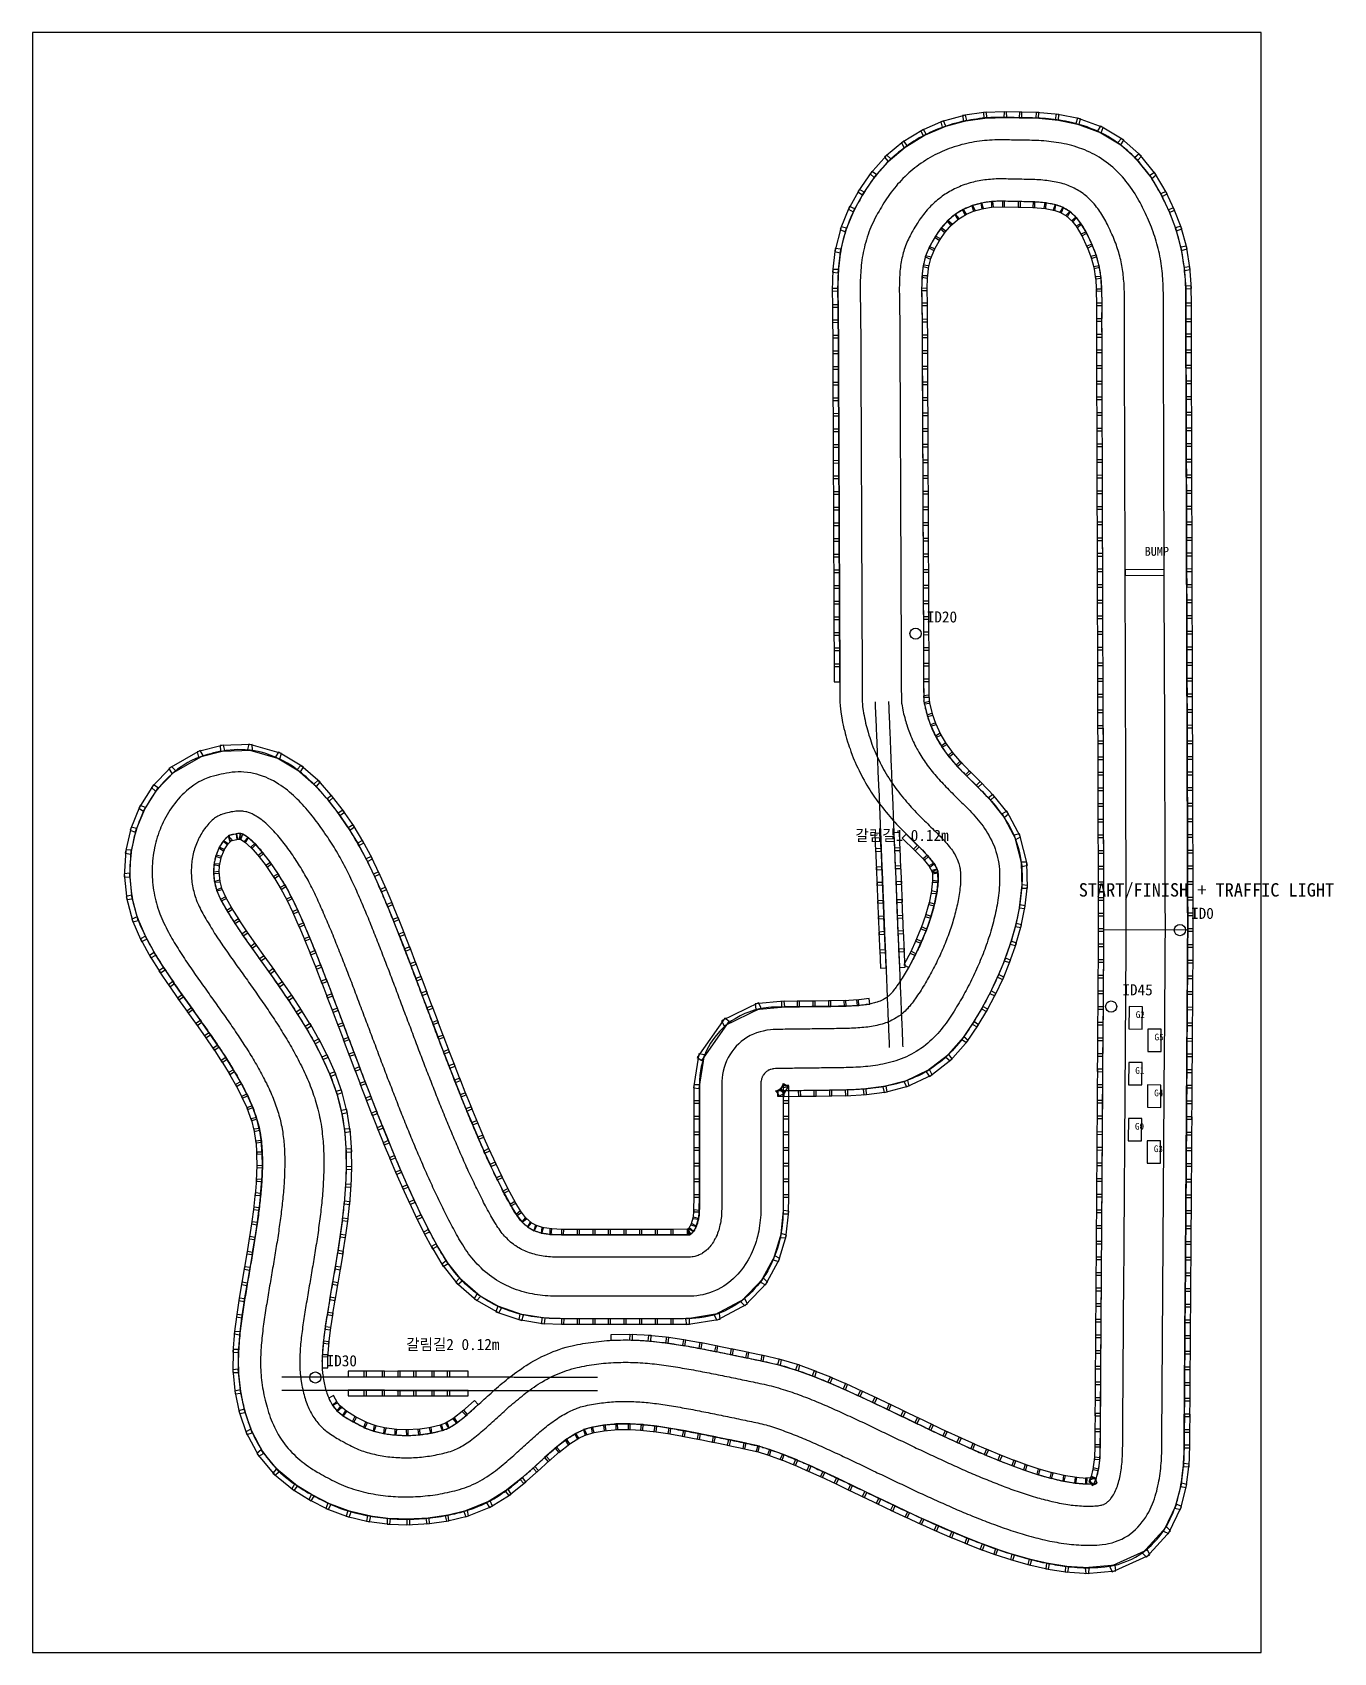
# Model space of a CAD drawing. Header units: metres. Extents: x 0 to 11.6, y 0 to 14.5.
import ezdxf

# ---------------------------------------------------------------- set-up
doc = ezdxf.new("R2010")
doc.units = ezdxf.units.M
for name, color, linetype in [('FEATURES', 2, 'Continuous'), ('FORKS', 4, 'Continuous'), ('GRASS', 3, 'Continuous'), ('GRID', 6, 'Continuous'), ('HALL', 5, 'Continuous'), ('MARKERS', 1, 'Continuous'), ('TRACK', 7, 'Continuous'), ('WALLS', 8, 'Continuous')]:
    doc.layers.add(name, color=color, linetype=linetype)

msp = doc.modelspace()

# ---------------------------------------------------------------- texts
at = {"layer": 'FEATURES'}
for s, height, p in [('BUMP', 0.08, (9.956, 9.816)), ('START/FINISH + TRAFFIC LIGHT', 0.12, (9.366, 6.766))]:
    msp.add_text(s, height=height, dxfattribs=at).set_placement(p)
at = {"layer": 'FORKS'}
for s, p in [('갈림길1 0.12m', (7.367, 7.264)), ('갈림길2 0.12m', (3.346, 2.708))]:
    msp.add_text(s, height=0.1, dxfattribs=at).set_placement(p)
at = {"layer": 'GRID'}
for s, p in [('G2', (9.876, 5.68)), ('G5', (10.044, 5.479)), ('G1', (9.872, 5.18)), ('G4', (10.041, 4.979)), ('G0', (9.869, 4.68)), ('G3', (10.038, 4.479))]:
    msp.add_text(s, height=0.06, dxfattribs=at).set_placement(p)
at = {"layer": 'MARKERS'}
for s, p in [('ID20', (8.005, 9.219)), ('ID0', (10.371, 6.566)), ('ID45', (9.756, 5.882)), ('ID30', (2.633, 2.562))]:
    msp.add_text(s, height=0.1, dxfattribs=at).set_placement(p)

# ---------------------------------------------------------------- linework, layer by layer
at = {"layer": 'FEATURES'}
msp.add_line((10.341, 6.466), (9.591, 6.467), dxfattribs=at)
msp.add_lwpolyline([(10.131, 9.642), (10.131, 9.692), (9.781, 9.691), (9.781, 9.641), (10.131, 9.642)], dxfattribs=at)
at = {"layer": 'FORKS'}
for points in [[(7.543, 8.508), (7.544, 8.488), (7.545, 8.468), (7.545, 8.448), (7.546, 8.428), (7.547, 8.407), (7.548, 8.386), (7.549, 8.367), (7.55, 8.347), (7.551, 8.327), (7.552, 8.307), (7.553, 8.287), (7.554, 8.267), (7.554, 8.247), (7.555, 8.227), (7.556, 8.207), (7.557, 8.187), (7.558, 8.167), (7.558, 8.147), (7.559, 8.127), (7.56, 8.106), (7.561, 8.086), (7.561, 8.066), (7.562, 8.046), (7.563, 8.026), (7.564, 8.006), (7.565, 7.986), (7.565, 7.966), (7.566, 7.946), (7.567, 7.926), (7.568, 7.906), (7.569, 7.886), (7.569, 7.865), (7.57, 7.845), (7.571, 7.825), (7.572, 7.805), (7.573, 7.785), (7.573, 7.765), (7.574, 7.744), (7.575, 7.724), (7.577, 7.704), (7.578, 7.684), (7.578, 7.665), (7.579, 7.645), (7.58, 7.624), (7.581, 7.604), (7.581, 7.584), (7.582, 7.564), (7.583, 7.544), (7.584, 7.524), (7.585, 7.504), (7.585, 7.484), (7.586, 7.464), (7.587, 7.444), (7.588, 7.424), (7.589, 7.403), (7.589, 7.383), (7.59, 7.363), (7.591, 7.343), (7.592, 7.323), (7.593, 7.303), (7.593, 7.283), (7.594, 7.263), (7.595, 7.243), (7.596, 7.223), (7.597, 7.203), (7.597, 7.183), (7.598, 7.162), (7.599, 7.142), (7.6, 7.122), (7.6, 7.102), (7.601, 7.082), (7.602, 7.062), (7.603, 7.041), (7.604, 7.021), (7.605, 7.001), (7.606, 6.981), (7.607, 6.962), (7.608, 6.942), (7.609, 6.921), (7.609, 6.901), (7.61, 6.881), (7.611, 6.861), (7.612, 6.841), (7.613, 6.821), (7.613, 6.801), (7.614, 6.781), (7.615, 6.761), (7.616, 6.741), (7.617, 6.721), (7.617, 6.701), (7.618, 6.68), (7.619, 6.66), (7.62, 6.64), (7.621, 6.62), (7.621, 6.6), (7.622, 6.58), (7.623, 6.56), (7.624, 6.54), (7.624, 6.52), (7.625, 6.5), (7.626, 6.48), (7.627, 6.46), (7.628, 6.439), (7.628, 6.419), (7.629, 6.399), (7.63, 6.379), (7.631, 6.359), (7.632, 6.339), (7.633, 6.318), (7.634, 6.298), (7.635, 6.278), (7.636, 6.259), (7.637, 6.239), (7.637, 6.219), (7.638, 6.198), (7.639, 6.178), (7.64, 6.158), (7.641, 6.138), (7.641, 6.118), (7.642, 6.098), (7.643, 6.078), (7.644, 6.058), (7.645, 6.038), (7.645, 6.018), (7.646, 5.998), (7.647, 5.978), (7.648, 5.957), (7.648, 5.937), (7.649, 5.917), (7.65, 5.897), (7.651, 5.877), (7.652, 5.857), (7.652, 5.837), (7.653, 5.817), (7.654, 5.797), (7.655, 5.777), (7.656, 5.757), (7.656, 5.736), (7.657, 5.716), (7.658, 5.696), (7.659, 5.676), (7.66, 5.655), (7.661, 5.635), (7.662, 5.615), (7.663, 5.596), (7.664, 5.576), (7.664, 5.556), (7.665, 5.536), (7.666, 5.516), (7.667, 5.495), (7.668, 5.475), (7.668, 5.455), (7.669, 5.435), (7.67, 5.415)], [(7.663, 8.513), (7.664, 8.493), (7.665, 8.473), (7.665, 8.453), (7.666, 8.433), (7.667, 8.413), (7.668, 8.394), (7.669, 8.373), (7.67, 8.353), (7.671, 8.332), (7.672, 8.312), (7.673, 8.292), (7.673, 8.272), (7.674, 8.252), (7.675, 8.232), (7.676, 8.212), (7.677, 8.192), (7.677, 8.171), (7.678, 8.151), (7.679, 8.131), (7.68, 8.111), (7.681, 8.091), (7.681, 8.071), (7.682, 8.051), (7.683, 8.031), (7.684, 8.011), (7.685, 7.991), (7.685, 7.971), (7.686, 7.951), (7.687, 7.93), (7.688, 7.91), (7.689, 7.89), (7.689, 7.87), (7.69, 7.85), (7.691, 7.83), (7.692, 7.81), (7.692, 7.79), (7.693, 7.77), (7.694, 7.75), (7.695, 7.731), (7.696, 7.71), (7.697, 7.69), (7.698, 7.669), (7.699, 7.649), (7.7, 7.629), (7.701, 7.609), (7.701, 7.589), (7.702, 7.569), (7.703, 7.549), (7.704, 7.529), (7.705, 7.509), (7.705, 7.489), (7.706, 7.468), (7.707, 7.448), (7.708, 7.428), (7.709, 7.408), (7.709, 7.388), (7.71, 7.368), (7.711, 7.348), (7.712, 7.328), (7.712, 7.308), (7.713, 7.288), (7.714, 7.268), (7.715, 7.248), (7.716, 7.227), (7.716, 7.207), (7.717, 7.187), (7.718, 7.167), (7.719, 7.147), (7.72, 7.127), (7.72, 7.107), (7.721, 7.087), (7.722, 7.067), (7.723, 7.047), (7.724, 7.028), (7.725, 7.008), (7.726, 6.987), (7.727, 6.966), (7.728, 6.946), (7.729, 6.926), (7.729, 6.906), (7.73, 6.886), (7.731, 6.866), (7.732, 6.846), (7.733, 6.826), (7.733, 6.806), (7.734, 6.786), (7.735, 6.766), (7.736, 6.745), (7.736, 6.725), (7.737, 6.705), (7.738, 6.685), (7.739, 6.665), (7.74, 6.645), (7.74, 6.625), (7.741, 6.605), (7.742, 6.585), (7.743, 6.565), (7.744, 6.545), (7.744, 6.524), (7.745, 6.504), (7.746, 6.484), (7.747, 6.464), (7.748, 6.444), (7.748, 6.424), (7.749, 6.404), (7.75, 6.384), (7.751, 6.364), (7.752, 6.344), (7.752, 6.325), (7.754, 6.305), (7.755, 6.284), (7.756, 6.263), (7.756, 6.243), (7.757, 6.223), (7.758, 6.203), (7.759, 6.183), (7.76, 6.163), (7.76, 6.143), (7.761, 6.123), (7.762, 6.103), (7.763, 6.083), (7.764, 6.063), (7.764, 6.043), (7.765, 6.022), (7.766, 6.002), (7.767, 5.982), (7.768, 5.962), (7.768, 5.942), (7.769, 5.922), (7.77, 5.902), (7.771, 5.882), (7.772, 5.862), (7.772, 5.842), (7.773, 5.822), (7.774, 5.801), (7.775, 5.781), (7.775, 5.761), (7.776, 5.741), (7.777, 5.721), (7.778, 5.701), (7.779, 5.681), (7.78, 5.662), (7.781, 5.642), (7.782, 5.621), (7.783, 5.601), (7.784, 5.581), (7.784, 5.56), (7.785, 5.54), (7.786, 5.52), (7.787, 5.5), (7.788, 5.48), (7.788, 5.46), (7.789, 5.44), (7.79, 5.42)], [(2.232, 2.468), (2.252, 2.468), (2.272, 2.468), (2.293, 2.468), (2.313, 2.468), (2.333, 2.468), (2.353, 2.468), (2.373, 2.468), (2.394, 2.468), (2.414, 2.468), (2.434, 2.468), (2.454, 2.468), (2.474, 2.468), (2.495, 2.468), (2.515, 2.468), (2.535, 2.468), (2.555, 2.468), (2.575, 2.468), (2.595, 2.468), (2.616, 2.468), (2.636, 2.468), (2.656, 2.468), (2.676, 2.468), (2.696, 2.468), (2.717, 2.468), (2.737, 2.468), (2.757, 2.468), (2.777, 2.468), (2.797, 2.468), (2.818, 2.468), (2.838, 2.468), (2.858, 2.468), (2.878, 2.468), (2.898, 2.468), (2.919, 2.468), (2.939, 2.468), (2.959, 2.468), (2.979, 2.468), (2.999, 2.468), (3.02, 2.468), (3.04, 2.468), (3.06, 2.468), (3.08, 2.468), (3.1, 2.468), (3.12, 2.468), (3.141, 2.468), (3.161, 2.468), (3.181, 2.468), (3.202, 2.468), (3.223, 2.468), (3.242, 2.467), (3.262, 2.467), (3.282, 2.467), (3.302, 2.467), (3.322, 2.467), (3.343, 2.467), (3.363, 2.467), (3.383, 2.467), (3.403, 2.467), (3.423, 2.467), (3.444, 2.467), (3.464, 2.467), (3.484, 2.467), (3.504, 2.467), (3.524, 2.467), (3.545, 2.467), (3.565, 2.467), (3.585, 2.467), (3.605, 2.467), (3.625, 2.467), (3.646, 2.467), (3.666, 2.467), (3.686, 2.467), (3.706, 2.467), (3.726, 2.467), (3.746, 2.467), (3.767, 2.467), (3.787, 2.467), (3.807, 2.467), (3.827, 2.467), (3.847, 2.467), (3.868, 2.467), (3.888, 2.467), (3.908, 2.467), (3.928, 2.467), (3.948, 2.467), (3.969, 2.467), (3.989, 2.467), (4.009, 2.467), (4.029, 2.467), (4.049, 2.467), (4.07, 2.467), (4.09, 2.467), (4.11, 2.467), (4.13, 2.467), (4.15, 2.467), (4.171, 2.467), (4.191, 2.467), (4.211, 2.467), (4.231, 2.467), (4.252, 2.467), (4.273, 2.467), (4.293, 2.467), (4.312, 2.466), (4.332, 2.466), (4.352, 2.466), (4.372, 2.466), (4.393, 2.466), (4.413, 2.466), (4.433, 2.466), (4.453, 2.466), (4.473, 2.466), (4.494, 2.466), (4.514, 2.466), (4.534, 2.466), (4.554, 2.466), (4.574, 2.466), (4.595, 2.466), (4.615, 2.466), (4.635, 2.466), (4.655, 2.466), (4.675, 2.466), (4.696, 2.466), (4.716, 2.466), (4.736, 2.466), (4.756, 2.466), (4.776, 2.466), (4.796, 2.466), (4.817, 2.466), (4.837, 2.466), (4.857, 2.466), (4.877, 2.466), (4.897, 2.466), (4.918, 2.466), (4.938, 2.466), (4.958, 2.466), (4.978, 2.466), (4.998, 2.466), (5.019, 2.466), (5.039, 2.466), (5.059, 2.466)], [(2.232, 2.348), (2.252, 2.348), (2.272, 2.348), (2.293, 2.348), (2.313, 2.348), (2.333, 2.348), (2.353, 2.348), (2.373, 2.348), (2.394, 2.348), (2.414, 2.348), (2.434, 2.348), (2.454, 2.348), (2.474, 2.348), (2.495, 2.348), (2.515, 2.348), (2.535, 2.348), (2.555, 2.348), (2.575, 2.348), (2.595, 2.348), (2.616, 2.348), (2.636, 2.348), (2.656, 2.348), (2.676, 2.348), (2.696, 2.348), (2.717, 2.348), (2.737, 2.348), (2.757, 2.348), (2.777, 2.348), (2.797, 2.348), (2.818, 2.348), (2.838, 2.348), (2.858, 2.348), (2.878, 2.348), (2.898, 2.348), (2.919, 2.348), (2.939, 2.348), (2.959, 2.348), (2.979, 2.348), (2.999, 2.348), (3.02, 2.348), (3.04, 2.348), (3.06, 2.348), (3.08, 2.348), (3.1, 2.348), (3.12, 2.348), (3.141, 2.348), (3.161, 2.348), (3.181, 2.348), (3.2, 2.348), (3.22, 2.348), (3.241, 2.348), (3.262, 2.347), (3.282, 2.347), (3.302, 2.347), (3.322, 2.347), (3.343, 2.347), (3.363, 2.347), (3.383, 2.347), (3.403, 2.347), (3.423, 2.347), (3.444, 2.347), (3.464, 2.347), (3.484, 2.347), (3.504, 2.347), (3.524, 2.347), (3.545, 2.347), (3.565, 2.347), (3.585, 2.347), (3.605, 2.347), (3.625, 2.347), (3.646, 2.347), (3.666, 2.347), (3.686, 2.347), (3.706, 2.347), (3.726, 2.347), (3.746, 2.347), (3.767, 2.347), (3.787, 2.347), (3.807, 2.347), (3.827, 2.347), (3.847, 2.347), (3.868, 2.347), (3.888, 2.347), (3.908, 2.347), (3.928, 2.347), (3.948, 2.347), (3.969, 2.347), (3.989, 2.347), (4.009, 2.347), (4.029, 2.347), (4.049, 2.347), (4.07, 2.347), (4.09, 2.347), (4.11, 2.347), (4.13, 2.347), (4.15, 2.347), (4.171, 2.347), (4.191, 2.347), (4.211, 2.347), (4.231, 2.347), (4.251, 2.347), (4.27, 2.347), (4.291, 2.347), (4.312, 2.346), (4.332, 2.346), (4.352, 2.346), (4.372, 2.346), (4.393, 2.346), (4.413, 2.346), (4.433, 2.346), (4.453, 2.346), (4.473, 2.346), (4.494, 2.346), (4.514, 2.346), (4.534, 2.346), (4.554, 2.346), (4.574, 2.346), (4.595, 2.346), (4.615, 2.346), (4.635, 2.346), (4.655, 2.346), (4.675, 2.346), (4.696, 2.346), (4.716, 2.346), (4.736, 2.346), (4.756, 2.346), (4.776, 2.346), (4.796, 2.346), (4.817, 2.346), (4.837, 2.346), (4.857, 2.346), (4.877, 2.346), (4.897, 2.346), (4.918, 2.346), (4.938, 2.346), (4.958, 2.346), (4.978, 2.346), (4.998, 2.346), (5.019, 2.346), (5.039, 2.346), (5.059, 2.346)]]:
    msp.add_lwpolyline(points, dxfattribs=at)
at = {"layer": 'GRASS'}
for points in [[(10.341, 6.466), (10.341, 6.488), (10.341, 6.508), (10.341, 6.527), (10.341, 6.547), (10.341, 6.568), (10.341, 6.588), (10.341, 6.608), (10.34, 6.627), (10.34, 6.647), (10.34, 6.668), (10.34, 6.688), (10.34, 6.708), (10.34, 6.727), (10.34, 6.747), (10.34, 6.768), (10.34, 6.788), (10.34, 6.808), (10.34, 6.827), (10.34, 6.847), (10.34, 6.868), (10.34, 6.888), (10.34, 6.908), (10.34, 6.927), (10.34, 6.947), (10.339, 6.968), (10.339, 6.988), (10.339, 7.008), (10.339, 7.027), (10.339, 7.047), (10.339, 7.068), (10.339, 7.088), (10.339, 7.108), (10.339, 7.128), (10.339, 7.148), (10.339, 7.168), (10.339, 7.187), (10.339, 7.207), (10.339, 7.228), (10.339, 7.248), (10.338, 7.268), (10.338, 7.287), (10.338, 7.307), (10.338, 7.328), (10.338, 7.348), (10.338, 7.368), (10.338, 7.387), (10.338, 7.407), (10.338, 7.428), (10.338, 7.448), (10.338, 7.468), (10.338, 7.487), (10.338, 7.507), (10.338, 7.528), (10.338, 7.548), (10.338, 7.568), (10.338, 7.587), (10.338, 7.607), (10.337, 7.628), (10.337, 7.648), (10.337, 7.667), (10.337, 7.687), (10.337, 7.707), (10.337, 7.728), (10.337, 7.748), (10.337, 7.768), (10.337, 7.788), (10.337, 7.808), (10.337, 7.827), (10.337, 7.847), (10.337, 7.867), (10.337, 7.888), (10.337, 7.908), (10.336, 7.927), (10.336, 7.947), (10.336, 7.967), (10.336, 7.988), (10.336, 8.008), (10.336, 8.027), (10.336, 8.047), (10.336, 8.067), (10.336, 8.088), (10.336, 8.108), (10.336, 8.127), (10.336, 8.147), (10.336, 8.167), (10.336, 8.188), (10.336, 8.208), (10.336, 8.227), (10.336, 8.247), (10.335, 8.267), (10.335, 8.288), (10.335, 8.308), (10.335, 8.328), (10.335, 8.348), (10.335, 8.367), (10.335, 8.387), (10.335, 8.407), (10.335, 8.428), (10.335, 8.448), (10.335, 8.467), (10.335, 8.487), (10.335, 8.507), (10.335, 8.528), (10.335, 8.548), (10.334, 8.567), (10.334, 8.587), (10.334, 8.607), (10.334, 8.628), (10.334, 8.648), (10.334, 8.667), (10.334, 8.687), (10.334, 8.707), (10.334, 8.728), (10.334, 8.748), (10.334, 8.767), (10.334, 8.787), (10.334, 8.807), (10.334, 8.828), (10.334, 8.848), (10.334, 8.867), (10.334, 8.887), (10.334, 8.907), (10.333, 8.928), (10.333, 8.948), (10.333, 8.968), (10.333, 8.988), (10.333, 9.008), (10.333, 9.027), (10.333, 9.047), (10.333, 9.067), (10.333, 9.088), (10.333, 9.108), (10.333, 9.127), (10.333, 9.147), (10.333, 9.167), (10.333, 9.188), (10.333, 9.208), (10.332, 9.227), (10.332, 9.247), (10.332, 9.267), (10.332, 9.288), (10.332, 9.307), (10.332, 9.327), (10.332, 9.347), (10.332, 9.367), (10.332, 9.388), (10.332, 9.407), (10.332, 9.427), (10.332, 9.447), (10.332, 9.467), (10.332, 9.488), (10.332, 9.507), (10.332, 9.527), (10.332, 9.547), (10.331, 9.567), (10.331, 9.588), (10.331, 9.608), (10.331, 9.628), (10.331, 9.648), (10.331, 9.667), (10.331, 9.687), (10.331, 9.707), (10.331, 9.727), (10.331, 9.748), (10.331, 9.767), (10.331, 9.787), (10.331, 9.807), (10.331, 9.827), (10.331, 9.848), (10.33, 9.867), (10.33, 9.887), (10.33, 9.907), (10.33, 9.927), (10.33, 9.948), (10.33, 9.967), (10.33, 9.987), (10.33, 10.007), (10.33, 10.027), (10.33, 10.048), (10.33, 10.067), (10.33, 10.087), (10.33, 10.107), (10.33, 10.127), (10.33, 10.148), (10.33, 10.167), (10.33, 10.187), (10.33, 10.207), (10.329, 10.227), (10.329, 10.248), (10.329, 10.268), (10.329, 10.288), (10.329, 10.307), (10.329, 10.327), (10.329, 10.347), (10.329, 10.367), (10.329, 10.388), (10.329, 10.407), (10.329, 10.427), (10.329, 10.447), (10.329, 10.467), (10.329, 10.488), (10.329, 10.507), (10.328, 10.527), (10.328, 10.547), (10.328, 10.567), (10.328, 10.588), (10.328, 10.607), (10.328, 10.627), (10.328, 10.647), (10.328, 10.667), (10.328, 10.688), (10.328, 10.707), (10.328, 10.727), (10.328, 10.747), (10.328, 10.767), (10.328, 10.787), (10.328, 10.807), (10.328, 10.827), (10.328, 10.847), (10.327, 10.867), (10.327, 10.887), (10.327, 10.907), (10.327, 10.927), (10.327, 10.947), (10.327, 10.967), (10.327, 10.987), (10.327, 11.007), (10.327, 11.027), (10.327, 11.047), (10.327, 11.067), (10.327, 11.087), (10.327, 11.107), (10.327, 11.127), (10.327, 11.147), (10.326, 11.167), (10.326, 11.187), (10.326, 11.207), (10.326, 11.227), (10.326, 11.247), (10.326, 11.267), (10.326, 11.287), (10.326, 11.307), (10.326, 11.327), (10.326, 11.347), (10.326, 11.367), (10.326, 11.387), (10.326, 11.407), (10.326, 11.427), (10.326, 11.447), (10.326, 11.467), (10.326, 11.487), (10.325, 11.507), (10.325, 11.527), (10.325, 11.547), (10.325, 11.567), (10.325, 11.587), (10.325, 11.607), (10.325, 11.627), (10.325, 11.647), (10.325, 11.667), (10.325, 11.687), (10.325, 11.707), (10.325, 11.727), (10.325, 11.747), (10.325, 11.767), (10.325, 11.787), (10.325, 11.807), (10.324, 11.827), (10.324, 11.847), (10.324, 11.866), (10.324, 11.886), (10.324, 11.906), (10.324, 11.925), (10.325, 11.944), (10.325, 11.964), (10.325, 11.984), (10.325, 12.005), (10.325, 12.025), (10.325, 12.045), (10.325, 12.066), (10.325, 12.087), (10.325, 12.108), (10.325, 12.13), (10.324, 12.15), (10.324, 12.173), (10.323, 12.196), (10.323, 12.218), (10.322, 12.242), (10.321, 12.264), (10.32, 12.288), (10.318, 12.313), (10.316, 12.335), (10.314, 12.361), (10.312, 12.384), (10.309, 12.41), (10.305, 12.437), (10.302, 12.46), (10.298, 12.486), (10.294, 12.51), (10.289, 12.536), (10.283, 12.563), (10.278, 12.586), (10.272, 12.613), (10.266, 12.636), (10.259, 12.663), (10.251, 12.689), (10.244, 12.712), (10.236, 12.737), (10.228, 12.76), (10.22, 12.785), (10.21, 12.809), (10.202, 12.831), (10.192, 12.855), (10.183, 12.876), (10.174, 12.899), (10.163, 12.923), (10.154, 12.942), (10.145, 12.962), (10.136, 12.982), (10.126, 13.002), (10.117, 13.021), (10.106, 13.044), (10.091, 13.073), (10.078, 13.095), (10.066, 13.117), (10.053, 13.139), (10.04, 13.16), (10.024, 13.185), (10.01, 13.206), (9.993, 13.231), (9.974, 13.256), (9.96, 13.274), (9.944, 13.295), (9.929, 13.313), (9.906, 13.341), (9.881, 13.367), (9.863, 13.385), (9.842, 13.406), (9.824, 13.423), (9.802, 13.443), (9.779, 13.462), (9.757, 13.48), (9.728, 13.502), (9.705, 13.518), (9.679, 13.536), (9.651, 13.553), (9.629, 13.567), (9.601, 13.582), (9.578, 13.594), (9.55, 13.608), (9.521, 13.621), (9.497, 13.632), (9.466, 13.644), (9.44, 13.654), (9.411, 13.664), (9.38, 13.673), (9.356, 13.68), (9.326, 13.688), (9.302, 13.694), (9.274, 13.7), (9.246, 13.705), (9.223, 13.709), (9.195, 13.714), (9.17, 13.717), (9.144, 13.721), (9.118, 13.724), (9.095, 13.726), (9.068, 13.728), (9.044, 13.73), (9.02, 13.731), (8.995, 13.732), (8.974, 13.733), (8.951, 13.734), (8.929, 13.734), (8.907, 13.735), (8.885, 13.735), (8.865, 13.736), (8.845, 13.736), (8.825, 13.736), (8.807, 13.736), (8.789, 13.737), (8.769, 13.737), (8.75, 13.738), (8.73, 13.738), (8.707, 13.739), (8.682, 13.739), (8.659, 13.739), (8.631, 13.739), (8.607, 13.738), (8.58, 13.737), (8.553, 13.735), (8.529, 13.734), (8.501, 13.731), (8.477, 13.728), (8.45, 13.725), (8.423, 13.721), (8.4, 13.717), (8.372, 13.712), (8.348, 13.708), (8.32, 13.702), (8.292, 13.695), (8.268, 13.689), (8.239, 13.681), (8.215, 13.674), (8.188, 13.665), (8.16, 13.656), (8.137, 13.647), (8.111, 13.637), (8.088, 13.628), (8.061, 13.616), (8.034, 13.604), (8.012, 13.593), (7.986, 13.58), (7.964, 13.569), (7.938, 13.555), (7.912, 13.539), (7.89, 13.526), (7.864, 13.509), (7.842, 13.494), (7.818, 13.477), (7.794, 13.459), (7.775, 13.444), (7.754, 13.427), (7.735, 13.411), (7.713, 13.393), (7.692, 13.373), (7.673, 13.355), (7.649, 13.332), (7.63, 13.312), (7.612, 13.292), (7.594, 13.272), (7.578, 13.254), (7.561, 13.233), (7.546, 13.214), (7.527, 13.19), (7.509, 13.165), (7.495, 13.145), (7.479, 13.122), (7.466, 13.102), (7.453, 13.081), (7.439, 13.059), (7.428, 13.04), (7.416, 13.02), (7.405, 13), (7.391, 12.977), (7.379, 12.953), (7.367, 12.932), (7.355, 12.907), (7.345, 12.885), (7.332, 12.86), (7.321, 12.833), (7.312, 12.81), (7.301, 12.783), (7.292, 12.759), (7.282, 12.731), (7.274, 12.703), (7.266, 12.679), (7.258, 12.65), (7.252, 12.625), (7.246, 12.597), (7.24, 12.568), (7.235, 12.544), (7.23, 12.516), (7.227, 12.491), (7.223, 12.464), (7.22, 12.436), (7.218, 12.413), (7.216, 12.387), (7.214, 12.363), (7.212, 12.338), (7.211, 12.312), (7.211, 12.29), (7.21, 12.265), (7.21, 12.243), (7.209, 12.221), (7.209, 12.198), (7.209, 12.177), (7.21, 12.155), (7.21, 12.134), (7.21, 12.113), (7.211, 12.092), (7.211, 12.072), (7.211, 12.052), (7.212, 12.032), (7.212, 12.013), (7.212, 11.993), (7.212, 11.974), (7.213, 11.954), (7.213, 11.935), (7.213, 11.916), (7.213, 11.896), (7.213, 11.877), (7.213, 11.857), (7.214, 11.837), (7.214, 11.817), (7.214, 11.797), (7.214, 11.777), (7.214, 11.757), (7.214, 11.737), (7.214, 11.717), (7.214, 11.697), (7.214, 11.677), (7.214, 11.657), (7.214, 11.637), (7.214, 11.617), (7.215, 11.596), (7.215, 11.577), (7.215, 11.557), (7.215, 11.537), (7.215, 11.517), (7.215, 11.497), (7.215, 11.477), (7.215, 11.457), (7.215, 11.437), (7.215, 11.417), (7.215, 11.397), (7.215, 11.377), (7.216, 11.357), (7.216, 11.337), (7.216, 11.317), (7.216, 11.296), (7.216, 11.277), (7.216, 11.257), (7.216, 11.237), (7.216, 11.217), (7.216, 11.197), (7.216, 11.177), (7.216, 11.157), (7.217, 11.137), (7.217, 11.117), (7.217, 11.097), (7.217, 11.077), (7.217, 11.057), (7.217, 11.037), (7.217, 11.017), (7.217, 10.996), (7.217, 10.977), (7.217, 10.957), (7.217, 10.937), (7.217, 10.917), (7.218, 10.897), (7.218, 10.877), (7.218, 10.857), (7.218, 10.837), (7.218, 10.817), (7.218, 10.797), (7.218, 10.777), (7.218, 10.757), (7.218, 10.737), (7.218, 10.717), (7.218, 10.697), (7.219, 10.677), (7.219, 10.657), (7.219, 10.637), (7.219, 10.617), (7.219, 10.597), (7.219, 10.577), (7.219, 10.557), (7.219, 10.537), (7.219, 10.517), (7.219, 10.497), (7.219, 10.477), (7.219, 10.457), (7.22, 10.437), (7.22, 10.417), (7.22, 10.397), (7.22, 10.377), (7.22, 10.357), (7.22, 10.337), (7.22, 10.317), (7.22, 10.297), (7.22, 10.277), (7.22, 10.257), (7.22, 10.237), (7.22, 10.217), (7.221, 10.197), (7.221, 10.177), (7.221, 10.157), (7.221, 10.137), (7.221, 10.117), (7.221, 10.097), (7.221, 10.077), (7.221, 10.057), (7.221, 10.037), (7.221, 10.017), (7.221, 9.997), (7.222, 9.977), (7.222, 9.957), (7.222, 9.937), (7.222, 9.917), (7.222, 9.897), (7.222, 9.877), (7.222, 9.857), (7.222, 9.837), (7.222, 9.817), (7.222, 9.797), (7.222, 9.777), (7.222, 9.757), (7.223, 9.737), (7.223, 9.717), (7.223, 9.697), (7.223, 9.677), (7.223, 9.657), (7.223, 9.637), (7.223, 9.617), (7.223, 9.597), (7.223, 9.577), (7.223, 9.557), (7.223, 9.537), (7.223, 9.517), (7.224, 9.497), (7.224, 9.477), (7.224, 9.457), (7.224, 9.437), (7.224, 9.417), (7.224, 9.397), (7.224, 9.377), (7.224, 9.357), (7.224, 9.337), (7.224, 9.317), (7.224, 9.297), (7.225, 9.277), (7.225, 9.257), (7.225, 9.237), (7.225, 9.217), (7.225, 9.197), (7.225, 9.177), (7.225, 9.157), (7.225, 9.137), (7.225, 9.117), (7.225, 9.097), (7.225, 9.077), (7.226, 9.057), (7.226, 9.037), (7.226, 9.017), (7.226, 8.997), (7.226, 8.977), (7.226, 8.957), (7.226, 8.937), (7.226, 8.917), (7.226, 8.897), (7.226, 8.877), (7.226, 8.857), (7.226, 8.837), (7.227, 8.817), (7.227, 8.797), (7.227, 8.777), (7.227, 8.757), (7.227, 8.737), (7.227, 8.717), (7.227, 8.697), (7.227, 8.677), (7.227, 8.657), (7.227, 8.637), (7.227, 8.617), (7.227, 8.598), (7.228, 8.577), (7.228, 8.556), (7.228, 8.536), (7.228, 8.506), (7.23, 8.475), (7.232, 8.444), (7.238, 8.4), (7.244, 8.367), (7.248, 8.346), (7.252, 8.325), (7.257, 8.301), (7.264, 8.271), (7.271, 8.246), (7.276, 8.226), (7.282, 8.206), (7.288, 8.182), (7.297, 8.152), (7.305, 8.127), (7.312, 8.107), (7.319, 8.087), (7.327, 8.063), (7.338, 8.033), (7.348, 8.009), (7.357, 7.988), (7.365, 7.968), (7.375, 7.946), (7.388, 7.918), (7.399, 7.895), (7.409, 7.873), (7.42, 7.852), (7.431, 7.831), (7.445, 7.807), (7.457, 7.785), (7.47, 7.762), (7.484, 7.74), (7.496, 7.721), (7.509, 7.7), (7.521, 7.682), (7.538, 7.657), (7.555, 7.633), (7.568, 7.615), (7.582, 7.596), (7.596, 7.579), (7.611, 7.559), (7.627, 7.539), (7.642, 7.521), (7.659, 7.501), (7.674, 7.483), (7.689, 7.465), (7.705, 7.448), (7.72, 7.432), (7.736, 7.414), (7.751, 7.398), (7.767, 7.381), (7.784, 7.364), (7.799, 7.349), (7.814, 7.333), (7.829, 7.318), (7.844, 7.304), (7.859, 7.289), (7.873, 7.274), (7.888, 7.26), (7.903, 7.245), (7.916, 7.232), (7.929, 7.219), (7.943, 7.206), (7.955, 7.193), (7.969, 7.18), (7.98, 7.168), (7.992, 7.155), (8.004, 7.143), (8.014, 7.132), (8.025, 7.12), (8.033, 7.111), (8.04, 7.102), (8.05, 7.09), (8.056, 7.083), (8.064, 7.071), (8.07, 7.064), (8.074, 7.057), (8.081, 7.046), (8.084, 7.041), (8.09, 7.03), (8.093, 7.026), (8.094, 7.023), (8.098, 7.012), (8.099, 7.009), (8.103, 6.999), (8.104, 6.997), (8.104, 6.995), (8.106, 6.986), (8.106, 6.987), (8.106, 6.979), (8.107, 6.971), (8.108, 6.964), (8.108, 6.949), (8.108, 6.939), (8.108, 6.925), (8.108, 6.912), (8.107, 6.899), (8.106, 6.884), (8.105, 6.875), (8.104, 6.86), (8.102, 6.846), (8.1, 6.832), (8.098, 6.814), (8.095, 6.799), (8.092, 6.782), (8.09, 6.769), (8.088, 6.757), (8.084, 6.74), (8.081, 6.724), (8.077, 6.707), (8.073, 6.691), (8.069, 6.676), (8.065, 6.659), (8.061, 6.645), (8.056, 6.629), (8.052, 6.614), (8.047, 6.599), (8.042, 6.581), (8.036, 6.564), (8.03, 6.546), (8.026, 6.533), (8.021, 6.519), (8.015, 6.502), (8.008, 6.485), (8.002, 6.468), (7.996, 6.453), (7.99, 6.438), (7.983, 6.421), (7.977, 6.405), (7.97, 6.389), (7.963, 6.372), (7.956, 6.356), (7.949, 6.34), (7.943, 6.326), (7.936, 6.311), (7.928, 6.295), (7.92, 6.279), (7.912, 6.262), (7.905, 6.247), (7.897, 6.232), (7.889, 6.217), (7.881, 6.202), (7.873, 6.185), (7.864, 6.17), (7.855, 6.153), (7.848, 6.139), (7.84, 6.126), (7.831, 6.11), (7.822, 6.096), (7.813, 6.08), (7.804, 6.065), (7.794, 6.05), (7.785, 6.035), (7.777, 6.023), (7.768, 6.008), (7.758, 5.994), (7.749, 5.981), (7.739, 5.966), (7.731, 5.955), (7.721, 5.941), (7.715, 5.933), (7.709, 5.926), (7.7, 5.915), (7.695, 5.908), (7.686, 5.899), (7.68, 5.893), (7.675, 5.888), (7.666, 5.879), (7.662, 5.876), (7.653, 5.868), (7.647, 5.864), (7.642, 5.861), (7.632, 5.854), (7.628, 5.851), (7.618, 5.845), (7.611, 5.842), (7.606, 5.839), (7.594, 5.833), (7.588, 5.831), (7.577, 5.826), (7.569, 5.823), (7.562, 5.821), (7.548, 5.817), (7.539, 5.814), (7.526, 5.811), (7.515, 5.808), (7.506, 5.806), (7.49, 5.803), (7.479, 5.801), (7.464, 5.799), (7.45, 5.797), (7.436, 5.795), (7.42, 5.793), (7.406, 5.792), (7.39, 5.79), (7.374, 5.789), (7.359, 5.788), (7.341, 5.787), (7.325, 5.786), (7.307, 5.786), (7.29, 5.785), (7.273, 5.785), (7.254, 5.784), (7.235, 5.784), (7.216, 5.784), (7.196, 5.783), (7.176, 5.783), (7.156, 5.783), (7.136, 5.783), (7.116, 5.782), (7.096, 5.782), (7.076, 5.782), (7.056, 5.782), (7.036, 5.781), (7.016, 5.781), (6.996, 5.781), (6.976, 5.781), (6.956, 5.78), (6.936, 5.78), (6.916, 5.78), (6.896, 5.78), (6.876, 5.779), (6.856, 5.779), (6.836, 5.779), (6.816, 5.779), (6.796, 5.778), (6.776, 5.778), (6.756, 5.778), (6.736, 5.778), (6.716, 5.777), (6.696, 5.777), (6.676, 5.777), (6.65, 5.776), (6.616, 5.775), (6.589, 5.772), (6.543, 5.768), (6.495, 5.757), (6.461, 5.749), (6.413, 5.733), (6.378, 5.719), (6.334, 5.699), (6.29, 5.673), (6.259, 5.653), (6.217, 5.622), (6.189, 5.596), (6.153, 5.562), (6.121, 5.524), (6.099, 5.495), (6.071, 5.453), (6.053, 5.421), (6.029, 5.376), (6.011, 5.327), (6, 5.294), (5.987, 5.244), (5.981, 5.208), (5.974, 5.165), (5.972, 5.122), (5.971, 5.098), (5.97, 5.071), (5.97, 5.047), (5.97, 5.027), (5.97, 5.007), (5.97, 4.987), (5.97, 4.967), (5.97, 4.947), (5.97, 4.927), (5.97, 4.907), (5.97, 4.887), (5.97, 4.867), (5.97, 4.847), (5.97, 4.827), (5.97, 4.807), (5.97, 4.787), (5.97, 4.767), (5.97, 4.747), (5.97, 4.727), (5.97, 4.707), (5.97, 4.687), (5.97, 4.667), (5.97, 4.647), (5.97, 4.627), (5.97, 4.607), (5.97, 4.587), (5.97, 4.567), (5.97, 4.547), (5.97, 4.527), (5.97, 4.507), (5.97, 4.487), (5.97, 4.467), (5.97, 4.447), (5.97, 4.427), (5.97, 4.407), (5.97, 4.387), (5.97, 4.367), (5.97, 4.347), (5.97, 4.327), (5.97, 4.307), (5.97, 4.287), (5.97, 4.267), (5.97, 4.247), (5.97, 4.227), (5.97, 4.207), (5.97, 4.187), (5.97, 4.167), (5.97, 4.147), (5.97, 4.127), (5.97, 4.107), (5.97, 4.087), (5.97, 4.067), (5.97, 4.047), (5.97, 4.027), (5.97, 4.007), (5.97, 3.989), (5.97, 3.973), (5.969, 3.955), (5.969, 3.945), (5.969, 3.936), (5.967, 3.922), (5.967, 3.913), (5.965, 3.9), (5.963, 3.89), (5.962, 3.882), (5.959, 3.868), (5.957, 3.862), (5.954, 3.849), (5.952, 3.842), (5.949, 3.835), (5.945, 3.822), (5.943, 3.816), (5.937, 3.804), (5.936, 3.8), (5.934, 3.796), (5.928, 3.786), (5.926, 3.782), (5.92, 3.773), (5.918, 3.769), (5.916, 3.767), (5.909, 3.759), (5.908, 3.758), (5.901, 3.75), (5.902, 3.751), (5.903, 3.752), (5.897, 3.747), (5.898, 3.748), (5.891, 3.743), (5.893, 3.744), (5.894, 3.745), (5.887, 3.741), (5.89, 3.742), (5.882, 3.74), (5.885, 3.74), (5.888, 3.742), (5.879, 3.74), (5.881, 3.74), (5.873, 3.739), (5.867, 3.739), (5.862, 3.739), (5.843, 3.739), (5.825, 3.738), (5.806, 3.738), (5.786, 3.738), (5.766, 3.738), (5.746, 3.738), (5.726, 3.738), (5.706, 3.738), (5.686, 3.738), (5.666, 3.738), (5.646, 3.738), (5.626, 3.738), (5.606, 3.738), (5.586, 3.738), (5.566, 3.738), (5.546, 3.738), (5.526, 3.738), (5.506, 3.738), (5.486, 3.738), (5.466, 3.738), (5.446, 3.738), (5.426, 3.738), (5.406, 3.738), (5.386, 3.738), (5.366, 3.738), (5.346, 3.738), (5.326, 3.738), (5.306, 3.738), (5.286, 3.738), (5.266, 3.738), (5.246, 3.738), (5.226, 3.738), (5.206, 3.738), (5.186, 3.738), (5.166, 3.738), (5.146, 3.738), (5.126, 3.738), (5.106, 3.738), (5.086, 3.738), (5.066, 3.738), (5.046, 3.738), (5.026, 3.738), (5.006, 3.738), (4.986, 3.738), (4.966, 3.738), (4.946, 3.738), (4.926, 3.738), (4.906, 3.738), (4.886, 3.738), (4.866, 3.738), (4.846, 3.738), (4.826, 3.738), (4.806, 3.738), (4.786, 3.738), (4.766, 3.738), (4.747, 3.738), (4.728, 3.739), (4.709, 3.739), (4.696, 3.739), (4.682, 3.739), (4.666, 3.74), (4.654, 3.741), (4.638, 3.742), (4.626, 3.743), (4.615, 3.745), (4.6, 3.747), (4.59, 3.748), (4.575, 3.751), (4.566, 3.753), (4.557, 3.755), (4.543, 3.758), (4.535, 3.76), (4.522, 3.765), (4.514, 3.767), (4.507, 3.77), (4.495, 3.774), (4.489, 3.777), (4.477, 3.783), (4.471, 3.785), (4.466, 3.788), (4.454, 3.795), (4.449, 3.798), (4.439, 3.805), (4.433, 3.809), (4.428, 3.813), (4.417, 3.821), (4.412, 3.825), (4.403, 3.834), (4.397, 3.839), (4.392, 3.844), (4.382, 3.854), (4.376, 3.86), (4.367, 3.871), (4.361, 3.878), (4.356, 3.885), (4.347, 3.897), (4.34, 3.906), (4.332, 3.919), (4.325, 3.928), (4.32, 3.937), (4.31, 3.952), (4.303, 3.965), (4.294, 3.98), (4.287, 3.992), (4.279, 4.005), (4.27, 4.023), (4.261, 4.04), (4.251, 4.057), (4.242, 4.074), (4.233, 4.092), (4.224, 4.107), (4.217, 4.121), (4.209, 4.137), (4.201, 4.153), (4.192, 4.17), (4.183, 4.188), (4.175, 4.206), (4.166, 4.224), (4.157, 4.24), (4.149, 4.257), (4.141, 4.274), (4.134, 4.289), (4.126, 4.306), (4.117, 4.324), (4.109, 4.342), (4.1, 4.36), (4.092, 4.378), (4.084, 4.396), (4.076, 4.412), (4.069, 4.428), (4.061, 4.445), (4.053, 4.463), (4.045, 4.48), (4.037, 4.499), (4.029, 4.517), (4.021, 4.535), (4.013, 4.553), (4.005, 4.571), (3.998, 4.587), (3.991, 4.603), (3.983, 4.621), (3.976, 4.64), (3.968, 4.658), (3.96, 4.676), (3.952, 4.695), (3.944, 4.713), (3.937, 4.731), (3.929, 4.75), (3.922, 4.766), (3.916, 4.782), (3.908, 4.801), (3.9, 4.82), (3.893, 4.838), (3.885, 4.857), (3.878, 4.875), (3.87, 4.893), (3.862, 4.912), (3.855, 4.93), (3.848, 4.947), (3.841, 4.964), (3.834, 4.983), (3.827, 5.001), (3.819, 5.019), (3.812, 5.038), (3.804, 5.057), (3.797, 5.076), (3.79, 5.094), (3.782, 5.112), (3.776, 5.13), (3.769, 5.147), (3.762, 5.166), (3.754, 5.185), (3.747, 5.203), (3.74, 5.222), (3.733, 5.24), (3.725, 5.259), (3.718, 5.278), (3.711, 5.296), (3.704, 5.314), (3.697, 5.332), (3.69, 5.35), (3.683, 5.369), (3.676, 5.388), (3.669, 5.406), (3.662, 5.425), (3.654, 5.444), (3.647, 5.463), (3.64, 5.482), (3.633, 5.5), (3.626, 5.518), (3.619, 5.536), (3.612, 5.554), (3.605, 5.573), (3.598, 5.592), (3.591, 5.611), (3.584, 5.63), (3.577, 5.648), (3.57, 5.667), (3.563, 5.685), (3.556, 5.704), (3.549, 5.723), (3.542, 5.741), (3.535, 5.76), (3.528, 5.779), (3.521, 5.797), (3.514, 5.816), (3.507, 5.835), (3.5, 5.854), (3.492, 5.873), (3.485, 5.892), (3.478, 5.911), (3.471, 5.929), (3.464, 5.948), (3.457, 5.966), (3.45, 5.985), (3.443, 6.003), (3.436, 6.023), (3.429, 6.042), (3.421, 6.06), (3.414, 6.079), (3.407, 6.098), (3.4, 6.117), (3.393, 6.136), (3.386, 6.154), (3.379, 6.173), (3.371, 6.192), (3.364, 6.211), (3.357, 6.23), (3.35, 6.249), (3.342, 6.268), (3.335, 6.287), (3.328, 6.306), (3.32, 6.324), (3.313, 6.343), (3.306, 6.361), (3.299, 6.38), (3.291, 6.4), (3.283, 6.419), (3.276, 6.439), (3.268, 6.458), (3.261, 6.476), (3.253, 6.495), (3.246, 6.514), (3.238, 6.533), (3.231, 6.551), (3.223, 6.571), (3.215, 6.59), (3.207, 6.61), (3.2, 6.629), (3.192, 6.648), (3.184, 6.667), (3.176, 6.685), (3.168, 6.704), (3.16, 6.724), (3.152, 6.743), (3.144, 6.762), (3.136, 6.782), (3.127, 6.801), (3.119, 6.82), (3.111, 6.839), (3.102, 6.858), (3.094, 6.878), (3.085, 6.897), (3.076, 6.917), (3.067, 6.937), (3.058, 6.956), (3.05, 6.974), (3.042, 6.992), (3.031, 7.014), (3.021, 7.036), (3.012, 7.054), (3.002, 7.074), (2.993, 7.092), (2.983, 7.112), (2.973, 7.131), (2.963, 7.152), (2.95, 7.175), (2.939, 7.195), (2.928, 7.214), (2.917, 7.233), (2.906, 7.253), (2.893, 7.275), (2.881, 7.295), (2.87, 7.313), (2.858, 7.332), (2.847, 7.351), (2.834, 7.371), (2.821, 7.39), (2.81, 7.408), (2.798, 7.426), (2.785, 7.444), (2.771, 7.465), (2.758, 7.484), (2.745, 7.502), (2.732, 7.52), (2.719, 7.538), (2.704, 7.558), (2.69, 7.576), (2.675, 7.595), (2.66, 7.614), (2.646, 7.632), (2.63, 7.651), (2.616, 7.668), (2.599, 7.687), (2.582, 7.707), (2.566, 7.724), (2.546, 7.745), (2.529, 7.762), (2.51, 7.782), (2.49, 7.8), (2.472, 7.817), (2.451, 7.837), (2.431, 7.853), (2.408, 7.873), (2.383, 7.892), (2.362, 7.907), (2.336, 7.926), (2.313, 7.941), (2.283, 7.96), (2.252, 7.977), (2.227, 7.99), (2.193, 8.006), (2.167, 8.018), (2.129, 8.033), (2.089, 8.046), (2.06, 8.054), (2.02, 8.064), (1.989, 8.069), (1.948, 8.076), (1.905, 8.079), (1.875, 8.08), (1.836, 8.081), (1.806, 8.079), (1.769, 8.077), (1.731, 8.072), (1.705, 8.068), (1.674, 8.063), (1.648, 8.057), (1.622, 8.051), (1.596, 8.045), (1.568, 8.038), (1.533, 8.027), (1.505, 8.018), (1.462, 8.001), (1.419, 7.981), (1.392, 7.966), (1.357, 7.945), (1.332, 7.928), (1.299, 7.906), (1.268, 7.88), (1.247, 7.862), (1.22, 7.838), (1.2, 7.818), (1.177, 7.794), (1.155, 7.769), (1.137, 7.749), (1.116, 7.723), (1.1, 7.701), (1.08, 7.674), (1.062, 7.646), (1.048, 7.624), (1.032, 7.596), (1.019, 7.573), (1.004, 7.546), (0.99, 7.518), (0.979, 7.494), (0.967, 7.465), (0.957, 7.441), (0.946, 7.412), (0.936, 7.382), (0.928, 7.358), (0.919, 7.328), (0.912, 7.304), (0.904, 7.273), (0.898, 7.242), (0.893, 7.218), (0.887, 7.187), (0.884, 7.162), (0.88, 7.131), (0.877, 7.1), (0.875, 7.075), (0.873, 7.045), (0.872, 7.02), (0.872, 6.989), (0.872, 6.959), (0.873, 6.934), (0.875, 6.903), (0.877, 6.877), (0.88, 6.847), (0.884, 6.817), (0.887, 6.792), (0.892, 6.762), (0.897, 6.738), (0.903, 6.708), (0.911, 6.678), (0.917, 6.654), (0.926, 6.624), (0.933, 6.6), (0.943, 6.57), (0.954, 6.541), (0.963, 6.517), (0.975, 6.489), (0.986, 6.466), (0.996, 6.443), (1.007, 6.42), (1.018, 6.399), (1.029, 6.376), (1.04, 6.355), (1.052, 6.333), (1.065, 6.311), (1.075, 6.292), (1.087, 6.273), (1.097, 6.255), (1.11, 6.233), (1.123, 6.212), (1.134, 6.194), (1.146, 6.176), (1.157, 6.158), (1.169, 6.139), (1.181, 6.12), (1.193, 6.103), (1.205, 6.084), (1.217, 6.067), (1.229, 6.049), (1.241, 6.031), (1.253, 6.014), (1.265, 5.997), (1.276, 5.98), (1.288, 5.963), (1.3, 5.946), (1.312, 5.929), (1.323, 5.912), (1.335, 5.895), (1.347, 5.879), (1.359, 5.862), (1.371, 5.845), (1.383, 5.829), (1.394, 5.812), (1.406, 5.796), (1.418, 5.779), (1.429, 5.763), (1.441, 5.747), (1.452, 5.731), (1.464, 5.714), (1.476, 5.698), (1.487, 5.682), (1.498, 5.666), (1.51, 5.65), (1.521, 5.634), (1.532, 5.618), (1.544, 5.602), (1.555, 5.586), (1.567, 5.569), (1.577, 5.554), (1.588, 5.539), (1.599, 5.522), (1.611, 5.506), (1.622, 5.49), (1.632, 5.475), (1.642, 5.461), (1.653, 5.444), (1.664, 5.428), (1.675, 5.411), (1.685, 5.396), (1.695, 5.382), (1.705, 5.365), (1.716, 5.349), (1.727, 5.332), (1.736, 5.318), (1.746, 5.303), (1.756, 5.286), (1.766, 5.271), (1.776, 5.255), (1.785, 5.239), (1.794, 5.224), (1.804, 5.208), (1.813, 5.193), (1.823, 5.177), (1.832, 5.161), (1.84, 5.146), (1.849, 5.13), (1.858, 5.115), (1.866, 5.099), (1.875, 5.084), (1.883, 5.069), (1.891, 5.053), (1.899, 5.038), (1.907, 5.022), (1.914, 5.007), (1.922, 4.992), (1.93, 4.976), (1.936, 4.962), (1.943, 4.946), (1.95, 4.931), (1.957, 4.915), (1.964, 4.9), (1.969, 4.886), (1.975, 4.871), (1.981, 4.856), (1.986, 4.842), (1.992, 4.826), (1.997, 4.812), (2.003, 4.795), (2.007, 4.783), (2.01, 4.771), (2.015, 4.754), (2.019, 4.74), (2.024, 4.723), (2.027, 4.712), (2.029, 4.701), (2.033, 4.684), (2.036, 4.668), (2.039, 4.651), (2.041, 4.641), (2.042, 4.63), (2.045, 4.612), (2.047, 4.594), (2.05, 4.576), (2.051, 4.564), (2.052, 4.552), (2.054, 4.533), (2.055, 4.515), (2.056, 4.496), (2.057, 4.484), (2.058, 4.471), (2.058, 4.452), (2.059, 4.433), (2.059, 4.414), (2.059, 4.4), (2.059, 4.385), (2.059, 4.366), (2.059, 4.348), (2.059, 4.329), (2.058, 4.314), (2.058, 4.298), (2.057, 4.279), (2.056, 4.261), (2.055, 4.241), (2.054, 4.225), (2.053, 4.21), (2.052, 4.19), (2.05, 4.171), (2.049, 4.151), (2.047, 4.135), (2.046, 4.118), (2.044, 4.099), (2.042, 4.081), (2.04, 4.062), (2.039, 4.044), (2.037, 4.026), (2.034, 4.007), (2.032, 3.989), (2.03, 3.97), (2.028, 3.951), (2.025, 3.932), (2.023, 3.913), (2.02, 3.895), (2.018, 3.877), (2.015, 3.858), (2.012, 3.838), (2.01, 3.82), (2.007, 3.802), (2.004, 3.783), (2.001, 3.763), (1.998, 3.743), (1.995, 3.724), (1.992, 3.706), (1.989, 3.687), (1.986, 3.667), (1.983, 3.648), (1.98, 3.629), (1.977, 3.61), (1.973, 3.591), (1.97, 3.572), (1.967, 3.552), (1.963, 3.532), (1.96, 3.513), (1.957, 3.493), (1.953, 3.474), (1.95, 3.454), (1.946, 3.434), (1.943, 3.415), (1.94, 3.395), (1.936, 3.375), (1.933, 3.356), (1.929, 3.336), (1.926, 3.316), (1.923, 3.296), (1.919, 3.275), (1.916, 3.255), (1.912, 3.235), (1.909, 3.215), (1.906, 3.195), (1.902, 3.174), (1.899, 3.154), (1.896, 3.133), (1.893, 3.112), (1.889, 3.092), (1.886, 3.071), (1.883, 3.051), (1.88, 3.03), (1.877, 3.008), (1.874, 2.987), (1.871, 2.966), (1.869, 2.946), (1.866, 2.924), (1.863, 2.9), (1.861, 2.879), (1.858, 2.857), (1.856, 2.836), (1.854, 2.814), (1.852, 2.789), (1.85, 2.766), (1.848, 2.743), (1.847, 2.719), (1.846, 2.697), (1.844, 2.674), (1.844, 2.652), (1.843, 2.624), (1.843, 2.595), (1.843, 2.572), (1.844, 2.545), (1.845, 2.521), (1.846, 2.494), (1.848, 2.467), (1.85, 2.443), (1.853, 2.414), (1.856, 2.39), (1.86, 2.363), (1.864, 2.337), (1.868, 2.314), (1.873, 2.289), (1.877, 2.266), (1.882, 2.24), (1.889, 2.214), (1.894, 2.191), (1.901, 2.165), (1.907, 2.141), (1.915, 2.114), (1.924, 2.086), (1.932, 2.063), (1.942, 2.035), (1.951, 2.012), (1.962, 1.983), (1.975, 1.955), (1.986, 1.932), (2, 1.903), (2.012, 1.88), (2.029, 1.851), (2.047, 1.822), (2.061, 1.799), (2.08, 1.772), (2.096, 1.75), (2.116, 1.724), (2.137, 1.698), (2.155, 1.678), (2.178, 1.653), (2.198, 1.633), (2.221, 1.61), (2.246, 1.588), (2.266, 1.571), (2.29, 1.551), (2.311, 1.535), (2.335, 1.517), (2.36, 1.5), (2.38, 1.486), (2.403, 1.471), (2.424, 1.458), (2.446, 1.445), (2.469, 1.431), (2.489, 1.42), (2.51, 1.408), (2.529, 1.398), (2.548, 1.388), (2.568, 1.377), (2.588, 1.367), (2.612, 1.355), (2.633, 1.344), (2.659, 1.332), (2.686, 1.32), (2.709, 1.31), (2.736, 1.3), (2.759, 1.291), (2.786, 1.281), (2.814, 1.272), (2.837, 1.265), (2.864, 1.257), (2.887, 1.251), (2.914, 1.244), (2.942, 1.238), (2.965, 1.233), (2.991, 1.227), (3.014, 1.223), (3.04, 1.218), (3.066, 1.214), (3.089, 1.211), (3.115, 1.208), (3.139, 1.205), (3.165, 1.202), (3.191, 1.2), (3.214, 1.198), (3.241, 1.196), (3.264, 1.195), (3.29, 1.194), (3.316, 1.194), (3.339, 1.194), (3.365, 1.194), (3.388, 1.194), (3.414, 1.195), (3.44, 1.196), (3.463, 1.197), (3.489, 1.199), (3.512, 1.201), (3.537, 1.203), (3.563, 1.206), (3.585, 1.209), (3.611, 1.212), (3.634, 1.215), (3.66, 1.219), (3.685, 1.224), (3.708, 1.228), (3.734, 1.233), (3.756, 1.238), (3.782, 1.243), (3.808, 1.25), (3.831, 1.255), (3.857, 1.263), (3.88, 1.269), (3.907, 1.277), (3.935, 1.287), (3.961, 1.296), (3.994, 1.309), (4.02, 1.32), (4.05, 1.334), (4.08, 1.349), (4.103, 1.362), (4.131, 1.377), (4.153, 1.391), (4.178, 1.407), (4.203, 1.423), (4.222, 1.437), (4.244, 1.453), (4.263, 1.467), (4.284, 1.482), (4.304, 1.498), (4.322, 1.512), (4.341, 1.528), (4.358, 1.543), (4.376, 1.557), (4.393, 1.573), (4.409, 1.587), (4.426, 1.601), (4.442, 1.616), (4.458, 1.63), (4.474, 1.645), (4.489, 1.658), (4.504, 1.672), (4.519, 1.686), (4.534, 1.699), (4.548, 1.712), (4.563, 1.725), (4.577, 1.739), (4.592, 1.752), (4.605, 1.764), (4.619, 1.776), (4.633, 1.788), (4.646, 1.799), (4.66, 1.812), (4.673, 1.823), (4.686, 1.834), (4.7, 1.845), (4.713, 1.856), (4.727, 1.867), (4.739, 1.877), (4.75, 1.886), (4.764, 1.896), (4.775, 1.904), (4.789, 1.914), (4.8, 1.922), (4.811, 1.929), (4.824, 1.938), (4.835, 1.944), (4.849, 1.953), (4.859, 1.959), (4.869, 1.964), (4.882, 1.971), (4.892, 1.976), (4.905, 1.983), (4.914, 1.987), (4.924, 1.991), (4.937, 1.996), (4.945, 1.999), (4.958, 2.004), (4.965, 2.006), (4.972, 2.008), (4.987, 2.012), (4.996, 2.014), (5.01, 2.017), (5.025, 2.02), (5.04, 2.023), (5.058, 2.026), (5.072, 2.029), (5.089, 2.031), (5.104, 2.034), (5.119, 2.036), (5.137, 2.038), (5.151, 2.04), (5.168, 2.041), (5.183, 2.043), (5.198, 2.044), (5.215, 2.045), (5.229, 2.046), (5.246, 2.047), (5.262, 2.047), (5.277, 2.048), (5.294, 2.048), (5.309, 2.048), (5.327, 2.048), (5.342, 2.048), (5.357, 2.047), (5.375, 2.046), (5.39, 2.046), (5.408, 2.045), (5.424, 2.044), (5.44, 2.042), (5.458, 2.041), (5.474, 2.039), (5.493, 2.038), (5.51, 2.036), (5.527, 2.034), (5.545, 2.032), (5.562, 2.03), (5.58, 2.027), (5.598, 2.025), (5.616, 2.022), (5.634, 2.02), (5.651, 2.017), (5.67, 2.014), (5.688, 2.011), (5.706, 2.008), (5.725, 2.005), (5.744, 2.002), (5.762, 1.999), (5.781, 1.995), (5.8, 1.992), (5.819, 1.989), (5.837, 1.985), (5.856, 1.982), (5.875, 1.978), (5.893, 1.974), (5.913, 1.971), (5.932, 1.967), (5.951, 1.963), (5.97, 1.959), (5.989, 1.956), (6.009, 1.952), (6.028, 1.948), (6.047, 1.944), (6.066, 1.94), (6.085, 1.936), (6.104, 1.932), (6.124, 1.928), (6.143, 1.924), (6.163, 1.92), (6.182, 1.916), (6.202, 1.912), (6.221, 1.908), (6.241, 1.904), (6.26, 1.9), (6.279, 1.896), (6.299, 1.892), (6.318, 1.888), (6.338, 1.883), (6.358, 1.879), (6.378, 1.875), (6.397, 1.871), (6.415, 1.867), (6.434, 1.863), (6.448, 1.86), (6.461, 1.857), (6.48, 1.852), (6.498, 1.848), (6.517, 1.843), (6.528, 1.84), (6.538, 1.837), (6.556, 1.832), (6.572, 1.826), (6.59, 1.82), (6.606, 1.815), (6.623, 1.809), (6.639, 1.804), (6.653, 1.799), (6.668, 1.793), (6.686, 1.787), (6.704, 1.78), (6.721, 1.773), (6.738, 1.767), (6.756, 1.76), (6.771, 1.753), (6.787, 1.747), (6.805, 1.739), (6.823, 1.732), (6.841, 1.724), (6.858, 1.717), (6.875, 1.71), (6.892, 1.703), (6.908, 1.695), (6.926, 1.688), (6.944, 1.68), (6.962, 1.672), (6.98, 1.664), (6.997, 1.656), (7.015, 1.648), (7.031, 1.64), (7.048, 1.633), (7.066, 1.624), (7.084, 1.616), (7.102, 1.608), (7.12, 1.599), (7.139, 1.591), (7.156, 1.583), (7.173, 1.575), (7.19, 1.567), (7.208, 1.558), (7.225, 1.55), (7.244, 1.541), (7.262, 1.532), (7.28, 1.524), (7.298, 1.515), (7.315, 1.507), (7.333, 1.499), (7.351, 1.49), (7.369, 1.481), (7.387, 1.473), (7.405, 1.464), (7.423, 1.456), (7.441, 1.447), (7.459, 1.438), (7.477, 1.43), (7.494, 1.421), (7.513, 1.412), (7.531, 1.404), (7.549, 1.395), (7.567, 1.386), (7.585, 1.377), (7.603, 1.369), (7.621, 1.36), (7.639, 1.352), (7.658, 1.343), (7.677, 1.334), (7.695, 1.325), (7.713, 1.317), (7.731, 1.308), (7.75, 1.299), (7.768, 1.291), (7.786, 1.282), (7.804, 1.274), (7.822, 1.265), (7.842, 1.256), (7.862, 1.247), (7.88, 1.238), (7.898, 1.23), (7.916, 1.222), (7.934, 1.213), (7.952, 1.205), (7.971, 1.197), (7.99, 1.188), (8.009, 1.179), (8.029, 1.17), (8.049, 1.161), (8.067, 1.153), (8.085, 1.145), (8.103, 1.137), (8.122, 1.129), (8.14, 1.121), (8.16, 1.112), (8.181, 1.103), (8.2, 1.095), (8.22, 1.087), (8.239, 1.078), (8.257, 1.071), (8.275, 1.063), (8.294, 1.056), (8.313, 1.047), (8.334, 1.039), (8.353, 1.031), (8.374, 1.022), (8.394, 1.014), (8.414, 1.007), (8.433, 0.999), (8.452, 0.992), (8.47, 0.985), (8.489, 0.978), (8.511, 0.969), (8.534, 0.961), (8.554, 0.953), (8.574, 0.946), (8.594, 0.939), (8.613, 0.932), (8.633, 0.926), (8.652, 0.919), (8.673, 0.912), (8.693, 0.905), (8.717, 0.897), (8.741, 0.889), (8.76, 0.883), (8.78, 0.877), (8.8, 0.871), (8.819, 0.866), (8.838, 0.86), (8.861, 0.853), (8.889, 0.845), (8.913, 0.839), (8.933, 0.834), (8.953, 0.829), (8.973, 0.824), (8.993, 0.819), (9.013, 0.814), (9.041, 0.807), (9.07, 0.802), (9.092, 0.798), (9.114, 0.794), (9.135, 0.79), (9.155, 0.786), (9.175, 0.783), (9.201, 0.778), (9.234, 0.774), (9.262, 0.771), (9.284, 0.769), (9.306, 0.767), (9.328, 0.765), (9.353, 0.763), (9.376, 0.762), (9.409, 0.76), (9.443, 0.76), (9.465, 0.76), (9.486, 0.761), (9.507, 0.761), (9.537, 0.762), (9.568, 0.764), (9.598, 0.767), (9.641, 0.773), (9.673, 0.779), (9.718, 0.789), (9.763, 0.805), (9.796, 0.817), (9.841, 0.837), (9.873, 0.855), (9.914, 0.879), (9.953, 0.907), (9.979, 0.928), (10.014, 0.959), (10.038, 0.984), (10.067, 1.015), (10.094, 1.049), (10.112, 1.073), (10.134, 1.106), (10.15, 1.132), (10.168, 1.164), (10.184, 1.197), (10.196, 1.222), (10.21, 1.254), (10.22, 1.281), (10.231, 1.31), (10.241, 1.341), (10.249, 1.365), (10.257, 1.394), (10.263, 1.418), (10.27, 1.447), (10.276, 1.477), (10.281, 1.5), (10.285, 1.527), (10.289, 1.55), (10.293, 1.578), (10.296, 1.605), (10.299, 1.628), (10.302, 1.655), (10.303, 1.678), (10.305, 1.704), (10.307, 1.73), (10.308, 1.752), (10.309, 1.778), (10.309, 1.8), (10.309, 1.822), (10.31, 1.844), (10.31, 1.864), (10.31, 1.885), (10.31, 1.905), (10.31, 1.925), (10.31, 1.945), (10.31, 1.965), (10.31, 1.984), (10.311, 2.004), (10.311, 2.024), (10.311, 2.045), (10.311, 2.065), (10.311, 2.084), (10.311, 2.104), (10.311, 2.124), (10.312, 2.145), (10.312, 2.165), (10.312, 2.184), (10.312, 2.204), (10.312, 2.224), (10.312, 2.245), (10.312, 2.265), (10.313, 2.285), (10.313, 2.305), (10.313, 2.324), (10.313, 2.344), (10.313, 2.364), (10.313, 2.385), (10.313, 2.405), (10.313, 2.424), (10.314, 2.444), (10.314, 2.464), (10.314, 2.485), (10.314, 2.505), (10.314, 2.525), (10.314, 2.545), (10.314, 2.565), (10.315, 2.584), (10.315, 2.604), (10.315, 2.624), (10.315, 2.645), (10.315, 2.665), (10.315, 2.684), (10.315, 2.704), (10.316, 2.724), (10.316, 2.745), (10.316, 2.765), (10.316, 2.785), (10.316, 2.805), (10.316, 2.824), (10.316, 2.844), (10.317, 2.864), (10.317, 2.885), (10.317, 2.905), (10.317, 2.924), (10.317, 2.944), (10.317, 2.964), (10.317, 2.985), (10.317, 3.005), (10.318, 3.025), (10.318, 3.045), (10.318, 3.065), (10.318, 3.084), (10.318, 3.104), (10.318, 3.124), (10.318, 3.145), (10.319, 3.165), (10.319, 3.184), (10.319, 3.204), (10.319, 3.224), (10.319, 3.245), (10.319, 3.265), (10.319, 3.285), (10.319, 3.305), (10.32, 3.324), (10.32, 3.344), (10.32, 3.364), (10.32, 3.384), (10.32, 3.405), (10.32, 3.424), (10.32, 3.444), (10.321, 3.464), (10.321, 3.484), (10.321, 3.505), (10.321, 3.525), (10.321, 3.545), (10.321, 3.564), (10.321, 3.584), (10.322, 3.604), (10.322, 3.624), (10.322, 3.645), (10.322, 3.664), (10.322, 3.684), (10.322, 3.704), (10.322, 3.724), (10.323, 3.745), (10.323, 3.765), (10.323, 3.785), (10.323, 3.805), (10.323, 3.824), (10.323, 3.844), (10.323, 3.864), (10.323, 3.884), (10.324, 3.905), (10.324, 3.924), (10.324, 3.944), (10.324, 3.964), (10.324, 3.984), (10.324, 4.005), (10.324, 4.024), (10.325, 4.044), (10.325, 4.064), (10.325, 4.084), (10.325, 4.105), (10.325, 4.125), (10.325, 4.145), (10.325, 4.164), (10.325, 4.184), (10.326, 4.204), (10.326, 4.224), (10.326, 4.245), (10.326, 4.264), (10.326, 4.284), (10.326, 4.304), (10.326, 4.324), (10.327, 4.345), (10.327, 4.365), (10.327, 4.385), (10.327, 4.405), (10.327, 4.424), (10.327, 4.444), (10.327, 4.464), (10.328, 4.484), (10.328, 4.505), (10.328, 4.524), (10.328, 4.544), (10.328, 4.564), (10.328, 4.584), (10.328, 4.604), (10.328, 4.624), (10.329, 4.644), (10.329, 4.664), (10.329, 4.684), (10.329, 4.704), (10.329, 4.724), (10.329, 4.744), (10.329, 4.764), (10.33, 4.784), (10.33, 4.804), (10.33, 4.824), (10.33, 4.844), (10.33, 4.864), (10.33, 4.884), (10.33, 4.904), (10.33, 4.924), (10.331, 4.944), (10.331, 4.964), (10.331, 4.984), (10.331, 5.004), (10.331, 5.024), (10.331, 5.044), (10.331, 5.064), (10.332, 5.084), (10.332, 5.104), (10.332, 5.124), (10.332, 5.144), (10.332, 5.164), (10.332, 5.184), (10.332, 5.204), (10.333, 5.224), (10.333, 5.244), (10.333, 5.264), (10.333, 5.284), (10.333, 5.304), (10.333, 5.324), (10.333, 5.344), (10.334, 5.364), (10.334, 5.384), (10.334, 5.404), (10.334, 5.424), (10.334, 5.444), (10.334, 5.464), (10.334, 5.484), (10.334, 5.504), (10.335, 5.524), (10.335, 5.544), (10.335, 5.564), (10.335, 5.584), (10.335, 5.604), (10.335, 5.624), (10.335, 5.644), (10.336, 5.664), (10.336, 5.684), (10.336, 5.704), (10.336, 5.724), (10.336, 5.744), (10.336, 5.764), (10.336, 5.784), (10.337, 5.804), (10.337, 5.824), (10.337, 5.844), (10.337, 5.864), (10.337, 5.884), (10.337, 5.904), (10.337, 5.924), (10.338, 5.944), (10.338, 5.964), (10.338, 5.984), (10.338, 6.004), (10.338, 6.024), (10.338, 6.044), (10.338, 6.064), (10.338, 6.084), (10.339, 6.104), (10.339, 6.124), (10.339, 6.144), (10.339, 6.164), (10.339, 6.184), (10.339, 6.204), (10.339, 6.224), (10.339, 6.244), (10.34, 6.264), (10.34, 6.284), (10.34, 6.304), (10.34, 6.324), (10.34, 6.344), (10.34, 6.364), (10.34, 6.384), (10.341, 6.404), (10.341, 6.424), (10.341, 6.444)], [(9.591, 6.467), (9.591, 6.485), (9.591, 6.505), (9.591, 6.526), (9.591, 6.546), (9.591, 6.565), (9.591, 6.585), (9.591, 6.605), (9.59, 6.626), (9.59, 6.646), (9.59, 6.665), (9.59, 6.685), (9.59, 6.705), (9.59, 6.726), (9.59, 6.746), (9.59, 6.765), (9.59, 6.785), (9.59, 6.805), (9.59, 6.826), (9.59, 6.846), (9.59, 6.865), (9.59, 6.885), (9.59, 6.905), (9.59, 6.926), (9.59, 6.946), (9.59, 6.965), (9.589, 6.985), (9.589, 7.005), (9.589, 7.025), (9.589, 7.046), (9.589, 7.065), (9.589, 7.085), (9.589, 7.105), (9.589, 7.125), (9.589, 7.145), (9.589, 7.165), (9.589, 7.186), (9.589, 7.205), (9.589, 7.225), (9.589, 7.245), (9.589, 7.265), (9.588, 7.286), (9.588, 7.305), (9.588, 7.325), (9.588, 7.345), (9.588, 7.365), (9.588, 7.386), (9.588, 7.405), (9.588, 7.425), (9.588, 7.445), (9.588, 7.465), (9.588, 7.486), (9.588, 7.505), (9.588, 7.525), (9.588, 7.545), (9.588, 7.565), (9.588, 7.586), (9.588, 7.605), (9.587, 7.625), (9.587, 7.645), (9.587, 7.665), (9.587, 7.686), (9.587, 7.705), (9.587, 7.725), (9.587, 7.745), (9.587, 7.765), (9.587, 7.785), (9.587, 7.805), (9.587, 7.825), (9.587, 7.846), (9.587, 7.865), (9.587, 7.885), (9.587, 7.905), (9.586, 7.925), (9.586, 7.946), (9.586, 7.965), (9.586, 7.985), (9.586, 8.005), (9.586, 8.025), (9.586, 8.046), (9.586, 8.065), (9.586, 8.085), (9.586, 8.105), (9.586, 8.125), (9.586, 8.146), (9.586, 8.165), (9.586, 8.185), (9.586, 8.205), (9.586, 8.225), (9.586, 8.246), (9.586, 8.265), (9.585, 8.285), (9.585, 8.305), (9.585, 8.325), (9.585, 8.345), (9.585, 8.365), (9.585, 8.386), (9.585, 8.405), (9.585, 8.425), (9.585, 8.445), (9.585, 8.465), (9.585, 8.486), (9.585, 8.505), (9.585, 8.525), (9.585, 8.545), (9.585, 8.565), (9.584, 8.586), (9.584, 8.605), (9.584, 8.625), (9.584, 8.645), (9.584, 8.665), (9.584, 8.685), (9.584, 8.705), (9.584, 8.725), (9.584, 8.745), (9.584, 8.765), (9.584, 8.785), (9.584, 8.805), (9.584, 8.825), (9.584, 8.845), (9.584, 8.865), (9.584, 8.885), (9.584, 8.905), (9.583, 8.925), (9.583, 8.945), (9.583, 8.965), (9.583, 8.985), (9.583, 9.005), (9.583, 9.025), (9.583, 9.045), (9.583, 9.065), (9.583, 9.085), (9.583, 9.105), (9.583, 9.125), (9.583, 9.145), (9.583, 9.165), (9.583, 9.185), (9.583, 9.205), (9.582, 9.225), (9.582, 9.245), (9.582, 9.265), (9.582, 9.285), (9.582, 9.305), (9.582, 9.325), (9.582, 9.345), (9.582, 9.365), (9.582, 9.385), (9.582, 9.405), (9.582, 9.425), (9.582, 9.445), (9.582, 9.465), (9.582, 9.485), (9.582, 9.505), (9.582, 9.525), (9.582, 9.545), (9.582, 9.565), (9.581, 9.585), (9.581, 9.605), (9.581, 9.625), (9.581, 9.645), (9.581, 9.665), (9.581, 9.685), (9.581, 9.705), (9.581, 9.725), (9.581, 9.745), (9.581, 9.765), (9.581, 9.785), (9.581, 9.805), (9.581, 9.825), (9.581, 9.845), (9.581, 9.865), (9.58, 9.885), (9.58, 9.905), (9.58, 9.925), (9.58, 9.945), (9.58, 9.965), (9.58, 9.985), (9.58, 10.005), (9.58, 10.025), (9.58, 10.045), (9.58, 10.065), (9.58, 10.085), (9.58, 10.105), (9.58, 10.125), (9.58, 10.145), (9.58, 10.165), (9.58, 10.185), (9.58, 10.205), (9.579, 10.225), (9.579, 10.245), (9.579, 10.265), (9.579, 10.285), (9.579, 10.305), (9.579, 10.325), (9.579, 10.345), (9.579, 10.365), (9.579, 10.385), (9.579, 10.405), (9.579, 10.425), (9.579, 10.445), (9.579, 10.465), (9.579, 10.485), (9.579, 10.505), (9.578, 10.525), (9.578, 10.545), (9.578, 10.565), (9.578, 10.585), (9.578, 10.605), (9.578, 10.625), (9.578, 10.645), (9.578, 10.665), (9.578, 10.685), (9.578, 10.705), (9.578, 10.725), (9.578, 10.745), (9.578, 10.765), (9.578, 10.785), (9.578, 10.805), (9.578, 10.825), (9.578, 10.845), (9.578, 10.865), (9.577, 10.885), (9.577, 10.904), (9.577, 10.924), (9.577, 10.944), (9.577, 10.965), (9.577, 10.985), (9.577, 11.005), (9.577, 11.025), (9.577, 11.044), (9.577, 11.065), (9.577, 11.085), (9.577, 11.105), (9.577, 11.125), (9.577, 11.144), (9.577, 11.165), (9.576, 11.185), (9.576, 11.205), (9.576, 11.225), (9.576, 11.244), (9.576, 11.265), (9.576, 11.285), (9.576, 11.305), (9.576, 11.325), (9.576, 11.344), (9.576, 11.365), (9.576, 11.385), (9.576, 11.405), (9.576, 11.425), (9.576, 11.444), (9.576, 11.464), (9.576, 11.484), (9.575, 11.505), (9.575, 11.525), (9.575, 11.545), (9.575, 11.565), (9.575, 11.584), (9.575, 11.605), (9.575, 11.625), (9.575, 11.645), (9.575, 11.665), (9.575, 11.684), (9.575, 11.705), (9.575, 11.725), (9.575, 11.745), (9.575, 11.765), (9.575, 11.784), (9.575, 11.805), (9.574, 11.825), (9.574, 11.845), (9.574, 11.865), (9.574, 11.886), (9.574, 11.906), (9.574, 11.927), (9.575, 11.947), (9.575, 11.967), (9.575, 11.987), (9.575, 12.007), (9.575, 12.027), (9.575, 12.047), (9.575, 12.066), (9.575, 12.084), (9.575, 12.104), (9.575, 12.122), (9.574, 12.141), (9.574, 12.158), (9.574, 12.175), (9.573, 12.194), (9.573, 12.21), (9.572, 12.228), (9.571, 12.243), (9.57, 12.259), (9.569, 12.276), (9.567, 12.29), (9.566, 12.307), (9.564, 12.321), (9.562, 12.334), (9.56, 12.35), (9.558, 12.363), (9.555, 12.379), (9.553, 12.392), (9.55, 12.404), (9.547, 12.42), (9.544, 12.432), (9.54, 12.448), (9.537, 12.46), (9.533, 12.472), (9.528, 12.488), (9.525, 12.5), (9.519, 12.515), (9.515, 12.528), (9.51, 12.541), (9.504, 12.557), (9.499, 12.57), (9.492, 12.585), (9.486, 12.599), (9.48, 12.612), (9.473, 12.629), (9.465, 12.645), (9.457, 12.662), (9.45, 12.678), (9.442, 12.695), (9.435, 12.708), (9.432, 12.715), (9.425, 12.727), (9.418, 12.74), (9.41, 12.752), (9.402, 12.765), (9.397, 12.774), (9.388, 12.786), (9.383, 12.794), (9.377, 12.802), (9.367, 12.815), (9.359, 12.826), (9.348, 12.839), (9.346, 12.842), (9.343, 12.844), (9.333, 12.855), (9.325, 12.862), (9.314, 12.872), (9.307, 12.879), (9.3, 12.885), (9.29, 12.893), (9.287, 12.896), (9.278, 12.902), (9.271, 12.907), (9.265, 12.91), (9.253, 12.918), (9.245, 12.922), (9.233, 12.928), (9.225, 12.932), (9.217, 12.936), (9.205, 12.941), (9.199, 12.944), (9.187, 12.948), (9.179, 12.951), (9.172, 12.953), (9.157, 12.957), (9.148, 12.959), (9.134, 12.963), (9.122, 12.965), (9.111, 12.967), (9.095, 12.97), (9.084, 12.972), (9.068, 12.974), (9.055, 12.976), (9.041, 12.978), (9.025, 12.979), (9.012, 12.98), (8.996, 12.981), (8.98, 12.982), (8.965, 12.983), (8.946, 12.984), (8.929, 12.984), (8.911, 12.985), (8.893, 12.985), (8.875, 12.985), (8.855, 12.986), (8.835, 12.986), (8.815, 12.986), (8.793, 12.987), (8.771, 12.987), (8.751, 12.988), (8.73, 12.988), (8.709, 12.989), (8.693, 12.989), (8.678, 12.989), (8.661, 12.989), (8.649, 12.989), (8.633, 12.989), (8.62, 12.988), (8.607, 12.987), (8.591, 12.986), (8.579, 12.985), (8.564, 12.983), (8.551, 12.982), (8.538, 12.98), (8.522, 12.977), (8.511, 12.975), (8.495, 12.972), (8.484, 12.97), (8.473, 12.967), (8.458, 12.964), (8.449, 12.961), (8.435, 12.957), (8.424, 12.953), (8.413, 12.95), (8.399, 12.944), (8.388, 12.94), (8.374, 12.934), (8.364, 12.93), (8.355, 12.926), (8.34, 12.919), (8.331, 12.914), (8.317, 12.907), (8.308, 12.902), (8.3, 12.897), (8.287, 12.89), (8.28, 12.885), (8.269, 12.877), (8.26, 12.871), (8.252, 12.865), (8.24, 12.855), (8.23, 12.848), (8.218, 12.838), (8.209, 12.83), (8.201, 12.823), (8.191, 12.813), (8.186, 12.809), (8.178, 12.799), (8.169, 12.79), (8.161, 12.78), (8.15, 12.768), (8.142, 12.759), (8.132, 12.746), (8.126, 12.739), (8.121, 12.731), (8.111, 12.718), (8.105, 12.708), (8.096, 12.695), (8.088, 12.683), (8.081, 12.67), (8.071, 12.655), (8.063, 12.641), (8.054, 12.625), (8.048, 12.614), (8.042, 12.603), (8.034, 12.588), (8.029, 12.577), (8.022, 12.563), (8.017, 12.553), (8.013, 12.543), (8.007, 12.529), (8.003, 12.519), (7.998, 12.505), (7.994, 12.495), (7.991, 12.485), (7.987, 12.47), (7.984, 12.461), (7.981, 12.447), (7.978, 12.436), (7.976, 12.426), (7.973, 12.411), (7.971, 12.4), (7.969, 12.385), (7.967, 12.372), (7.966, 12.36), (7.965, 12.344), (7.963, 12.33), (7.962, 12.314), (7.961, 12.299), (7.961, 12.285), (7.96, 12.267), (7.96, 12.252), (7.96, 12.234), (7.959, 12.217), (7.959, 12.199), (7.959, 12.18), (7.96, 12.162), (7.96, 12.143), (7.96, 12.124), (7.96, 12.105), (7.961, 12.085), (7.961, 12.065), (7.961, 12.045), (7.962, 12.025), (7.962, 12.004), (7.962, 11.984), (7.963, 11.963), (7.963, 11.942), (7.963, 11.922), (7.963, 11.901), (7.963, 11.881), (7.963, 11.86), (7.964, 11.84), (7.964, 11.82), (7.964, 11.8), (7.964, 11.78), (7.964, 11.76), (7.964, 11.74), (7.964, 11.72), (7.964, 11.7), (7.964, 11.68), (7.964, 11.66), (7.964, 11.64), (7.964, 11.62), (7.965, 11.601), (7.965, 11.581), (7.965, 11.56), (7.965, 11.54), (7.965, 11.52), (7.965, 11.5), (7.965, 11.48), (7.965, 11.46), (7.965, 11.44), (7.965, 11.42), (7.965, 11.4), (7.965, 11.38), (7.966, 11.36), (7.966, 11.34), (7.966, 11.321), (7.966, 11.301), (7.966, 11.281), (7.966, 11.26), (7.966, 11.24), (7.966, 11.22), (7.966, 11.2), (7.966, 11.18), (7.966, 11.16), (7.967, 11.14), (7.967, 11.12), (7.967, 11.1), (7.967, 11.08), (7.967, 11.06), (7.967, 11.04), (7.967, 11.021), (7.967, 11.001), (7.967, 10.981), (7.967, 10.96), (7.967, 10.94), (7.967, 10.92), (7.968, 10.9), (7.968, 10.88), (7.968, 10.86), (7.968, 10.84), (7.968, 10.82), (7.968, 10.8), (7.968, 10.78), (7.968, 10.76), (7.968, 10.74), (7.968, 10.721), (7.968, 10.701), (7.969, 10.681), (7.969, 10.66), (7.969, 10.64), (7.969, 10.62), (7.969, 10.6), (7.969, 10.58), (7.969, 10.56), (7.969, 10.54), (7.969, 10.52), (7.969, 10.5), (7.969, 10.48), (7.969, 10.46), (7.97, 10.44), (7.97, 10.421), (7.97, 10.401), (7.97, 10.381), (7.97, 10.361), (7.97, 10.34), (7.97, 10.32), (7.97, 10.3), (7.97, 10.28), (7.97, 10.26), (7.97, 10.24), (7.97, 10.22), (7.971, 10.2), (7.971, 10.18), (7.971, 10.16), (7.971, 10.14), (7.971, 10.12), (7.971, 10.1), (7.971, 10.08), (7.971, 10.061), (7.971, 10.041), (7.971, 10.021), (7.971, 10), (7.972, 9.98), (7.972, 9.96), (7.972, 9.94), (7.972, 9.92), (7.972, 9.9), (7.972, 9.88), (7.972, 9.86), (7.972, 9.84), (7.972, 9.82), (7.972, 9.8), (7.972, 9.781), (7.972, 9.761), (7.973, 9.741), (7.973, 9.721), (7.973, 9.7), (7.973, 9.68), (7.973, 9.66), (7.973, 9.64), (7.973, 9.62), (7.973, 9.6), (7.973, 9.58), (7.973, 9.56), (7.973, 9.54), (7.973, 9.52), (7.974, 9.5), (7.974, 9.481), (7.974, 9.461), (7.974, 9.441), (7.974, 9.421), (7.974, 9.4), (7.974, 9.38), (7.974, 9.36), (7.974, 9.34), (7.974, 9.32), (7.974, 9.3), (7.975, 9.28), (7.975, 9.26), (7.975, 9.24), (7.975, 9.22), (7.975, 9.2), (7.975, 9.181), (7.975, 9.161), (7.975, 9.141), (7.975, 9.121), (7.975, 9.1), (7.975, 9.08), (7.976, 9.06), (7.976, 9.04), (7.976, 9.02), (7.976, 9), (7.976, 8.98), (7.976, 8.96), (7.976, 8.94), (7.976, 8.92), (7.976, 8.9), (7.976, 8.881), (7.976, 8.861), (7.976, 8.841), (7.977, 8.821), (7.977, 8.801), (7.977, 8.78), (7.977, 8.76), (7.977, 8.74), (7.977, 8.72), (7.977, 8.7), (7.977, 8.68), (7.977, 8.66), (7.977, 8.64), (7.977, 8.62), (7.977, 8.601), (7.978, 8.581), (7.978, 8.562), (7.978, 8.542), (7.978, 8.532), (7.978, 8.523), (7.979, 8.514), (7.978, 8.518), (7.98, 8.512), (7.983, 8.494), (7.987, 8.476), (7.99, 8.461), (7.992, 8.451), (7.996, 8.438), (8.001, 8.419), (8.006, 8.401), (8.01, 8.386), (8.012, 8.378), (8.016, 8.365), (8.022, 8.347), (8.029, 8.33), (8.033, 8.315), (8.036, 8.308), (8.041, 8.295), (8.048, 8.278), (8.055, 8.262), (8.061, 8.248), (8.065, 8.239), (8.072, 8.226), (8.079, 8.212), (8.086, 8.198), (8.094, 8.183), (8.099, 8.173), (8.107, 8.159), (8.114, 8.147), (8.121, 8.136), (8.13, 8.121), (8.139, 8.108), (8.149, 8.093), (8.154, 8.084), (8.16, 8.076), (8.171, 8.062), (8.181, 8.048), (8.192, 8.034), (8.2, 8.022), (8.209, 8.012), (8.22, 7.998), (8.229, 7.988), (8.24, 7.975), (8.251, 7.963), (8.262, 7.95), (8.274, 7.937), (8.285, 7.925), (8.297, 7.912), (8.308, 7.9), (8.319, 7.889), (8.333, 7.875), (8.346, 7.862), (8.359, 7.849), (8.373, 7.835), (8.386, 7.822), (8.4, 7.808), (8.413, 7.795), (8.427, 7.781), (8.443, 7.766), (8.458, 7.751), (8.473, 7.736), (8.488, 7.721), (8.503, 7.706), (8.519, 7.689), (8.535, 7.672), (8.551, 7.656), (8.568, 7.637), (8.584, 7.62), (8.602, 7.599), (8.621, 7.577), (8.636, 7.558), (8.655, 7.534), (8.67, 7.513), (8.688, 7.488), (8.705, 7.462), (8.72, 7.439), (8.737, 7.41), (8.751, 7.385), (8.767, 7.354), (8.782, 7.321), (8.793, 7.295), (8.806, 7.26), (8.816, 7.232), (8.827, 7.196), (8.836, 7.159), (8.842, 7.129), (8.849, 7.089), (8.852, 7.057), (8.855, 7.025), (8.857, 6.993), (8.858, 6.967), (8.858, 6.937), (8.858, 6.911), (8.857, 6.884), (8.856, 6.857), (8.854, 6.832), (8.852, 6.802), (8.849, 6.776), (8.846, 6.751), (8.843, 6.726), (8.839, 6.704), (8.836, 6.68), (8.832, 6.657), (8.827, 6.631), (8.822, 6.603), (8.817, 6.582), (8.812, 6.558), (8.807, 6.536), (8.801, 6.513), (8.795, 6.489), (8.79, 6.467), (8.783, 6.443), (8.777, 6.421), (8.77, 6.398), (8.763, 6.374), (8.756, 6.354), (8.75, 6.333), (8.743, 6.312), (8.735, 6.288), (8.726, 6.264), (8.719, 6.244), (8.711, 6.223), (8.704, 6.203), (8.695, 6.181), (8.686, 6.158), (8.678, 6.138), (8.669, 6.117), (8.661, 6.097), (8.652, 6.076), (8.643, 6.056), (8.634, 6.035), (8.624, 6.012), (8.614, 5.991), (8.605, 5.972), (8.595, 5.952), (8.586, 5.932), (8.575, 5.911), (8.565, 5.891), (8.555, 5.871), (8.544, 5.85), (8.534, 5.831), (8.523, 5.812), (8.513, 5.793), (8.501, 5.772), (8.489, 5.75), (8.478, 5.732), (8.466, 5.712), (8.455, 5.693), (8.444, 5.674), (8.432, 5.655), (8.42, 5.636), (8.406, 5.615), (8.394, 5.596), (8.381, 5.576), (8.368, 5.557), (8.355, 5.538), (8.34, 5.517), (8.326, 5.498), (8.309, 5.474), (8.289, 5.45), (8.273, 5.431), (8.252, 5.407), (8.234, 5.387), (8.212, 5.364), (8.189, 5.341), (8.169, 5.323), (8.143, 5.3), (8.12, 5.282), (8.094, 5.262), (8.066, 5.242), (8.044, 5.227), (8.014, 5.208), (7.99, 5.194), (7.961, 5.178), (7.931, 5.163), (7.906, 5.152), (7.876, 5.138), (7.85, 5.128), (7.82, 5.116), (7.789, 5.106), (7.765, 5.099), (7.736, 5.09), (7.71, 5.084), (7.682, 5.077), (7.652, 5.071), (7.629, 5.066), (7.601, 5.061), (7.576, 5.057), (7.55, 5.053), (7.524, 5.05), (7.501, 5.048), (7.475, 5.045), (7.451, 5.043), (7.427, 5.041), (7.402, 5.039), (7.38, 5.038), (7.357, 5.037), (7.335, 5.036), (7.312, 5.035), (7.289, 5.035), (7.268, 5.034), (7.247, 5.034), (7.226, 5.034), (7.206, 5.034), (7.186, 5.033), (7.166, 5.033), (7.146, 5.033), (7.125, 5.032), (7.106, 5.032), (7.086, 5.032), (7.066, 5.032), (7.046, 5.031), (7.025, 5.031), (7.005, 5.031), (6.985, 5.031), (6.965, 5.03), (6.946, 5.03), (6.926, 5.03), (6.906, 5.03), (6.885, 5.029), (6.866, 5.029), (6.846, 5.029), (6.826, 5.029), (6.806, 5.028), (6.785, 5.028), (6.766, 5.028), (6.746, 5.028), (6.726, 5.027), (6.706, 5.027), (6.686, 5.027), (6.672, 5.027), (6.665, 5.026), (6.653, 5.025), (6.66, 5.027), (6.668, 5.028), (6.664, 5.027), (6.673, 5.03), (6.671, 5.029), (6.679, 5.033), (6.689, 5.038), (6.686, 5.036), (6.696, 5.044), (6.695, 5.043), (6.701, 5.05), (6.708, 5.057), (6.705, 5.054), (6.711, 5.063), (6.71, 5.06), (6.714, 5.07), (6.719, 5.081), (6.718, 5.077), (6.72, 5.088), (6.72, 5.085), (6.72, 5.088), (6.721, 5.092), (6.72, 5.076), (6.72, 5.062), (6.72, 5.046), (6.72, 5.026), (6.72, 5.007), (6.72, 4.987), (6.72, 4.967), (6.72, 4.947), (6.72, 4.927), (6.72, 4.907), (6.72, 4.887), (6.72, 4.867), (6.72, 4.847), (6.72, 4.827), (6.72, 4.807), (6.72, 4.787), (6.72, 4.767), (6.72, 4.747), (6.72, 4.727), (6.72, 4.707), (6.72, 4.687), (6.72, 4.667), (6.72, 4.647), (6.72, 4.627), (6.72, 4.607), (6.72, 4.587), (6.72, 4.567), (6.72, 4.547), (6.72, 4.527), (6.72, 4.507), (6.72, 4.487), (6.72, 4.467), (6.72, 4.447), (6.72, 4.427), (6.72, 4.407), (6.72, 4.387), (6.72, 4.367), (6.72, 4.347), (6.72, 4.327), (6.72, 4.307), (6.72, 4.287), (6.72, 4.267), (6.72, 4.247), (6.72, 4.227), (6.72, 4.207), (6.72, 4.187), (6.72, 4.167), (6.72, 4.147), (6.72, 4.127), (6.72, 4.107), (6.72, 4.087), (6.72, 4.067), (6.72, 4.047), (6.72, 4.027), (6.72, 4.007), (6.72, 3.985), (6.72, 3.961), (6.719, 3.939), (6.718, 3.908), (6.716, 3.878), (6.714, 3.852), (6.711, 3.821), (6.707, 3.795), (6.703, 3.764), (6.697, 3.734), (6.692, 3.708), (6.684, 3.676), (6.677, 3.65), (6.668, 3.619), (6.657, 3.587), (6.649, 3.562), (6.637, 3.532), (6.626, 3.507), (6.612, 3.475), (6.595, 3.443), (6.582, 3.418), (6.564, 3.387), (6.548, 3.363), (6.528, 3.333), (6.505, 3.304), (6.487, 3.281), (6.462, 3.252), (6.441, 3.23), (6.412, 3.201), (6.38, 3.174), (6.356, 3.154), (6.323, 3.129), (6.296, 3.112), (6.261, 3.09), (6.223, 3.071), (6.195, 3.057), (6.155, 3.041), (6.125, 3.03), (6.084, 3.017), (6.042, 3.008), (6.012, 3.001), (5.97, 2.995), (5.939, 2.992), (5.905, 2.99), (5.87, 2.989), (5.849, 2.989), (5.827, 2.988), (5.806, 2.988), (5.786, 2.988), (5.766, 2.988), (5.746, 2.988), (5.726, 2.988), (5.706, 2.988), (5.686, 2.988), (5.666, 2.988), (5.646, 2.988), (5.626, 2.988), (5.606, 2.988), (5.586, 2.988), (5.566, 2.988), (5.546, 2.988), (5.526, 2.988), (5.506, 2.988), (5.486, 2.988), (5.466, 2.988), (5.446, 2.988), (5.426, 2.988), (5.406, 2.988), (5.386, 2.988), (5.366, 2.988), (5.346, 2.988), (5.326, 2.988), (5.306, 2.988), (5.286, 2.988), (5.266, 2.988), (5.246, 2.988), (5.226, 2.988), (5.206, 2.988), (5.186, 2.988), (5.166, 2.988), (5.146, 2.988), (5.126, 2.988), (5.106, 2.988), (5.086, 2.988), (5.066, 2.988), (5.046, 2.988), (5.026, 2.988), (5.006, 2.988), (4.986, 2.988), (4.966, 2.988), (4.946, 2.988), (4.926, 2.988), (4.906, 2.988), (4.886, 2.988), (4.866, 2.988), (4.846, 2.988), (4.826, 2.988), (4.806, 2.988), (4.786, 2.988), (4.766, 2.988), (4.745, 2.988), (4.724, 2.989), (4.703, 2.989), (4.676, 2.989), (4.65, 2.99), (4.626, 2.991), (4.598, 2.993), (4.574, 2.995), (4.546, 2.998), (4.518, 3.001), (4.493, 3.004), (4.464, 3.009), (4.439, 3.014), (4.409, 3.019), (4.379, 3.026), (4.354, 3.032), (4.323, 3.041), (4.298, 3.049), (4.268, 3.058), (4.238, 3.07), (4.213, 3.08), (4.182, 3.093), (4.157, 3.104), (4.127, 3.119), (4.098, 3.135), (4.074, 3.148), (4.046, 3.166), (4.023, 3.181), (3.995, 3.199), (3.969, 3.22), (3.948, 3.236), (3.922, 3.258), (3.902, 3.276), (3.878, 3.297), (3.855, 3.32), (3.837, 3.339), (3.815, 3.363), (3.798, 3.382), (3.778, 3.406), (3.759, 3.43), (3.745, 3.45), (3.727, 3.473), (3.713, 3.494), (3.697, 3.518), (3.682, 3.543), (3.67, 3.562), (3.657, 3.583), (3.646, 3.603), (3.633, 3.624), (3.621, 3.647), (3.611, 3.664), (3.601, 3.683), (3.592, 3.7), (3.582, 3.718), (3.572, 3.736), (3.562, 3.756), (3.55, 3.778), (3.54, 3.798), (3.531, 3.816), (3.521, 3.835), (3.512, 3.853), (3.503, 3.871), (3.494, 3.889), (3.485, 3.909), (3.475, 3.928), (3.466, 3.947), (3.456, 3.968), (3.447, 3.987), (3.439, 4.005), (3.43, 4.023), (3.421, 4.042), (3.413, 4.06), (3.404, 4.078), (3.395, 4.098), (3.386, 4.119), (3.377, 4.138), (3.368, 4.157), (3.36, 4.176), (3.352, 4.194), (3.344, 4.212), (3.336, 4.231), (3.327, 4.249), (3.319, 4.268), (3.31, 4.288), (3.301, 4.309), (3.293, 4.328), (3.285, 4.346), (3.278, 4.365), (3.27, 4.383), (3.262, 4.402), (3.254, 4.42), (3.246, 4.439), (3.238, 4.457), (3.23, 4.478), (3.221, 4.499), (3.214, 4.517), (3.206, 4.535), (3.199, 4.554), (3.191, 4.572), (3.183, 4.591), (3.176, 4.609), (3.168, 4.628), (3.161, 4.647), (3.152, 4.667), (3.144, 4.687), (3.137, 4.706), (3.129, 4.725), (3.122, 4.743), (3.115, 4.761), (3.108, 4.78), (3.1, 4.798), (3.093, 4.817), (3.085, 4.836), (3.077, 4.856), (3.07, 4.876), (3.062, 4.894), (3.055, 4.913), (3.048, 4.932), (3.041, 4.95), (3.033, 4.969), (3.026, 4.988), (3.019, 5.006), (3.012, 5.025), (3.004, 5.044), (2.997, 5.064), (2.989, 5.083), (2.982, 5.102), (2.975, 5.12), (2.968, 5.139), (2.961, 5.158), (2.954, 5.176), (2.947, 5.195), (2.94, 5.213), (2.932, 5.232), (2.925, 5.252), (2.918, 5.271), (2.911, 5.29), (2.903, 5.309), (2.896, 5.327), (2.89, 5.346), (2.882, 5.364), (2.875, 5.383), (2.868, 5.402), (2.861, 5.421), (2.854, 5.44), (2.847, 5.459), (2.84, 5.477), (2.833, 5.496), (2.826, 5.515), (2.819, 5.533), (2.812, 5.552), (2.805, 5.571), (2.798, 5.59), (2.791, 5.608), (2.784, 5.626), (2.777, 5.645), (2.77, 5.664), (2.762, 5.682), (2.755, 5.701), (2.748, 5.721), (2.741, 5.739), (2.734, 5.757), (2.727, 5.776), (2.72, 5.794), (2.713, 5.813), (2.706, 5.831), (2.699, 5.85), (2.692, 5.869), (2.685, 5.887), (2.678, 5.906), (2.671, 5.924), (2.664, 5.943), (2.657, 5.961), (2.65, 5.98), (2.643, 5.998), (2.635, 6.016), (2.628, 6.035), (2.621, 6.053), (2.614, 6.072), (2.606, 6.091), (2.599, 6.109), (2.593, 6.127), (2.586, 6.145), (2.578, 6.163), (2.571, 6.181), (2.564, 6.199), (2.557, 6.218), (2.549, 6.236), (2.542, 6.254), (2.535, 6.273), (2.527, 6.291), (2.52, 6.308), (2.513, 6.326), (2.506, 6.344), (2.498, 6.361), (2.491, 6.38), (2.483, 6.398), (2.476, 6.416), (2.469, 6.434), (2.461, 6.451), (2.454, 6.469), (2.446, 6.486), (2.439, 6.504), (2.431, 6.521), (2.423, 6.539), (2.416, 6.556), (2.408, 6.573), (2.401, 6.591), (2.393, 6.607), (2.386, 6.623), (2.378, 6.641), (2.369, 6.659), (2.361, 6.677), (2.354, 6.692), (2.347, 6.706), (2.339, 6.723), (2.331, 6.739), (2.322, 6.756), (2.314, 6.773), (2.305, 6.789), (2.298, 6.804), (2.291, 6.816), (2.283, 6.831), (2.274, 6.847), (2.265, 6.863), (2.257, 6.878), (2.25, 6.89), (2.241, 6.905), (2.231, 6.92), (2.222, 6.935), (2.212, 6.951), (2.204, 6.964), (2.194, 6.979), (2.184, 6.994), (2.174, 7.009), (2.164, 7.024), (2.156, 7.036), (2.146, 7.05), (2.135, 7.065), (2.125, 7.079), (2.114, 7.094), (2.105, 7.106), (2.095, 7.12), (2.085, 7.132), (2.076, 7.144), (2.065, 7.158), (2.055, 7.17), (2.044, 7.183), (2.034, 7.194), (2.025, 7.204), (2.014, 7.216), (2.006, 7.225), (1.995, 7.236), (1.986, 7.245), (1.977, 7.254), (1.966, 7.264), (1.958, 7.271), (1.946, 7.281), (1.939, 7.287), (1.932, 7.292), (1.921, 7.301), (1.915, 7.305), (1.904, 7.312), (1.9, 7.315), (1.897, 7.317), (1.887, 7.322), (1.884, 7.323), (1.874, 7.327), (1.875, 7.328), (1.876, 7.327), (1.867, 7.33), (1.868, 7.329), (1.86, 7.331), (1.862, 7.331), (1.864, 7.33), (1.854, 7.331), (1.853, 7.331), (1.844, 7.33), (1.841, 7.33), (1.839, 7.33), (1.825, 7.328), (1.817, 7.326), (1.804, 7.323), (1.791, 7.321), (1.778, 7.318), (1.767, 7.315), (1.764, 7.314), (1.754, 7.31), (1.76, 7.313), (1.767, 7.316), (1.758, 7.312), (1.759, 7.312), (1.752, 7.307), (1.751, 7.307), (1.751, 7.306), (1.742, 7.299), (1.739, 7.296), (1.731, 7.288), (1.726, 7.283), (1.722, 7.278), (1.713, 7.268), (1.709, 7.263), (1.701, 7.253), (1.697, 7.247), (1.694, 7.242), (1.686, 7.23), (1.682, 7.224), (1.676, 7.212), (1.672, 7.204), (1.668, 7.196), (1.662, 7.183), (1.659, 7.176), (1.654, 7.163), (1.65, 7.155), (1.648, 7.146), (1.643, 7.133), (1.64, 7.124), (1.637, 7.11), (1.634, 7.102), (1.633, 7.093), (1.63, 7.079), (1.628, 7.07), (1.626, 7.056), (1.625, 7.047), (1.624, 7.038), (1.623, 7.023), (1.622, 7.014), (1.622, 6.999), (1.622, 6.989), (1.622, 6.98), (1.622, 6.965), (1.623, 6.956), (1.624, 6.942), (1.625, 6.932), (1.626, 6.923), (1.628, 6.908), (1.63, 6.898), (1.633, 6.883), (1.635, 6.874), (1.637, 6.865), (1.641, 6.851), (1.643, 6.842), (1.648, 6.828), (1.65, 6.82), (1.654, 6.812), (1.659, 6.798), (1.663, 6.789), (1.669, 6.776), (1.675, 6.763), (1.681, 6.75), (1.688, 6.735), (1.695, 6.722), (1.703, 6.707), (1.709, 6.694), (1.717, 6.682), (1.726, 6.666), (1.735, 6.65), (1.744, 6.634), (1.752, 6.621), (1.76, 6.609), (1.77, 6.592), (1.78, 6.577), (1.79, 6.56), (1.799, 6.546), (1.809, 6.531), (1.819, 6.515), (1.829, 6.5), (1.84, 6.484), (1.85, 6.469), (1.86, 6.454), (1.871, 6.438), (1.882, 6.423), (1.893, 6.407), (1.904, 6.391), (1.915, 6.375), (1.926, 6.359), (1.937, 6.343), (1.948, 6.327), (1.96, 6.311), (1.971, 6.295), (1.982, 6.279), (1.994, 6.263), (2.005, 6.247), (2.017, 6.231), (2.028, 6.215), (2.04, 6.199), (2.051, 6.182), (2.063, 6.166), (2.075, 6.15), (2.086, 6.133), (2.098, 6.117), (2.11, 6.1), (2.122, 6.084), (2.134, 6.067), (2.145, 6.05), (2.157, 6.034), (2.168, 6.017), (2.18, 6.001), (2.192, 5.984), (2.204, 5.966), (2.216, 5.949), (2.227, 5.933), (2.239, 5.916), (2.252, 5.898), (2.264, 5.879), (2.275, 5.863), (2.286, 5.846), (2.298, 5.829), (2.31, 5.811), (2.322, 5.792), (2.333, 5.775), (2.345, 5.758), (2.356, 5.741), (2.368, 5.722), (2.38, 5.703), (2.391, 5.685), (2.403, 5.667), (2.414, 5.649), (2.425, 5.631), (2.437, 5.612), (2.448, 5.593), (2.459, 5.574), (2.47, 5.556), (2.481, 5.537), (2.492, 5.517), (2.503, 5.498), (2.514, 5.478), (2.524, 5.459), (2.535, 5.439), (2.546, 5.42), (2.556, 5.4), (2.567, 5.379), (2.577, 5.359), (2.587, 5.339), (2.597, 5.318), (2.607, 5.298), (2.617, 5.276), (2.627, 5.255), (2.636, 5.234), (2.645, 5.213), (2.654, 5.192), (2.664, 5.168), (2.673, 5.147), (2.682, 5.124), (2.69, 5.1), (2.698, 5.079), (2.706, 5.055), (2.714, 5.034), (2.722, 5.008), (2.73, 4.982), (2.736, 4.96), (2.743, 4.936), (2.749, 4.915), (2.756, 4.887), (2.762, 4.859), (2.767, 4.837), (2.772, 4.813), (2.776, 4.791), (2.781, 4.762), (2.785, 4.733), (2.788, 4.712), (2.791, 4.69), (2.794, 4.669), (2.797, 4.641), (2.8, 4.612), (2.801, 4.591), (2.803, 4.57), (2.804, 4.549), (2.806, 4.521), (2.807, 4.494), (2.808, 4.473), (2.808, 4.452), (2.809, 4.431), (2.809, 4.405), (2.809, 4.38), (2.809, 4.359), (2.809, 4.337), (2.808, 4.316), (2.808, 4.291), (2.807, 4.267), (2.806, 4.246), (2.805, 4.225), (2.804, 4.204), (2.803, 4.18), (2.801, 4.156), (2.8, 4.135), (2.798, 4.115), (2.797, 4.094), (2.795, 4.071), (2.793, 4.048), (2.791, 4.027), (2.789, 4.006), (2.786, 3.985), (2.784, 3.963), (2.782, 3.941), (2.779, 3.92), (2.777, 3.899), (2.774, 3.878), (2.772, 3.857), (2.769, 3.836), (2.766, 3.816), (2.763, 3.794), (2.76, 3.773), (2.758, 3.753), (2.755, 3.732), (2.752, 3.711), (2.748, 3.69), (2.745, 3.669), (2.742, 3.649), (2.739, 3.629), (2.736, 3.609), (2.733, 3.588), (2.729, 3.567), (2.726, 3.547), (2.723, 3.528), (2.72, 3.507), (2.716, 3.486), (2.713, 3.465), (2.709, 3.446), (2.706, 3.426), (2.703, 3.406), (2.699, 3.387), (2.696, 3.367), (2.692, 3.347), (2.689, 3.327), (2.686, 3.307), (2.682, 3.287), (2.679, 3.268), (2.675, 3.248), (2.672, 3.228), (2.669, 3.209), (2.665, 3.189), (2.662, 3.17), (2.659, 3.151), (2.656, 3.132), (2.652, 3.112), (2.649, 3.093), (2.646, 3.073), (2.643, 3.054), (2.64, 3.035), (2.637, 3.016), (2.634, 2.998), (2.631, 2.979), (2.628, 2.96), (2.625, 2.941), (2.622, 2.922), (2.62, 2.905), (2.617, 2.886), (2.615, 2.867), (2.612, 2.848), (2.61, 2.83), (2.608, 2.814), (2.606, 2.796), (2.604, 2.778), (2.602, 2.759), (2.6, 2.742), (2.599, 2.727), (2.598, 2.709), (2.596, 2.693), (2.596, 2.677), (2.594, 2.658), (2.594, 2.642), (2.593, 2.624), (2.592, 2.612), (2.593, 2.601), (2.593, 2.584), (2.593, 2.571), (2.594, 2.554), (2.594, 2.542), (2.595, 2.529), (2.597, 2.514), (2.598, 2.502), (2.6, 2.487), (2.602, 2.474), (2.604, 2.461), (2.607, 2.444), (2.609, 2.43), (2.613, 2.413), (2.615, 2.4), (2.618, 2.387), (2.622, 2.372), (2.625, 2.359), (2.629, 2.344), (2.632, 2.333), (2.636, 2.323), (2.641, 2.308), (2.644, 2.298), (2.65, 2.285), (2.653, 2.275), (2.657, 2.267), (2.663, 2.254), (2.667, 2.247), (2.673, 2.235), (2.676, 2.229), (2.679, 2.225), (2.686, 2.213), (2.69, 2.208), (2.698, 2.197), (2.702, 2.192), (2.706, 2.187), (2.715, 2.177), (2.719, 2.173), (2.727, 2.164), (2.732, 2.159), (2.737, 2.155), (2.748, 2.145), (2.755, 2.14), (2.766, 2.131), (2.774, 2.125), (2.782, 2.12), (2.795, 2.111), (2.805, 2.105), (2.818, 2.096), (2.83, 2.089), (2.842, 2.082), (2.857, 2.074), (2.871, 2.066), (2.886, 2.058), (2.902, 2.049), (2.919, 2.04), (2.933, 2.032), (2.945, 2.026), (2.96, 2.019), (2.97, 2.014), (2.98, 2.01), (2.994, 2.004), (3.004, 2), (3.019, 1.995), (3.029, 1.991), (3.039, 1.988), (3.054, 1.983), (3.066, 1.98), (3.081, 1.976), (3.093, 1.972), (3.104, 1.97), (3.121, 1.966), (3.134, 1.964), (3.15, 1.961), (3.163, 1.958), (3.176, 1.956), (3.193, 1.954), (3.206, 1.952), (3.223, 1.95), (3.236, 1.949), (3.25, 1.948), (3.267, 1.946), (3.28, 1.945), (3.297, 1.945), (3.311, 1.944), (3.325, 1.944), (3.342, 1.944), (3.356, 1.944), (3.373, 1.944), (3.387, 1.944), (3.401, 1.945), (3.418, 1.946), (3.432, 1.947), (3.449, 1.948), (3.463, 1.949), (3.477, 1.951), (3.494, 1.953), (3.508, 1.955), (3.525, 1.957), (3.539, 1.959), (3.552, 1.962), (3.569, 1.965), (3.583, 1.967), (3.599, 1.971), (3.612, 1.974), (3.625, 1.977), (3.641, 1.981), (3.654, 1.985), (3.67, 1.989), (3.68, 1.992), (3.69, 1.996), (3.702, 2), (3.706, 2.001), (3.717, 2.006), (3.723, 2.009), (3.729, 2.012), (3.741, 2.018), (3.748, 2.022), (3.76, 2.03), (3.769, 2.035), (3.777, 2.041), (3.791, 2.05), (3.801, 2.058), (3.814, 2.067), (3.826, 2.076), (3.837, 2.085), (3.85, 2.096), (3.862, 2.105), (3.875, 2.117), (3.888, 2.128), (3.901, 2.139), (3.915, 2.151), (3.929, 2.163), (3.942, 2.175), (3.956, 2.187), (3.969, 2.199), (3.984, 2.213), (3.999, 2.226), (4.013, 2.239), (4.028, 2.253), (4.043, 2.267), (4.058, 2.28), (4.073, 2.294), (4.089, 2.308), (4.105, 2.323), (4.121, 2.337), (4.137, 2.351), (4.154, 2.366), (4.171, 2.38), (4.188, 2.395), (4.206, 2.41), (4.222, 2.424), (4.24, 2.439), (4.257, 2.452), (4.277, 2.468), (4.297, 2.483), (4.315, 2.497), (4.336, 2.512), (4.355, 2.526), (4.377, 2.541), (4.399, 2.556), (4.419, 2.569), (4.443, 2.584), (4.463, 2.596), (4.487, 2.61), (4.513, 2.624), (4.534, 2.636), (4.56, 2.649), (4.583, 2.66), (4.61, 2.672), (4.638, 2.684), (4.662, 2.694), (4.691, 2.705), (4.716, 2.714), (4.746, 2.724), (4.778, 2.732), (4.802, 2.739), (4.831, 2.746), (4.856, 2.751), (4.88, 2.756), (4.905, 2.761), (4.927, 2.765), (4.952, 2.769), (4.974, 2.772), (4.998, 2.776), (5.023, 2.779), (5.046, 2.782), (5.071, 2.785), (5.093, 2.788), (5.118, 2.79), (5.143, 2.792), (5.166, 2.794), (5.192, 2.795), (5.215, 2.796), (5.24, 2.797), (5.264, 2.797), (5.287, 2.798), (5.312, 2.798), (5.334, 2.798), (5.359, 2.797), (5.384, 2.797), (5.406, 2.796), (5.431, 2.795), (5.453, 2.793), (5.477, 2.792), (5.501, 2.79), (5.523, 2.788), (5.546, 2.786), (5.568, 2.784), (5.59, 2.781), (5.613, 2.779), (5.635, 2.776), (5.657, 2.774), (5.679, 2.771), (5.701, 2.768), (5.722, 2.765), (5.743, 2.762), (5.766, 2.758), (5.787, 2.755), (5.808, 2.752), (5.829, 2.748), (5.85, 2.745), (5.871, 2.741), (5.892, 2.737), (5.912, 2.734), (5.933, 2.73), (5.953, 2.726), (5.975, 2.722), (5.995, 2.719), (6.015, 2.715), (6.036, 2.711), (6.056, 2.707), (6.076, 2.703), (6.096, 2.699), (6.116, 2.695), (6.136, 2.691), (6.156, 2.687), (6.176, 2.683), (6.196, 2.679), (6.216, 2.675), (6.236, 2.671), (6.256, 2.667), (6.276, 2.663), (6.296, 2.658), (6.316, 2.654), (6.335, 2.65), (6.355, 2.646), (6.374, 2.642), (6.394, 2.638), (6.414, 2.634), (6.434, 2.63), (6.453, 2.626), (6.473, 2.621), (6.493, 2.617), (6.512, 2.613), (6.531, 2.609), (6.551, 2.605), (6.572, 2.601), (6.592, 2.596), (6.617, 2.591), (6.643, 2.585), (6.663, 2.58), (6.683, 2.574), (6.703, 2.569), (6.731, 2.562), (6.759, 2.554), (6.78, 2.547), (6.802, 2.54), (6.822, 2.534), (6.843, 2.527), (6.865, 2.519), (6.886, 2.512), (6.911, 2.503), (6.932, 2.495), (6.952, 2.488), (6.972, 2.48), (6.991, 2.473), (7.012, 2.465), (7.032, 2.457), (7.053, 2.448), (7.074, 2.44), (7.093, 2.432), (7.112, 2.424), (7.131, 2.416), (7.151, 2.408), (7.171, 2.399), (7.19, 2.391), (7.211, 2.382), (7.23, 2.373), (7.248, 2.365), (7.267, 2.357), (7.286, 2.348), (7.305, 2.34), (7.323, 2.331), (7.343, 2.323), (7.363, 2.313), (7.381, 2.305), (7.4, 2.296), (7.418, 2.288), (7.436, 2.28), (7.454, 2.271), (7.472, 2.263), (7.492, 2.253), (7.511, 2.244), (7.529, 2.236), (7.548, 2.227), (7.566, 2.218), (7.583, 2.21), (7.601, 2.202), (7.62, 2.193), (7.639, 2.184), (7.657, 2.175), (7.675, 2.166), (7.693, 2.158), (7.711, 2.149), (7.73, 2.14), (7.748, 2.132), (7.765, 2.123), (7.783, 2.114), (7.802, 2.106), (7.82, 2.097), (7.838, 2.088), (7.855, 2.08), (7.873, 2.071), (7.891, 2.063), (7.909, 2.054), (7.927, 2.045), (7.945, 2.037), (7.963, 2.028), (7.981, 2.02), (7.998, 2.011), (8.016, 2.003), (8.034, 1.994), (8.052, 1.986), (8.07, 1.977), (8.088, 1.969), (8.106, 1.961), (8.124, 1.952), (8.142, 1.943), (8.159, 1.936), (8.175, 1.928), (8.193, 1.92), (8.211, 1.911), (8.23, 1.903), (8.248, 1.895), (8.267, 1.886), (8.284, 1.878), (8.301, 1.87), (8.319, 1.862), (8.335, 1.855), (8.352, 1.847), (8.37, 1.839), (8.389, 1.831), (8.407, 1.823), (8.425, 1.815), (8.443, 1.807), (8.46, 1.799), (8.476, 1.792), (8.493, 1.785), (8.511, 1.778), (8.529, 1.77), (8.547, 1.762), (8.566, 1.755), (8.584, 1.747), (8.601, 1.74), (8.618, 1.733), (8.636, 1.726), (8.652, 1.719), (8.669, 1.712), (8.687, 1.705), (8.705, 1.698), (8.723, 1.691), (8.742, 1.684), (8.761, 1.677), (8.776, 1.671), (8.791, 1.665), (8.808, 1.659), (8.825, 1.653), (8.843, 1.647), (8.862, 1.64), (8.88, 1.634), (8.898, 1.627), (8.915, 1.621), (8.933, 1.615), (8.948, 1.61), (8.962, 1.606), (8.98, 1.6), (8.999, 1.595), (9.017, 1.589), (9.036, 1.583), (9.056, 1.577), (9.071, 1.573), (9.082, 1.57), (9.096, 1.566), (9.115, 1.562), (9.134, 1.557), (9.153, 1.552), (9.172, 1.547), (9.191, 1.543), (9.201, 1.54), (9.211, 1.538), (9.229, 1.535), (9.246, 1.532), (9.264, 1.529), (9.284, 1.525), (9.304, 1.522), (9.317, 1.519), (9.323, 1.518), (9.335, 1.517), (9.353, 1.516), (9.371, 1.514), (9.388, 1.513), (9.403, 1.511), (9.421, 1.51), (9.427, 1.51), (9.433, 1.51), (9.452, 1.51), (9.47, 1.511), (9.489, 1.511), (9.499, 1.511), (9.509, 1.512), (9.518, 1.513), (9.515, 1.512), (9.522, 1.514), (9.516, 1.512), (9.509, 1.51), (9.513, 1.512), (9.504, 1.507), (9.507, 1.509), (9.501, 1.505), (9.494, 1.501), (9.499, 1.505), (9.494, 1.5), (9.498, 1.504), (9.497, 1.502), (9.494, 1.5), (9.5, 1.508), (9.5, 1.508), (9.505, 1.516), (9.507, 1.519), (9.508, 1.522), (9.514, 1.533), (9.516, 1.537), (9.52, 1.548), (9.523, 1.556), (9.525, 1.563), (9.529, 1.578), (9.532, 1.587), (9.536, 1.601), (9.538, 1.611), (9.54, 1.621), (9.543, 1.637), (9.546, 1.65), (9.548, 1.666), (9.55, 1.678), (9.551, 1.69), (9.553, 1.706), (9.554, 1.72), (9.556, 1.737), (9.557, 1.751), (9.557, 1.765), (9.558, 1.782), (9.559, 1.797), (9.559, 1.814), (9.559, 1.832), (9.56, 1.85), (9.56, 1.87), (9.56, 1.89), (9.56, 1.909), (9.56, 1.929), (9.56, 1.949), (9.56, 1.97), (9.56, 1.99), (9.561, 2.01), (9.561, 2.03), (9.561, 2.049), (9.561, 2.07), (9.561, 2.09), (9.561, 2.11), (9.562, 2.13), (9.562, 2.149), (9.562, 2.169), (9.562, 2.19), (9.562, 2.21), (9.562, 2.23), (9.562, 2.249), (9.562, 2.269), (9.563, 2.289), (9.563, 2.309), (9.563, 2.33), (9.563, 2.35), (9.563, 2.37), (9.563, 2.389), (9.563, 2.409), (9.564, 2.43), (9.564, 2.45), (9.564, 2.47), (9.564, 2.489), (9.564, 2.509), (9.564, 2.529), (9.564, 2.549), (9.564, 2.569), (9.565, 2.59), (9.565, 2.61), (9.565, 2.63), (9.565, 2.649), (9.565, 2.669), (9.565, 2.69), (9.565, 2.71), (9.566, 2.73), (9.566, 2.749), (9.566, 2.769), (9.566, 2.789), (9.566, 2.809), (9.566, 2.83), (9.566, 2.85), (9.567, 2.87), (9.567, 2.889), (9.567, 2.909), (9.567, 2.93), (9.567, 2.95), (9.567, 2.97), (9.567, 2.989), (9.567, 3.009), (9.568, 3.029), (9.568, 3.049), (9.568, 3.069), (9.568, 3.09), (9.568, 3.11), (9.568, 3.13), (9.568, 3.149), (9.569, 3.169), (9.569, 3.19), (9.569, 3.21), (9.569, 3.23), (9.569, 3.249), (9.569, 3.269), (9.569, 3.289), (9.569, 3.309), (9.57, 3.33), (9.57, 3.35), (9.57, 3.37), (9.57, 3.389), (9.57, 3.409), (9.57, 3.43), (9.57, 3.45), (9.571, 3.47), (9.571, 3.489), (9.571, 3.509), (9.571, 3.529), (9.571, 3.549), (9.571, 3.569), (9.571, 3.59), (9.572, 3.61), (9.572, 3.63), (9.572, 3.649), (9.572, 3.669), (9.572, 3.69), (9.572, 3.71), (9.572, 3.73), (9.573, 3.749), (9.573, 3.769), (9.573, 3.789), (9.573, 3.809), (9.573, 3.829), (9.573, 3.85), (9.573, 3.87), (9.573, 3.889), (9.574, 3.909), (9.574, 3.929), (9.574, 3.95), (9.574, 3.97), (9.574, 3.989), (9.574, 4.009), (9.574, 4.029), (9.575, 4.05), (9.575, 4.07), (9.575, 4.089), (9.575, 4.109), (9.575, 4.129), (9.575, 4.149), (9.575, 4.169), (9.575, 4.19), (9.576, 4.21), (9.576, 4.229), (9.576, 4.249), (9.576, 4.269), (9.576, 4.29), (9.576, 4.31), (9.577, 4.329), (9.577, 4.349), (9.577, 4.369), (9.577, 4.389), (9.577, 4.409), (9.577, 4.429), (9.577, 4.45), (9.577, 4.47), (9.578, 4.489), (9.578, 4.509), (9.578, 4.529), (9.578, 4.55), (9.578, 4.57), (9.578, 4.589), (9.578, 4.609), (9.579, 4.629), (9.579, 4.649), (9.579, 4.669), (9.579, 4.69), (9.579, 4.71), (9.579, 4.729), (9.579, 4.749), (9.579, 4.769), (9.58, 4.79), (9.58, 4.81), (9.58, 4.829), (9.58, 4.849), (9.58, 4.869), (9.58, 4.889), (9.58, 4.909), (9.581, 4.929), (9.581, 4.95), (9.581, 4.97), (9.581, 4.989), (9.581, 5.009), (9.581, 5.029), (9.581, 5.05), (9.582, 5.07), (9.582, 5.089), (9.582, 5.109), (9.582, 5.129), (9.582, 5.149), (9.582, 5.169), (9.582, 5.189), (9.582, 5.21), (9.583, 5.229), (9.583, 5.249), (9.583, 5.269), (9.583, 5.289), (9.583, 5.31), (9.583, 5.329), (9.583, 5.349), (9.584, 5.369), (9.584, 5.389), (9.584, 5.409), (9.584, 5.429), (9.584, 5.45), (9.584, 5.469), (9.584, 5.489), (9.584, 5.509), (9.585, 5.529), (9.585, 5.55), (9.585, 5.569), (9.585, 5.589), (9.585, 5.609), (9.585, 5.629), (9.585, 5.65), (9.586, 5.669), (9.586, 5.689), (9.586, 5.709), (9.586, 5.729), (9.586, 5.749), (9.586, 5.769), (9.586, 5.789), (9.587, 5.81), (9.587, 5.829), (9.587, 5.849), (9.587, 5.869), (9.587, 5.889), (9.587, 5.91), (9.587, 5.929), (9.588, 5.949), (9.588, 5.969), (9.588, 5.989), (9.588, 6.009), (9.588, 6.029), (9.588, 6.05), (9.588, 6.069), (9.588, 6.089), (9.589, 6.109), (9.589, 6.129), (9.589, 6.15), (9.589, 6.169), (9.589, 6.189), (9.589, 6.209), (9.589, 6.229), (9.59, 6.249), (9.59, 6.269), (9.59, 6.289), (9.59, 6.31), (9.59, 6.329), (9.59, 6.349), (9.59, 6.369), (9.59, 6.389), (9.591, 6.409), (9.591, 6.429), (9.591, 6.449)]]:
    msp.add_lwpolyline(points, close=True, dxfattribs=at)
at = {"layer": 'GRID'}
for points in [[(9.935, 5.58), (9.936, 5.78), (9.816, 5.781), (9.815, 5.581), (9.935, 5.58)], [(10.104, 5.379), (10.105, 5.579), (9.985, 5.58), (9.984, 5.38), (10.104, 5.379)], [(9.932, 5.08), (9.933, 5.28), (9.813, 5.281), (9.812, 5.081), (9.932, 5.08)], [(10.1, 4.879), (10.102, 5.079), (9.982, 5.08), (9.98, 4.88), (10.1, 4.879)], [(9.928, 4.58), (9.93, 4.78), (9.81, 4.781), (9.808, 4.581), (9.928, 4.58)], [(10.097, 4.379), (10.098, 4.579), (9.978, 4.58), (9.977, 4.38), (10.097, 4.379)]]:
    msp.add_lwpolyline(points, dxfattribs=at)
at = {"layer": 'HALL'}
msp.add_lwpolyline([(0, 0), (11, 0), (11, 14.5), (0, 14.5), (0, 0)], dxfattribs=at)
at = {"layer": 'MARKERS'}
for centre in [(7.905, 9.119), (10.271, 6.466), (9.656, 5.782), (2.533, 2.462)]:
    msp.add_circle(centre, 0.05, dxfattribs=at)
at = {"layer": 'TRACK'}
for points in [[(10.141, 6.466), (10.141, 6.487), (10.141, 6.507), (10.141, 6.527), (10.141, 6.547), (10.141, 6.567), (10.141, 6.587), (10.141, 6.607), (10.14, 6.627), (10.14, 6.647), (10.14, 6.667), (10.14, 6.687), (10.14, 6.707), (10.14, 6.727), (10.14, 6.747), (10.14, 6.767), (10.14, 6.787), (10.14, 6.807), (10.14, 6.827), (10.14, 6.847), (10.14, 6.867), (10.14, 6.887), (10.14, 6.907), (10.14, 6.927), (10.14, 6.947), (10.139, 6.967), (10.139, 6.987), (10.139, 7.007), (10.139, 7.027), (10.139, 7.047), (10.139, 7.067), (10.139, 7.087), (10.139, 7.107), (10.139, 7.127), (10.139, 7.147), (10.139, 7.167), (10.139, 7.187), (10.139, 7.207), (10.139, 7.227), (10.139, 7.247), (10.138, 7.267), (10.138, 7.287), (10.138, 7.307), (10.138, 7.327), (10.138, 7.347), (10.138, 7.367), (10.138, 7.387), (10.138, 7.407), (10.138, 7.427), (10.138, 7.447), (10.138, 7.467), (10.138, 7.487), (10.138, 7.507), (10.138, 7.527), (10.138, 7.547), (10.138, 7.567), (10.138, 7.587), (10.138, 7.607), (10.137, 7.627), (10.137, 7.647), (10.137, 7.667), (10.137, 7.687), (10.137, 7.707), (10.137, 7.727), (10.137, 7.747), (10.137, 7.767), (10.137, 7.787), (10.137, 7.807), (10.137, 7.827), (10.137, 7.847), (10.137, 7.867), (10.137, 7.887), (10.137, 7.907), (10.136, 7.927), (10.136, 7.947), (10.136, 7.967), (10.136, 7.987), (10.136, 8.007), (10.136, 8.027), (10.136, 8.047), (10.136, 8.067), (10.136, 8.087), (10.136, 8.107), (10.136, 8.127), (10.136, 8.147), (10.136, 8.167), (10.136, 8.187), (10.136, 8.207), (10.136, 8.227), (10.136, 8.247), (10.135, 8.267), (10.135, 8.287), (10.135, 8.307), (10.135, 8.327), (10.135, 8.347), (10.135, 8.367), (10.135, 8.387), (10.135, 8.407), (10.135, 8.427), (10.135, 8.447), (10.135, 8.467), (10.135, 8.487), (10.135, 8.507), (10.135, 8.527), (10.135, 8.547), (10.135, 8.567), (10.134, 8.587), (10.134, 8.607), (10.134, 8.627), (10.134, 8.647), (10.134, 8.667), (10.134, 8.687), (10.134, 8.707), (10.134, 8.727), (10.134, 8.747), (10.134, 8.767), (10.134, 8.787), (10.134, 8.807), (10.134, 8.827), (10.134, 8.847), (10.134, 8.867), (10.134, 8.887), (10.134, 8.907), (10.133, 8.927), (10.133, 8.947), (10.133, 8.967), (10.133, 8.987), (10.133, 9.007), (10.133, 9.027), (10.133, 9.047), (10.133, 9.067), (10.133, 9.087), (10.133, 9.107), (10.133, 9.127), (10.133, 9.147), (10.133, 9.167), (10.133, 9.187), (10.133, 9.207), (10.132, 9.227), (10.132, 9.247), (10.132, 9.267), (10.132, 9.287), (10.132, 9.307), (10.132, 9.327), (10.132, 9.347), (10.132, 9.367), (10.132, 9.387), (10.132, 9.407), (10.132, 9.427), (10.132, 9.447), (10.132, 9.467), (10.132, 9.487), (10.132, 9.507), (10.132, 9.527), (10.132, 9.546), (10.131, 9.567), (10.131, 9.587), (10.131, 9.607), (10.131, 9.627), (10.131, 9.647), (10.131, 9.667), (10.131, 9.686), (10.131, 9.707), (10.131, 9.727), (10.131, 9.747), (10.131, 9.767), (10.131, 9.786), (10.131, 9.807), (10.131, 9.827), (10.131, 9.847), (10.131, 9.867), (10.13, 9.886), (10.13, 9.907), (10.13, 9.927), (10.13, 9.947), (10.13, 9.967), (10.13, 9.986), (10.13, 10.007), (10.13, 10.027), (10.13, 10.047), (10.13, 10.067), (10.13, 10.086), (10.13, 10.107), (10.13, 10.127), (10.13, 10.147), (10.13, 10.167), (10.13, 10.186), (10.13, 10.207), (10.129, 10.227), (10.129, 10.247), (10.129, 10.267), (10.129, 10.287), (10.129, 10.307), (10.129, 10.326), (10.129, 10.346), (10.129, 10.367), (10.129, 10.387), (10.129, 10.407), (10.129, 10.426), (10.129, 10.446), (10.129, 10.467), (10.129, 10.487), (10.129, 10.507), (10.128, 10.526), (10.128, 10.546), (10.128, 10.567), (10.128, 10.587), (10.128, 10.607), (10.128, 10.626), (10.128, 10.646), (10.128, 10.667), (10.128, 10.687), (10.128, 10.707), (10.128, 10.726), (10.128, 10.746), (10.128, 10.767), (10.128, 10.787), (10.128, 10.807), (10.128, 10.826), (10.128, 10.846), (10.128, 10.867), (10.127, 10.887), (10.127, 10.907), (10.127, 10.927), (10.127, 10.947), (10.127, 10.967), (10.127, 10.986), (10.127, 11.006), (10.127, 11.027), (10.127, 11.047), (10.127, 11.067), (10.127, 11.086), (10.127, 11.106), (10.127, 11.127), (10.127, 11.147), (10.127, 11.166), (10.126, 11.186), (10.126, 11.206), (10.126, 11.227), (10.126, 11.247), (10.126, 11.266), (10.126, 11.286), (10.126, 11.306), (10.126, 11.327), (10.126, 11.347), (10.126, 11.366), (10.126, 11.386), (10.126, 11.406), (10.126, 11.427), (10.126, 11.447), (10.126, 11.467), (10.126, 11.487), (10.125, 11.507), (10.125, 11.526), (10.125, 11.546), (10.125, 11.566), (10.125, 11.587), (10.125, 11.607), (10.125, 11.626), (10.125, 11.646), (10.125, 11.666), (10.125, 11.687), (10.125, 11.707), (10.125, 11.726), (10.125, 11.746), (10.125, 11.766), (10.125, 11.787), (10.125, 11.807), (10.124, 11.826), (10.124, 11.846), (10.124, 11.866), (10.124, 11.886), (10.124, 11.906), (10.124, 11.925), (10.125, 11.945), (10.125, 11.965), (10.125, 11.985), (10.125, 12.005), (10.125, 12.025), (10.125, 12.046), (10.125, 12.066), (10.125, 12.087), (10.125, 12.107), (10.125, 12.128), (10.124, 12.148), (10.124, 12.169), (10.123, 12.191), (10.123, 12.212), (10.122, 12.233), (10.121, 12.254), (10.12, 12.276), (10.118, 12.298), (10.117, 12.319), (10.115, 12.342), (10.113, 12.363), (10.11, 12.386), (10.107, 12.409), (10.104, 12.431), (10.101, 12.453), (10.097, 12.475), (10.093, 12.498), (10.088, 12.521), (10.083, 12.542), (10.078, 12.565), (10.072, 12.586), (10.066, 12.609), (10.06, 12.631), (10.053, 12.652), (10.046, 12.674), (10.039, 12.695), (10.032, 12.716), (10.024, 12.738), (10.016, 12.758), (10.007, 12.779), (9.999, 12.799), (9.99, 12.819), (9.981, 12.84), (9.972, 12.859), (9.964, 12.878), (9.955, 12.897), (9.946, 12.915), (9.937, 12.934), (9.927, 12.955), (9.915, 12.977), (9.904, 12.997), (9.893, 13.017), (9.881, 13.036), (9.87, 13.055), (9.857, 13.076), (9.844, 13.094), (9.83, 13.115), (9.815, 13.135), (9.802, 13.152), (9.788, 13.17), (9.774, 13.187), (9.757, 13.208), (9.737, 13.228), (9.722, 13.244), (9.704, 13.261), (9.688, 13.276), (9.67, 13.293), (9.651, 13.309), (9.633, 13.324), (9.611, 13.34), (9.591, 13.354), (9.57, 13.369), (9.548, 13.382), (9.528, 13.394), (9.506, 13.406), (9.486, 13.417), (9.464, 13.428), (9.44, 13.438), (9.419, 13.448), (9.395, 13.458), (9.373, 13.465), (9.349, 13.474), (9.324, 13.481), (9.303, 13.487), (9.279, 13.494), (9.257, 13.499), (9.234, 13.504), (9.21, 13.508), (9.189, 13.512), (9.165, 13.516), (9.143, 13.519), (9.12, 13.522), (9.098, 13.525), (9.076, 13.527), (9.053, 13.529), (9.031, 13.53), (9.009, 13.532), (8.987, 13.533), (8.966, 13.533), (8.945, 13.534), (8.924, 13.535), (8.903, 13.535), (8.882, 13.535), (8.862, 13.536), (8.842, 13.536), (8.822, 13.536), (8.803, 13.536), (8.784, 13.537), (8.764, 13.537), (8.745, 13.538), (8.725, 13.538), (8.703, 13.539), (8.681, 13.539), (8.659, 13.539), (8.636, 13.539), (8.614, 13.538), (8.591, 13.537), (8.568, 13.536), (8.546, 13.534), (8.522, 13.532), (8.5, 13.53), (8.477, 13.527), (8.454, 13.523), (8.432, 13.52), (8.409, 13.516), (8.387, 13.511), (8.364, 13.507), (8.34, 13.501), (8.319, 13.496), (8.295, 13.489), (8.274, 13.482), (8.251, 13.475), (8.228, 13.467), (8.207, 13.46), (8.185, 13.451), (8.164, 13.443), (8.142, 13.433), (8.12, 13.423), (8.1, 13.414), (8.078, 13.403), (8.058, 13.392), (8.037, 13.381), (8.016, 13.368), (7.996, 13.356), (7.975, 13.343), (7.956, 13.33), (7.936, 13.316), (7.916, 13.301), (7.899, 13.287), (7.881, 13.272), (7.864, 13.258), (7.846, 13.243), (7.828, 13.226), (7.811, 13.211), (7.792, 13.192), (7.776, 13.175), (7.76, 13.158), (7.745, 13.141), (7.731, 13.124), (7.716, 13.106), (7.702, 13.089), (7.687, 13.07), (7.672, 13.049), (7.66, 13.031), (7.646, 13.012), (7.634, 12.993), (7.622, 12.974), (7.61, 12.955), (7.6, 12.937), (7.588, 12.919), (7.578, 12.9), (7.566, 12.88), (7.555, 12.86), (7.545, 12.84), (7.535, 12.819), (7.525, 12.799), (7.515, 12.778), (7.506, 12.756), (7.497, 12.735), (7.488, 12.712), (7.48, 12.691), (7.472, 12.668), (7.465, 12.645), (7.459, 12.623), (7.452, 12.6), (7.447, 12.578), (7.441, 12.554), (7.436, 12.53), (7.432, 12.509), (7.428, 12.485), (7.425, 12.463), (7.422, 12.439), (7.419, 12.416), (7.417, 12.394), (7.415, 12.372), (7.414, 12.35), (7.412, 12.328), (7.411, 12.305), (7.41, 12.284), (7.41, 12.262), (7.41, 12.241), (7.409, 12.219), (7.409, 12.198), (7.409, 12.178), (7.41, 12.157), (7.41, 12.136), (7.41, 12.116), (7.41, 12.095), (7.411, 12.075), (7.411, 12.055), (7.412, 12.035), (7.412, 12.016), (7.412, 11.996), (7.412, 11.976), (7.413, 11.957), (7.413, 11.937), (7.413, 11.917), (7.413, 11.898), (7.413, 11.878), (7.413, 11.858), (7.414, 11.838), (7.414, 11.818), (7.414, 11.798), (7.414, 11.778), (7.414, 11.758), (7.414, 11.738), (7.414, 11.718), (7.414, 11.698), (7.414, 11.678), (7.414, 11.658), (7.414, 11.638), (7.414, 11.618), (7.415, 11.598), (7.415, 11.578), (7.415, 11.558), (7.415, 11.538), (7.415, 11.518), (7.415, 11.498), (7.415, 11.478), (7.415, 11.458), (7.415, 11.438), (7.415, 11.418), (7.415, 11.398), (7.415, 11.378), (7.416, 11.358), (7.416, 11.338), (7.416, 11.318), (7.416, 11.298), (7.416, 11.278), (7.416, 11.258), (7.416, 11.238), (7.416, 11.218), (7.416, 11.198), (7.416, 11.178), (7.416, 11.158), (7.417, 11.138), (7.417, 11.118), (7.417, 11.098), (7.417, 11.078), (7.417, 11.058), (7.417, 11.038), (7.417, 11.018), (7.417, 10.998), (7.417, 10.978), (7.417, 10.958), (7.417, 10.938), (7.417, 10.918), (7.418, 10.898), (7.418, 10.878), (7.418, 10.858), (7.418, 10.838), (7.418, 10.818), (7.418, 10.798), (7.418, 10.778), (7.418, 10.758), (7.418, 10.738), (7.418, 10.718), (7.418, 10.698), (7.419, 10.678), (7.419, 10.658), (7.419, 10.638), (7.419, 10.618), (7.419, 10.598), (7.419, 10.578), (7.419, 10.558), (7.419, 10.538), (7.419, 10.518), (7.419, 10.498), (7.419, 10.478), (7.419, 10.458), (7.42, 10.438), (7.42, 10.418), (7.42, 10.398), (7.42, 10.378), (7.42, 10.358), (7.42, 10.338), (7.42, 10.318), (7.42, 10.298), (7.42, 10.278), (7.42, 10.258), (7.42, 10.238), (7.42, 10.218), (7.421, 10.198), (7.421, 10.178), (7.421, 10.158), (7.421, 10.138), (7.421, 10.118), (7.421, 10.098), (7.421, 10.078), (7.421, 10.058), (7.421, 10.038), (7.421, 10.018), (7.421, 9.998), (7.422, 9.978), (7.422, 9.958), (7.422, 9.938), (7.422, 9.918), (7.422, 9.898), (7.422, 9.878), (7.422, 9.858), (7.422, 9.838), (7.422, 9.818), (7.422, 9.798), (7.422, 9.778), (7.422, 9.758), (7.423, 9.738), (7.423, 9.718), (7.423, 9.698), (7.423, 9.678), (7.423, 9.658), (7.423, 9.638), (7.423, 9.618), (7.423, 9.598), (7.423, 9.578), (7.423, 9.558), (7.423, 9.538), (7.423, 9.518), (7.424, 9.498), (7.424, 9.478), (7.424, 9.458), (7.424, 9.438), (7.424, 9.418), (7.424, 9.398), (7.424, 9.378), (7.424, 9.358), (7.424, 9.338), (7.424, 9.318), (7.424, 9.298), (7.425, 9.278), (7.425, 9.258), (7.425, 9.238), (7.425, 9.218), (7.425, 9.198), (7.425, 9.178), (7.425, 9.158), (7.425, 9.138), (7.425, 9.118), (7.425, 9.098), (7.425, 9.078), (7.426, 9.058), (7.426, 9.038), (7.426, 9.018), (7.426, 8.998), (7.426, 8.978), (7.426, 8.958), (7.426, 8.938), (7.426, 8.918), (7.426, 8.898), (7.426, 8.878), (7.426, 8.858), (7.426, 8.838), (7.427, 8.818), (7.427, 8.798), (7.427, 8.778), (7.427, 8.758), (7.427, 8.738), (7.427, 8.718), (7.427, 8.698), (7.427, 8.678), (7.427, 8.658), (7.427, 8.638), (7.427, 8.618), (7.427, 8.598), (7.428, 8.578), (7.428, 8.558), (7.428, 8.538), (7.428, 8.513), (7.43, 8.488), (7.431, 8.463), (7.435, 8.432), (7.44, 8.406), (7.444, 8.386), (7.448, 8.365), (7.453, 8.344), (7.458, 8.319), (7.464, 8.297), (7.469, 8.278), (7.475, 8.258), (7.48, 8.236), (7.488, 8.212), (7.495, 8.19), (7.502, 8.171), (7.508, 8.151), (7.515, 8.13), (7.524, 8.106), (7.533, 8.085), (7.541, 8.066), (7.549, 8.047), (7.558, 8.026), (7.568, 8.004), (7.578, 7.983), (7.588, 7.964), (7.598, 7.944), (7.608, 7.925), (7.619, 7.904), (7.63, 7.885), (7.642, 7.865), (7.654, 7.845), (7.665, 7.828), (7.677, 7.809), (7.689, 7.791), (7.702, 7.771), (7.717, 7.751), (7.729, 7.734), (7.742, 7.717), (7.755, 7.7), (7.768, 7.682), (7.783, 7.665), (7.796, 7.648), (7.811, 7.631), (7.825, 7.614), (7.839, 7.598), (7.854, 7.582), (7.867, 7.567), (7.882, 7.551), (7.897, 7.535), (7.912, 7.519), (7.927, 7.504), (7.941, 7.489), (7.956, 7.474), (7.97, 7.46), (7.985, 7.445), (7.999, 7.431), (8.014, 7.417), (8.028, 7.402), (8.043, 7.388), (8.057, 7.375), (8.07, 7.361), (8.084, 7.347), (8.098, 7.334), (8.111, 7.32), (8.124, 7.307), (8.137, 7.293), (8.15, 7.28), (8.162, 7.267), (8.174, 7.253), (8.185, 7.241), (8.195, 7.229), (8.206, 7.215), (8.216, 7.203), (8.226, 7.189), (8.235, 7.177), (8.243, 7.165), (8.252, 7.151), (8.259, 7.139), (8.266, 7.125), (8.272, 7.113), (8.277, 7.102), (8.284, 7.087), (8.288, 7.076), (8.293, 7.061), (8.297, 7.05), (8.299, 7.039), (8.302, 7.024), (8.304, 7.014), (8.305, 7), (8.307, 6.985), (8.307, 6.971), (8.308, 6.954), (8.308, 6.939), (8.308, 6.921), (8.308, 6.905), (8.307, 6.888), (8.306, 6.87), (8.304, 6.855), (8.303, 6.838), (8.301, 6.821), (8.298, 6.803), (8.295, 6.785), (8.293, 6.767), (8.29, 6.749), (8.287, 6.732), (8.283, 6.716), (8.28, 6.697), (8.276, 6.68), (8.271, 6.661), (8.267, 6.644), (8.263, 6.626), (8.258, 6.608), (8.254, 6.591), (8.248, 6.573), (8.243, 6.556), (8.238, 6.539), (8.232, 6.52), (8.226, 6.502), (8.22, 6.484), (8.215, 6.467), (8.209, 6.451), (8.202, 6.433), (8.196, 6.415), (8.189, 6.397), (8.183, 6.38), (8.176, 6.363), (8.169, 6.346), (8.162, 6.328), (8.154, 6.311), (8.147, 6.293), (8.139, 6.276), (8.132, 6.259), (8.124, 6.243), (8.117, 6.226), (8.108, 6.209), (8.1, 6.191), (8.092, 6.174), (8.084, 6.158), (8.075, 6.141), (8.067, 6.124), (8.058, 6.108), (8.049, 6.091), (8.04, 6.074), (8.031, 6.057), (8.022, 6.041), (8.013, 6.026), (8.003, 6.009), (7.994, 5.993), (7.984, 5.977), (7.974, 5.961), (7.964, 5.945), (7.954, 5.929), (7.945, 5.914), (7.935, 5.898), (7.924, 5.883), (7.914, 5.868), (7.903, 5.852), (7.894, 5.838), (7.883, 5.823), (7.874, 5.811), (7.864, 5.799), (7.853, 5.786), (7.843, 5.775), (7.832, 5.762), (7.822, 5.752), (7.812, 5.742), (7.8, 5.731), (7.79, 5.722), (7.777, 5.712), (7.767, 5.703), (7.756, 5.696), (7.742, 5.687), (7.731, 5.68), (7.717, 5.672), (7.705, 5.665), (7.692, 5.659), (7.677, 5.652), (7.665, 5.646), (7.65, 5.64), (7.636, 5.635), (7.623, 5.631), (7.606, 5.625), (7.591, 5.621), (7.575, 5.617), (7.56, 5.613), (7.545, 5.61), (7.527, 5.607), (7.511, 5.604), (7.494, 5.601), (7.477, 5.598), (7.46, 5.596), (7.441, 5.594), (7.424, 5.593), (7.406, 5.591), (7.388, 5.59), (7.371, 5.589), (7.352, 5.588), (7.333, 5.587), (7.314, 5.586), (7.296, 5.585), (7.277, 5.585), (7.257, 5.584), (7.238, 5.584), (7.218, 5.584), (7.198, 5.584), (7.178, 5.583), (7.158, 5.583), (7.139, 5.583), (7.119, 5.582), (7.099, 5.582), (7.078, 5.582), (7.058, 5.582), (7.039, 5.581), (7.019, 5.581), (6.999, 5.581), (6.979, 5.581), (6.959, 5.58), (6.938, 5.58), (6.918, 5.58), (6.899, 5.58), (6.879, 5.579), (6.859, 5.579), (6.839, 5.579), (6.818, 5.579), (6.799, 5.578), (6.779, 5.578), (6.759, 5.578), (6.739, 5.578), (6.718, 5.577), (6.698, 5.577), (6.678, 5.577), (6.656, 5.576), (6.63, 5.575), (6.606, 5.573), (6.574, 5.57), (6.541, 5.563), (6.515, 5.556), (6.482, 5.546), (6.456, 5.535), (6.426, 5.522), (6.396, 5.504), (6.373, 5.489), (6.345, 5.468), (6.324, 5.449), (6.299, 5.426), (6.278, 5.399), (6.261, 5.378), (6.242, 5.349), (6.228, 5.325), (6.212, 5.295), (6.2, 5.262), (6.191, 5.236), (6.183, 5.203), (6.178, 5.175), (6.173, 5.145), (6.171, 5.114), (6.171, 5.092), (6.17, 5.069), (6.17, 5.047), (6.17, 5.027), (6.17, 5.007), (6.17, 4.987), (6.17, 4.967), (6.17, 4.947), (6.17, 4.927), (6.17, 4.907), (6.17, 4.887), (6.17, 4.867), (6.17, 4.847), (6.17, 4.827), (6.17, 4.807), (6.17, 4.787), (6.17, 4.767), (6.17, 4.747), (6.17, 4.727), (6.17, 4.707), (6.17, 4.687), (6.17, 4.667), (6.17, 4.647), (6.17, 4.627), (6.17, 4.607), (6.17, 4.587), (6.17, 4.567), (6.17, 4.547), (6.17, 4.527), (6.17, 4.507), (6.17, 4.487), (6.17, 4.467), (6.17, 4.447), (6.17, 4.427), (6.17, 4.407), (6.17, 4.387), (6.17, 4.367), (6.17, 4.347), (6.17, 4.327), (6.17, 4.307), (6.17, 4.287), (6.17, 4.267), (6.17, 4.247), (6.17, 4.227), (6.17, 4.207), (6.17, 4.187), (6.17, 4.167), (6.17, 4.147), (6.17, 4.127), (6.17, 4.107), (6.17, 4.087), (6.17, 4.067), (6.17, 4.047), (6.17, 4.027), (6.17, 4.007), (6.17, 3.988), (6.17, 3.97), (6.169, 3.951), (6.169, 3.935), (6.168, 3.92), (6.167, 3.903), (6.165, 3.889), (6.163, 3.872), (6.161, 3.857), (6.158, 3.842), (6.154, 3.826), (6.151, 3.812), (6.147, 3.796), (6.143, 3.782), (6.138, 3.769), (6.133, 3.753), (6.128, 3.74), (6.121, 3.725), (6.116, 3.713), (6.11, 3.702), (6.102, 3.688), (6.096, 3.677), (6.087, 3.663), (6.081, 3.653), (6.073, 3.643), (6.063, 3.631), (6.056, 3.623), (6.045, 3.612), (6.038, 3.604), (6.031, 3.598), (6.019, 3.589), (6.011, 3.583), (5.999, 3.575), (5.991, 3.569), (5.982, 3.565), (5.969, 3.559), (5.96, 3.555), (5.947, 3.551), (5.938, 3.547), (5.929, 3.546), (5.914, 3.543), (5.905, 3.541), (5.89, 3.54), (5.877, 3.539), (5.864, 3.539), (5.844, 3.539), (5.825, 3.538), (5.806, 3.538), (5.786, 3.538), (5.766, 3.538), (5.746, 3.538), (5.726, 3.538), (5.706, 3.538), (5.686, 3.538), (5.666, 3.538), (5.646, 3.538), (5.626, 3.538), (5.606, 3.538), (5.586, 3.538), (5.566, 3.538), (5.546, 3.538), (5.526, 3.538), (5.506, 3.538), (5.486, 3.538), (5.466, 3.538), (5.446, 3.538), (5.426, 3.538), (5.406, 3.538), (5.386, 3.538), (5.366, 3.538), (5.346, 3.538), (5.326, 3.538), (5.306, 3.538), (5.286, 3.538), (5.266, 3.538), (5.246, 3.538), (5.226, 3.538), (5.206, 3.538), (5.186, 3.538), (5.166, 3.538), (5.146, 3.538), (5.126, 3.538), (5.106, 3.538), (5.086, 3.538), (5.066, 3.538), (5.046, 3.538), (5.026, 3.538), (5.006, 3.538), (4.986, 3.538), (4.966, 3.538), (4.946, 3.538), (4.926, 3.538), (4.906, 3.538), (4.886, 3.538), (4.866, 3.538), (4.846, 3.538), (4.826, 3.538), (4.806, 3.538), (4.786, 3.538), (4.766, 3.538), (4.746, 3.538), (4.727, 3.539), (4.707, 3.539), (4.69, 3.539), (4.674, 3.54), (4.655, 3.54), (4.639, 3.541), (4.621, 3.543), (4.605, 3.544), (4.589, 3.546), (4.571, 3.549), (4.556, 3.551), (4.539, 3.554), (4.524, 3.557), (4.51, 3.561), (4.493, 3.565), (4.479, 3.569), (4.462, 3.574), (4.449, 3.578), (4.435, 3.583), (4.42, 3.589), (4.407, 3.595), (4.392, 3.602), (4.379, 3.607), (4.368, 3.614), (4.353, 3.622), (4.341, 3.629), (4.328, 3.639), (4.316, 3.646), (4.305, 3.655), (4.292, 3.665), (4.281, 3.674), (4.269, 3.685), (4.258, 3.694), (4.249, 3.705), (4.236, 3.717), (4.227, 3.728), (4.216, 3.74), (4.206, 3.752), (4.197, 3.764), (4.186, 3.778), (4.177, 3.791), (4.167, 3.805), (4.158, 3.818), (4.15, 3.832), (4.14, 3.848), (4.131, 3.863), (4.121, 3.879), (4.112, 3.894), (4.104, 3.91), (4.094, 3.927), (4.085, 3.945), (4.075, 3.962), (4.066, 3.979), (4.057, 3.997), (4.048, 4.014), (4.039, 4.029), (4.031, 4.046), (4.022, 4.064), (4.013, 4.081), (4.004, 4.099), (3.996, 4.117), (3.987, 4.135), (3.978, 4.152), (3.97, 4.169), (3.961, 4.187), (3.953, 4.203), (3.945, 4.221), (3.936, 4.239), (3.928, 4.257), (3.919, 4.275), (3.911, 4.293), (3.902, 4.311), (3.894, 4.328), (3.887, 4.345), (3.879, 4.363), (3.871, 4.381), (3.863, 4.399), (3.855, 4.417), (3.846, 4.436), (3.838, 4.454), (3.83, 4.472), (3.822, 4.49), (3.815, 4.508), (3.807, 4.525), (3.799, 4.543), (3.792, 4.561), (3.784, 4.58), (3.776, 4.598), (3.768, 4.617), (3.76, 4.635), (3.753, 4.653), (3.745, 4.672), (3.737, 4.689), (3.73, 4.707), (3.723, 4.725), (3.715, 4.744), (3.708, 4.762), (3.7, 4.781), (3.692, 4.799), (3.685, 4.818), (3.677, 4.836), (3.67, 4.855), (3.663, 4.872), (3.655, 4.89), (3.648, 4.909), (3.641, 4.927), (3.633, 4.946), (3.626, 4.964), (3.618, 4.983), (3.611, 5.002), (3.604, 5.02), (3.597, 5.039), (3.589, 5.057), (3.582, 5.075), (3.575, 5.093), (3.568, 5.112), (3.561, 5.131), (3.553, 5.149), (3.546, 5.168), (3.539, 5.187), (3.532, 5.205), (3.524, 5.224), (3.517, 5.242), (3.51, 5.26), (3.503, 5.279), (3.496, 5.298), (3.489, 5.316), (3.482, 5.335), (3.475, 5.354), (3.468, 5.372), (3.46, 5.391), (3.453, 5.41), (3.446, 5.428), (3.439, 5.447), (3.432, 5.465), (3.425, 5.484), (3.418, 5.502), (3.411, 5.521), (3.404, 5.54), (3.397, 5.559), (3.39, 5.578), (3.383, 5.596), (3.376, 5.615), (3.369, 5.633), (3.362, 5.652), (3.355, 5.671), (3.348, 5.69), (3.341, 5.708), (3.334, 5.727), (3.326, 5.746), (3.319, 5.764), (3.312, 5.783), (3.305, 5.802), (3.298, 5.821), (3.291, 5.84), (3.284, 5.858), (3.277, 5.877), (3.27, 5.896), (3.263, 5.914), (3.256, 5.933), (3.249, 5.952), (3.242, 5.971), (3.234, 5.989), (3.227, 6.008), (3.22, 6.027), (3.213, 6.046), (3.206, 6.064), (3.199, 6.083), (3.192, 6.102), (3.185, 6.121), (3.177, 6.139), (3.17, 6.158), (3.163, 6.177), (3.156, 6.196), (3.148, 6.215), (3.141, 6.233), (3.134, 6.252), (3.127, 6.271), (3.12, 6.289), (3.112, 6.308), (3.105, 6.327), (3.097, 6.346), (3.09, 6.365), (3.082, 6.384), (3.075, 6.402), (3.068, 6.421), (3.06, 6.44), (3.053, 6.458), (3.045, 6.477), (3.038, 6.496), (3.03, 6.515), (3.022, 6.534), (3.015, 6.553), (3.007, 6.572), (2.999, 6.59), (2.991, 6.609), (2.984, 6.627), (2.976, 6.646), (2.968, 6.665), (2.96, 6.684), (2.952, 6.703), (2.944, 6.721), (2.936, 6.74), (2.928, 6.759), (2.919, 6.778), (2.911, 6.797), (2.903, 6.815), (2.894, 6.834), (2.885, 6.854), (2.877, 6.872), (2.868, 6.89), (2.86, 6.908), (2.851, 6.928), (2.841, 6.948), (2.832, 6.966), (2.823, 6.985), (2.814, 7.003), (2.805, 7.021), (2.795, 7.04), (2.785, 7.059), (2.774, 7.079), (2.764, 7.098), (2.754, 7.116), (2.744, 7.134), (2.733, 7.153), (2.722, 7.172), (2.71, 7.191), (2.7, 7.208), (2.689, 7.226), (2.677, 7.244), (2.666, 7.263), (2.654, 7.28), (2.643, 7.298), (2.631, 7.315), (2.619, 7.332), (2.607, 7.351), (2.595, 7.368), (2.582, 7.385), (2.57, 7.402), (2.558, 7.419), (2.544, 7.437), (2.532, 7.454), (2.518, 7.472), (2.504, 7.489), (2.491, 7.505), (2.477, 7.522), (2.463, 7.539), (2.449, 7.556), (2.433, 7.573), (2.419, 7.589), (2.402, 7.606), (2.387, 7.622), (2.37, 7.639), (2.353, 7.655), (2.337, 7.67), (2.319, 7.686), (2.302, 7.7), (2.283, 7.717), (2.263, 7.732), (2.245, 7.746), (2.223, 7.76), (2.204, 7.773), (2.181, 7.788), (2.157, 7.801), (2.136, 7.812), (2.111, 7.824), (2.089, 7.834), (2.061, 7.845), (2.032, 7.854), (2.009, 7.861), (1.979, 7.868), (1.954, 7.872), (1.925, 7.877), (1.894, 7.879), (1.87, 7.881), (1.841, 7.881), (1.816, 7.88), (1.788, 7.878), (1.76, 7.874), (1.737, 7.871), (1.712, 7.866), (1.69, 7.861), (1.667, 7.857), (1.644, 7.851), (1.621, 7.845), (1.594, 7.837), (1.571, 7.829), (1.541, 7.818), (1.512, 7.803), (1.49, 7.792), (1.464, 7.776), (1.444, 7.762), (1.42, 7.746), (1.397, 7.727), (1.379, 7.712), (1.359, 7.693), (1.342, 7.676), (1.323, 7.658), (1.306, 7.638), (1.291, 7.62), (1.274, 7.6), (1.261, 7.581), (1.245, 7.56), (1.231, 7.538), (1.218, 7.519), (1.205, 7.497), (1.194, 7.477), (1.182, 7.455), (1.171, 7.432), (1.161, 7.411), (1.151, 7.388), (1.143, 7.367), (1.133, 7.343), (1.125, 7.319), (1.118, 7.298), (1.111, 7.274), (1.105, 7.252), (1.099, 7.228), (1.094, 7.203), (1.089, 7.181), (1.085, 7.156), (1.082, 7.134), (1.078, 7.109), (1.076, 7.084), (1.074, 7.061), (1.073, 7.037), (1.072, 7.014), (1.072, 6.989), (1.072, 6.964), (1.073, 6.942), (1.074, 6.917), (1.076, 6.894), (1.078, 6.87), (1.082, 6.845), (1.085, 6.823), (1.089, 6.799), (1.093, 6.777), (1.098, 6.752), (1.105, 6.728), (1.11, 6.706), (1.117, 6.682), (1.124, 6.661), (1.132, 6.637), (1.141, 6.613), (1.149, 6.592), (1.158, 6.569), (1.168, 6.549), (1.177, 6.528), (1.187, 6.508), (1.196, 6.489), (1.207, 6.468), (1.217, 6.449), (1.227, 6.429), (1.239, 6.41), (1.249, 6.392), (1.259, 6.374), (1.27, 6.356), (1.281, 6.337), (1.293, 6.318), (1.304, 6.3), (1.315, 6.283), (1.326, 6.266), (1.337, 6.248), (1.349, 6.23), (1.36, 6.213), (1.371, 6.195), (1.383, 6.178), (1.394, 6.161), (1.406, 6.144), (1.418, 6.127), (1.429, 6.11), (1.441, 6.094), (1.452, 6.077), (1.464, 6.06), (1.475, 6.044), (1.487, 6.027), (1.499, 6.011), (1.51, 5.994), (1.522, 5.977), (1.534, 5.961), (1.545, 5.945), (1.557, 5.928), (1.569, 5.912), (1.581, 5.895), (1.592, 5.879), (1.604, 5.863), (1.615, 5.847), (1.627, 5.83), (1.638, 5.814), (1.65, 5.798), (1.661, 5.782), (1.673, 5.766), (1.684, 5.75), (1.696, 5.733), (1.707, 5.717), (1.719, 5.701), (1.73, 5.684), (1.741, 5.668), (1.752, 5.653), (1.764, 5.636), (1.775, 5.62), (1.786, 5.603), (1.797, 5.588), (1.808, 5.572), (1.819, 5.556), (1.83, 5.539), (1.841, 5.523), (1.852, 5.507), (1.862, 5.491), (1.873, 5.474), (1.884, 5.458), (1.894, 5.441), (1.905, 5.425), (1.915, 5.409), (1.925, 5.393), (1.936, 5.377), (1.946, 5.36), (1.956, 5.344), (1.966, 5.328), (1.976, 5.311), (1.985, 5.295), (1.995, 5.278), (2.005, 5.262), (2.014, 5.245), (2.024, 5.228), (2.033, 5.212), (2.042, 5.195), (2.051, 5.179), (2.06, 5.162), (2.069, 5.145), (2.077, 5.129), (2.085, 5.112), (2.094, 5.096), (2.102, 5.079), (2.11, 5.062), (2.118, 5.046), (2.126, 5.028), (2.133, 5.012), (2.14, 4.995), (2.148, 4.977), (2.155, 4.961), (2.161, 4.944), (2.168, 4.928), (2.174, 4.911), (2.18, 4.893), (2.186, 4.877), (2.192, 4.859), (2.198, 4.843), (2.202, 4.827), (2.207, 4.809), (2.212, 4.792), (2.217, 4.774), (2.221, 4.758), (2.225, 4.743), (2.228, 4.724), (2.232, 4.707), (2.236, 4.688), (2.239, 4.673), (2.241, 4.658), (2.243, 4.638), (2.246, 4.62), (2.248, 4.6), (2.25, 4.584), (2.251, 4.568), (2.253, 4.549), (2.254, 4.53), (2.256, 4.51), (2.257, 4.494), (2.257, 4.477), (2.258, 4.458), (2.259, 4.438), (2.259, 4.419), (2.259, 4.401), (2.259, 4.384), (2.259, 4.364), (2.259, 4.345), (2.258, 4.326), (2.258, 4.308), (2.257, 4.29), (2.257, 4.27), (2.256, 4.251), (2.255, 4.231), (2.254, 4.213), (2.253, 4.195), (2.251, 4.176), (2.25, 4.156), (2.248, 4.136), (2.247, 4.118), (2.245, 4.099), (2.243, 4.08), (2.241, 4.061), (2.239, 4.041), (2.237, 4.022), (2.235, 4.003), (2.233, 3.984), (2.231, 3.965), (2.228, 3.945), (2.226, 3.926), (2.223, 3.907), (2.221, 3.887), (2.218, 3.868), (2.216, 3.849), (2.213, 3.83), (2.21, 3.81), (2.207, 3.791), (2.205, 3.772), (2.202, 3.753), (2.199, 3.733), (2.196, 3.713), (2.193, 3.694), (2.19, 3.674), (2.186, 3.655), (2.183, 3.635), (2.18, 3.616), (2.177, 3.596), (2.174, 3.577), (2.17, 3.558), (2.167, 3.538), (2.164, 3.518), (2.16, 3.499), (2.157, 3.479), (2.154, 3.459), (2.15, 3.44), (2.147, 3.42), (2.144, 3.4), (2.14, 3.381), (2.137, 3.361), (2.133, 3.341), (2.13, 3.322), (2.127, 3.302), (2.123, 3.282), (2.12, 3.262), (2.116, 3.242), (2.113, 3.222), (2.11, 3.202), (2.106, 3.182), (2.103, 3.163), (2.1, 3.142), (2.097, 3.122), (2.093, 3.102), (2.09, 3.082), (2.087, 3.062), (2.084, 3.042), (2.081, 3.021), (2.078, 3.001), (2.075, 2.98), (2.072, 2.96), (2.07, 2.94), (2.067, 2.92), (2.064, 2.899), (2.062, 2.877), (2.059, 2.857), (2.057, 2.836), (2.055, 2.815), (2.053, 2.794), (2.051, 2.772), (2.049, 2.751), (2.048, 2.729), (2.046, 2.708), (2.045, 2.687), (2.044, 2.665), (2.043, 2.645), (2.043, 2.621), (2.043, 2.597), (2.043, 2.575), (2.043, 2.552), (2.044, 2.53), (2.045, 2.507), (2.047, 2.483), (2.049, 2.462), (2.052, 2.438), (2.055, 2.416), (2.058, 2.393), (2.061, 2.37), (2.065, 2.349), (2.069, 2.327), (2.073, 2.306), (2.078, 2.283), (2.083, 2.26), (2.088, 2.239), (2.094, 2.217), (2.1, 2.195), (2.106, 2.172), (2.114, 2.149), (2.121, 2.128), (2.129, 2.105), (2.137, 2.084), (2.147, 2.061), (2.157, 2.039), (2.166, 2.018), (2.178, 1.995), (2.189, 1.975), (2.201, 1.952), (2.215, 1.929), (2.228, 1.91), (2.243, 1.888), (2.256, 1.869), (2.272, 1.848), (2.289, 1.828), (2.304, 1.811), (2.322, 1.791), (2.339, 1.775), (2.357, 1.756), (2.377, 1.739), (2.394, 1.724), (2.414, 1.708), (2.432, 1.694), (2.452, 1.679), (2.472, 1.665), (2.49, 1.653), (2.51, 1.64), (2.529, 1.629), (2.549, 1.616), (2.569, 1.605), (2.587, 1.595), (2.606, 1.584), (2.625, 1.574), (2.643, 1.564), (2.661, 1.554), (2.68, 1.544), (2.701, 1.534), (2.72, 1.524), (2.742, 1.514), (2.765, 1.504), (2.785, 1.495), (2.807, 1.487), (2.828, 1.479), (2.851, 1.471), (2.874, 1.463), (2.895, 1.457), (2.918, 1.45), (2.939, 1.444), (2.962, 1.438), (2.985, 1.433), (3.006, 1.428), (3.029, 1.424), (3.05, 1.42), (3.073, 1.416), (3.096, 1.412), (3.117, 1.409), (3.14, 1.406), (3.161, 1.404), (3.184, 1.401), (3.207, 1.399), (3.228, 1.398), (3.251, 1.396), (3.273, 1.395), (3.295, 1.394), (3.318, 1.394), (3.34, 1.394), (3.362, 1.394), (3.384, 1.394), (3.407, 1.395), (3.429, 1.396), (3.451, 1.397), (3.473, 1.398), (3.495, 1.4), (3.517, 1.402), (3.54, 1.405), (3.561, 1.407), (3.584, 1.41), (3.605, 1.413), (3.627, 1.416), (3.65, 1.421), (3.671, 1.424), (3.693, 1.429), (3.715, 1.433), (3.737, 1.438), (3.759, 1.444), (3.78, 1.449), (3.803, 1.455), (3.824, 1.461), (3.847, 1.468), (3.87, 1.476), (3.892, 1.484), (3.917, 1.493), (3.939, 1.503), (3.963, 1.514), (3.987, 1.526), (4.007, 1.537), (4.029, 1.549), (4.048, 1.561), (4.069, 1.574), (4.089, 1.588), (4.107, 1.6), (4.126, 1.614), (4.144, 1.627), (4.162, 1.641), (4.179, 1.655), (4.196, 1.668), (4.213, 1.682), (4.229, 1.696), (4.246, 1.709), (4.262, 1.724), (4.278, 1.737), (4.293, 1.751), (4.309, 1.765), (4.324, 1.779), (4.34, 1.793), (4.355, 1.806), (4.369, 1.82), (4.384, 1.833), (4.399, 1.847), (4.414, 1.86), (4.428, 1.873), (4.443, 1.887), (4.458, 1.9), (4.472, 1.913), (4.486, 1.925), (4.501, 1.938), (4.515, 1.951), (4.529, 1.963), (4.543, 1.975), (4.558, 1.987), (4.573, 2), (4.587, 2.011), (4.602, 2.023), (4.615, 2.034), (4.63, 2.045), (4.644, 2.056), (4.658, 2.066), (4.673, 2.077), (4.687, 2.087), (4.701, 2.096), (4.716, 2.106), (4.73, 2.115), (4.746, 2.124), (4.76, 2.132), (4.774, 2.14), (4.789, 2.149), (4.803, 2.156), (4.819, 2.163), (4.833, 2.17), (4.847, 2.176), (4.863, 2.182), (4.877, 2.187), (4.893, 2.193), (4.907, 2.198), (4.92, 2.201), (4.937, 2.206), (4.952, 2.209), (4.969, 2.213), (4.987, 2.217), (5.004, 2.22), (5.023, 2.223), (5.04, 2.226), (5.059, 2.229), (5.076, 2.232), (5.094, 2.234), (5.112, 2.236), (5.13, 2.238), (5.148, 2.24), (5.166, 2.242), (5.183, 2.243), (5.202, 2.245), (5.219, 2.246), (5.238, 2.246), (5.256, 2.247), (5.273, 2.248), (5.292, 2.248), (5.31, 2.248), (5.329, 2.248), (5.347, 2.248), (5.364, 2.247), (5.383, 2.246), (5.401, 2.245), (5.42, 2.244), (5.438, 2.243), (5.456, 2.242), (5.475, 2.24), (5.494, 2.238), (5.513, 2.237), (5.531, 2.235), (5.55, 2.233), (5.569, 2.23), (5.587, 2.228), (5.606, 2.225), (5.625, 2.223), (5.644, 2.22), (5.663, 2.217), (5.682, 2.215), (5.701, 2.212), (5.72, 2.209), (5.739, 2.205), (5.759, 2.202), (5.778, 2.199), (5.797, 2.196), (5.816, 2.192), (5.835, 2.189), (5.855, 2.185), (5.874, 2.182), (5.893, 2.178), (5.912, 2.175), (5.931, 2.171), (5.951, 2.167), (5.97, 2.163), (5.99, 2.159), (6.009, 2.156), (6.028, 2.152), (6.048, 2.148), (6.067, 2.144), (6.087, 2.14), (6.106, 2.136), (6.125, 2.132), (6.145, 2.128), (6.164, 2.124), (6.184, 2.12), (6.203, 2.116), (6.223, 2.112), (6.243, 2.108), (6.262, 2.104), (6.282, 2.1), (6.301, 2.096), (6.321, 2.091), (6.34, 2.087), (6.36, 2.083), (6.379, 2.079), (6.399, 2.075), (6.419, 2.071), (6.438, 2.067), (6.457, 2.063), (6.476, 2.059), (6.493, 2.055), (6.51, 2.051), (6.529, 2.046), (6.548, 2.041), (6.567, 2.037), (6.582, 2.033), (6.597, 2.028), (6.615, 2.022), (6.633, 2.017), (6.652, 2.011), (6.67, 2.005), (6.687, 1.999), (6.705, 1.993), (6.721, 1.987), (6.739, 1.98), (6.757, 1.974), (6.775, 1.967), (6.793, 1.96), (6.811, 1.953), (6.829, 1.946), (6.846, 1.939), (6.864, 1.932), (6.882, 1.924), (6.9, 1.916), (6.918, 1.909), (6.936, 1.901), (6.954, 1.894), (6.972, 1.886), (6.989, 1.878), (7.007, 1.871), (7.025, 1.862), (7.043, 1.854), (7.061, 1.846), (7.079, 1.838), (7.097, 1.83), (7.115, 1.822), (7.132, 1.814), (7.15, 1.806), (7.168, 1.798), (7.186, 1.789), (7.204, 1.781), (7.223, 1.772), (7.241, 1.764), (7.258, 1.756), (7.276, 1.747), (7.293, 1.739), (7.311, 1.73), (7.329, 1.722), (7.348, 1.713), (7.366, 1.704), (7.384, 1.696), (7.401, 1.688), (7.419, 1.679), (7.437, 1.67), (7.455, 1.662), (7.473, 1.653), (7.491, 1.645), (7.509, 1.636), (7.527, 1.627), (7.546, 1.618), (7.563, 1.61), (7.581, 1.601), (7.599, 1.593), (7.618, 1.584), (7.636, 1.575), (7.654, 1.566), (7.672, 1.558), (7.69, 1.549), (7.708, 1.541), (7.726, 1.532), (7.744, 1.523), (7.763, 1.514), (7.781, 1.506), (7.799, 1.497), (7.817, 1.489), (7.835, 1.48), (7.853, 1.472), (7.871, 1.463), (7.89, 1.454), (7.908, 1.446), (7.926, 1.437), (7.945, 1.428), (7.964, 1.42), (7.982, 1.412), (8, 1.403), (8.018, 1.395), (8.036, 1.387), (8.054, 1.378), (8.073, 1.37), (8.092, 1.361), (8.111, 1.353), (8.13, 1.344), (8.148, 1.336), (8.166, 1.328), (8.184, 1.32), (8.203, 1.312), (8.221, 1.304), (8.24, 1.295), (8.259, 1.287), (8.279, 1.279), (8.297, 1.271), (8.316, 1.263), (8.335, 1.255), (8.353, 1.248), (8.371, 1.24), (8.39, 1.232), (8.409, 1.224), (8.429, 1.216), (8.448, 1.208), (8.468, 1.201), (8.486, 1.193), (8.505, 1.186), (8.524, 1.178), (8.543, 1.171), (8.561, 1.164), (8.582, 1.156), (8.602, 1.149), (8.622, 1.142), (8.641, 1.135), (8.661, 1.128), (8.68, 1.121), (8.699, 1.114), (8.718, 1.108), (8.738, 1.101), (8.757, 1.094), (8.778, 1.087), (8.8, 1.08), (8.819, 1.075), (8.839, 1.069), (8.858, 1.063), (8.877, 1.057), (8.896, 1.051), (8.917, 1.045), (8.94, 1.038), (8.962, 1.033), (8.982, 1.028), (9.001, 1.023), (9.021, 1.018), (9.041, 1.013), (9.06, 1.009), (9.084, 1.003), (9.108, 0.998), (9.128, 0.994), (9.149, 0.99), (9.17, 0.987), (9.189, 0.983), (9.209, 0.98), (9.232, 0.976), (9.258, 0.972), (9.281, 0.97), (9.302, 0.968), (9.323, 0.966), (9.344, 0.964), (9.366, 0.963), (9.388, 0.961), (9.414, 0.96), (9.441, 0.96), (9.461, 0.96), (9.482, 0.961), (9.502, 0.961), (9.527, 0.962), (9.552, 0.964), (9.577, 0.966), (9.607, 0.97), (9.632, 0.975), (9.664, 0.982), (9.695, 0.993), (9.72, 1.002), (9.751, 1.016), (9.776, 1.029), (9.804, 1.046), (9.831, 1.066), (9.851, 1.082), (9.875, 1.103), (9.894, 1.123), (9.915, 1.145), (9.934, 1.169), (9.949, 1.189), (9.965, 1.213), (9.978, 1.235), (9.992, 1.258), (10.004, 1.283), (10.014, 1.305), (10.025, 1.33), (10.034, 1.352), (10.043, 1.376), (10.05, 1.4), (10.057, 1.422), (10.064, 1.445), (10.069, 1.467), (10.075, 1.491), (10.08, 1.515), (10.084, 1.536), (10.088, 1.559), (10.091, 1.581), (10.095, 1.604), (10.098, 1.628), (10.1, 1.649), (10.102, 1.672), (10.104, 1.694), (10.106, 1.716), (10.107, 1.739), (10.108, 1.76), (10.109, 1.783), (10.109, 1.804), (10.109, 1.825), (10.11, 1.846), (10.11, 1.866), (10.11, 1.886), (10.11, 1.906), (10.11, 1.926), (10.11, 1.946), (10.11, 1.966), (10.11, 1.986), (10.111, 2.006), (10.111, 2.026), (10.111, 2.046), (10.111, 2.066), (10.111, 2.086), (10.111, 2.106), (10.111, 2.126), (10.112, 2.146), (10.112, 2.166), (10.112, 2.186), (10.112, 2.206), (10.112, 2.226), (10.112, 2.246), (10.112, 2.266), (10.113, 2.286), (10.113, 2.306), (10.113, 2.326), (10.113, 2.346), (10.113, 2.366), (10.113, 2.386), (10.113, 2.406), (10.113, 2.426), (10.114, 2.446), (10.114, 2.466), (10.114, 2.486), (10.114, 2.506), (10.114, 2.526), (10.114, 2.546), (10.114, 2.566), (10.115, 2.586), (10.115, 2.606), (10.115, 2.626), (10.115, 2.646), (10.115, 2.666), (10.115, 2.686), (10.115, 2.706), (10.116, 2.726), (10.116, 2.746), (10.116, 2.766), (10.116, 2.786), (10.116, 2.806), (10.116, 2.826), (10.116, 2.846), (10.117, 2.866), (10.117, 2.886), (10.117, 2.906), (10.117, 2.926), (10.117, 2.946), (10.117, 2.966), (10.117, 2.986), (10.117, 3.006), (10.118, 3.026), (10.118, 3.046), (10.118, 3.066), (10.118, 3.086), (10.118, 3.106), (10.118, 3.126), (10.118, 3.146), (10.119, 3.166), (10.119, 3.186), (10.119, 3.206), (10.119, 3.226), (10.119, 3.246), (10.119, 3.266), (10.119, 3.286), (10.119, 3.306), (10.12, 3.326), (10.12, 3.346), (10.12, 3.366), (10.12, 3.386), (10.12, 3.406), (10.12, 3.426), (10.12, 3.446), (10.121, 3.466), (10.121, 3.486), (10.121, 3.506), (10.121, 3.526), (10.121, 3.546), (10.121, 3.566), (10.121, 3.586), (10.122, 3.605), (10.122, 3.626), (10.122, 3.646), (10.122, 3.666), (10.122, 3.686), (10.122, 3.705), (10.122, 3.726), (10.123, 3.746), (10.123, 3.766), (10.123, 3.786), (10.123, 3.806), (10.123, 3.826), (10.123, 3.845), (10.123, 3.866), (10.123, 3.886), (10.124, 3.906), (10.124, 3.926), (10.124, 3.945), (10.124, 3.966), (10.124, 3.986), (10.124, 4.006), (10.124, 4.026), (10.125, 4.045), (10.125, 4.065), (10.125, 4.086), (10.125, 4.106), (10.125, 4.126), (10.125, 4.146), (10.125, 4.166), (10.125, 4.185), (10.126, 4.205), (10.126, 4.226), (10.126, 4.246), (10.126, 4.266), (10.126, 4.285), (10.126, 4.305), (10.126, 4.326), (10.127, 4.346), (10.127, 4.366), (10.127, 4.386), (10.127, 4.406), (10.127, 4.426), (10.127, 4.445), (10.127, 4.465), (10.128, 4.486), (10.128, 4.506), (10.128, 4.526), (10.128, 4.545), (10.128, 4.565), (10.128, 4.586), (10.128, 4.606), (10.128, 4.626), (10.129, 4.646), (10.129, 4.666), (10.129, 4.685), (10.129, 4.705), (10.129, 4.725), (10.129, 4.746), (10.129, 4.766), (10.13, 4.785), (10.13, 4.805), (10.13, 4.825), (10.13, 4.846), (10.13, 4.866), (10.13, 4.886), (10.13, 4.906), (10.13, 4.925), (10.131, 4.945), (10.131, 4.965), (10.131, 4.986), (10.131, 5.006), (10.131, 5.025), (10.131, 5.045), (10.131, 5.065), (10.132, 5.086), (10.132, 5.106), (10.132, 5.126), (10.132, 5.146), (10.132, 5.166), (10.132, 5.185), (10.132, 5.205), (10.133, 5.225), (10.133, 5.246), (10.133, 5.266), (10.133, 5.285), (10.133, 5.305), (10.133, 5.325), (10.133, 5.346), (10.134, 5.366), (10.134, 5.386), (10.134, 5.406), (10.134, 5.425), (10.134, 5.445), (10.134, 5.465), (10.134, 5.485), (10.134, 5.506), (10.135, 5.525), (10.135, 5.545), (10.135, 5.565), (10.135, 5.585), (10.135, 5.606), (10.135, 5.625), (10.135, 5.645), (10.136, 5.665), (10.136, 5.685), (10.136, 5.706), (10.136, 5.726), (10.136, 5.746), (10.136, 5.765), (10.136, 5.785), (10.137, 5.805), (10.137, 5.825), (10.137, 5.846), (10.137, 5.865), (10.137, 5.885), (10.137, 5.905), (10.137, 5.925), (10.138, 5.946), (10.138, 5.966), (10.138, 5.986), (10.138, 6.006), (10.138, 6.025), (10.138, 6.045), (10.138, 6.065), (10.138, 6.085), (10.139, 6.105), (10.139, 6.125), (10.139, 6.145), (10.139, 6.165), (10.139, 6.185), (10.139, 6.205), (10.139, 6.225), (10.139, 6.245), (10.14, 6.265), (10.14, 6.285), (10.14, 6.305), (10.14, 6.325), (10.14, 6.345), (10.14, 6.365), (10.14, 6.385), (10.141, 6.405), (10.141, 6.425), (10.141, 6.445)], [(9.791, 6.467), (9.791, 6.486), (9.791, 6.506), (9.791, 6.526), (9.791, 6.546), (9.791, 6.566), (9.791, 6.586), (9.791, 6.606), (9.79, 6.626), (9.79, 6.646), (9.79, 6.666), (9.79, 6.686), (9.79, 6.706), (9.79, 6.726), (9.79, 6.746), (9.79, 6.766), (9.79, 6.786), (9.79, 6.806), (9.79, 6.826), (9.79, 6.846), (9.79, 6.866), (9.79, 6.886), (9.79, 6.906), (9.79, 6.926), (9.79, 6.946), (9.79, 6.966), (9.789, 6.986), (9.789, 7.006), (9.789, 7.026), (9.789, 7.046), (9.789, 7.066), (9.789, 7.086), (9.789, 7.106), (9.789, 7.126), (9.789, 7.146), (9.789, 7.166), (9.789, 7.186), (9.789, 7.206), (9.789, 7.226), (9.789, 7.246), (9.789, 7.266), (9.788, 7.286), (9.788, 7.306), (9.788, 7.326), (9.788, 7.346), (9.788, 7.366), (9.788, 7.386), (9.788, 7.406), (9.788, 7.426), (9.788, 7.446), (9.788, 7.466), (9.788, 7.486), (9.788, 7.506), (9.788, 7.526), (9.788, 7.546), (9.788, 7.566), (9.788, 7.586), (9.788, 7.606), (9.787, 7.626), (9.787, 7.646), (9.787, 7.666), (9.787, 7.686), (9.787, 7.706), (9.787, 7.726), (9.787, 7.746), (9.787, 7.766), (9.787, 7.786), (9.787, 7.806), (9.787, 7.826), (9.787, 7.846), (9.787, 7.866), (9.787, 7.886), (9.787, 7.906), (9.786, 7.926), (9.786, 7.946), (9.786, 7.966), (9.786, 7.986), (9.786, 8.006), (9.786, 8.026), (9.786, 8.046), (9.786, 8.066), (9.786, 8.086), (9.786, 8.106), (9.786, 8.126), (9.786, 8.146), (9.786, 8.166), (9.786, 8.186), (9.786, 8.206), (9.786, 8.226), (9.786, 8.246), (9.786, 8.266), (9.785, 8.286), (9.785, 8.306), (9.785, 8.326), (9.785, 8.346), (9.785, 8.366), (9.785, 8.386), (9.785, 8.406), (9.785, 8.426), (9.785, 8.446), (9.785, 8.466), (9.785, 8.486), (9.785, 8.506), (9.785, 8.526), (9.785, 8.546), (9.785, 8.566), (9.784, 8.586), (9.784, 8.606), (9.784, 8.626), (9.784, 8.646), (9.784, 8.666), (9.784, 8.686), (9.784, 8.706), (9.784, 8.726), (9.784, 8.746), (9.784, 8.766), (9.784, 8.786), (9.784, 8.806), (9.784, 8.826), (9.784, 8.846), (9.784, 8.866), (9.784, 8.886), (9.784, 8.906), (9.783, 8.926), (9.783, 8.946), (9.783, 8.966), (9.783, 8.986), (9.783, 9.006), (9.783, 9.026), (9.783, 9.046), (9.783, 9.066), (9.783, 9.086), (9.783, 9.106), (9.783, 9.126), (9.783, 9.146), (9.783, 9.166), (9.783, 9.185), (9.783, 9.206), (9.782, 9.226), (9.782, 9.246), (9.782, 9.266), (9.782, 9.285), (9.782, 9.306), (9.782, 9.326), (9.782, 9.346), (9.782, 9.366), (9.782, 9.385), (9.782, 9.406), (9.782, 9.426), (9.782, 9.446), (9.782, 9.466), (9.782, 9.485), (9.782, 9.506), (9.782, 9.526), (9.782, 9.546), (9.782, 9.566), (9.781, 9.585), (9.781, 9.605), (9.781, 9.625), (9.781, 9.645), (9.781, 9.666), (9.781, 9.686), (9.781, 9.706), (9.781, 9.726), (9.781, 9.745), (9.781, 9.766), (9.781, 9.786), (9.781, 9.806), (9.781, 9.826), (9.781, 9.845), (9.78, 9.866), (9.78, 9.886), (9.78, 9.906), (9.78, 9.925), (9.78, 9.945), (9.78, 9.966), (9.78, 9.986), (9.78, 10.006), (9.78, 10.025), (9.78, 10.045), (9.78, 10.066), (9.78, 10.086), (9.78, 10.106), (9.78, 10.125), (9.78, 10.145), (9.78, 10.166), (9.78, 10.186), (9.78, 10.206), (9.779, 10.225), (9.779, 10.245), (9.779, 10.265), (9.779, 10.285), (9.779, 10.305), (9.779, 10.326), (9.779, 10.346), (9.779, 10.366), (9.779, 10.385), (9.779, 10.405), (9.779, 10.426), (9.779, 10.446), (9.779, 10.466), (9.779, 10.485), (9.779, 10.505), (9.778, 10.526), (9.778, 10.546), (9.778, 10.566), (9.778, 10.585), (9.778, 10.605), (9.778, 10.626), (9.778, 10.646), (9.778, 10.665), (9.778, 10.685), (9.778, 10.705), (9.778, 10.726), (9.778, 10.746), (9.778, 10.765), (9.778, 10.785), (9.778, 10.805), (9.778, 10.826), (9.778, 10.846), (9.778, 10.865), (9.777, 10.885), (9.777, 10.905), (9.777, 10.925), (9.777, 10.945), (9.777, 10.965), (9.777, 10.986), (9.777, 11.006), (9.777, 11.025), (9.777, 11.045), (9.777, 11.065), (9.777, 11.086), (9.777, 11.106), (9.777, 11.125), (9.777, 11.145), (9.776, 11.165), (9.776, 11.186), (9.776, 11.206), (9.776, 11.225), (9.776, 11.245), (9.776, 11.265), (9.776, 11.286), (9.776, 11.306), (9.776, 11.325), (9.776, 11.345), (9.776, 11.365), (9.776, 11.386), (9.776, 11.406), (9.776, 11.425), (9.776, 11.445), (9.776, 11.465), (9.776, 11.485), (9.775, 11.505), (9.775, 11.525), (9.775, 11.546), (9.775, 11.565), (9.775, 11.585), (9.775, 11.605), (9.775, 11.625), (9.775, 11.646), (9.775, 11.665), (9.775, 11.685), (9.775, 11.705), (9.775, 11.725), (9.775, 11.746), (9.775, 11.765), (9.775, 11.785), (9.775, 11.805), (9.774, 11.825), (9.774, 11.846), (9.774, 11.866), (9.774, 11.886), (9.774, 11.906), (9.774, 11.926), (9.775, 11.947), (9.775, 11.967), (9.775, 11.987), (9.775, 12.006), (9.775, 12.026), (9.775, 12.046), (9.775, 12.066), (9.775, 12.085), (9.775, 12.105), (9.775, 12.124), (9.774, 12.144), (9.774, 12.162), (9.774, 12.181), (9.773, 12.2), (9.772, 12.218), (9.771, 12.237), (9.771, 12.255), (9.769, 12.273), (9.768, 12.292), (9.767, 12.309), (9.765, 12.328), (9.763, 12.344), (9.761, 12.361), (9.758, 12.379), (9.755, 12.396), (9.752, 12.414), (9.749, 12.43), (9.746, 12.447), (9.742, 12.464), (9.738, 12.48), (9.734, 12.498), (9.729, 12.514), (9.725, 12.53), (9.719, 12.547), (9.714, 12.563), (9.708, 12.581), (9.703, 12.597), (9.697, 12.613), (9.69, 12.63), (9.684, 12.646), (9.676, 12.663), (9.67, 12.679), (9.662, 12.695), (9.654, 12.713), (9.646, 12.73), (9.638, 12.747), (9.63, 12.765), (9.622, 12.782), (9.614, 12.797), (9.607, 12.81), (9.599, 12.825), (9.59, 12.84), (9.581, 12.855), (9.572, 12.871), (9.564, 12.884), (9.554, 12.898), (9.546, 12.911), (9.537, 12.923), (9.525, 12.937), (9.515, 12.951), (9.503, 12.965), (9.495, 12.975), (9.487, 12.984), (9.474, 12.996), (9.463, 13.007), (9.45, 13.019), (9.439, 13.03), (9.427, 13.039), (9.415, 13.05), (9.405, 13.057), (9.392, 13.066), (9.38, 13.075), (9.368, 13.082), (9.353, 13.091), (9.34, 13.098), (9.325, 13.106), (9.312, 13.113), (9.298, 13.118), (9.283, 13.125), (9.27, 13.13), (9.255, 13.136), (9.241, 13.141), (9.227, 13.145), (9.21, 13.15), (9.195, 13.154), (9.178, 13.158), (9.163, 13.161), (9.147, 13.164), (9.129, 13.167), (9.113, 13.17), (9.096, 13.172), (9.079, 13.175), (9.062, 13.176), (9.043, 13.178), (9.027, 13.18), (9.009, 13.181), (8.991, 13.182), (8.973, 13.183), (8.954, 13.184), (8.935, 13.184), (8.916, 13.185), (8.897, 13.185), (8.877, 13.185), (8.857, 13.186), (8.838, 13.186), (8.818, 13.186), (8.797, 13.187), (8.776, 13.187), (8.756, 13.187), (8.735, 13.188), (8.715, 13.189), (8.697, 13.189), (8.679, 13.189), (8.661, 13.189), (8.644, 13.189), (8.626, 13.189), (8.609, 13.188), (8.593, 13.187), (8.575, 13.185), (8.558, 13.184), (8.541, 13.182), (8.524, 13.18), (8.508, 13.177), (8.49, 13.175), (8.474, 13.172), (8.456, 13.168), (8.44, 13.165), (8.425, 13.161), (8.408, 13.157), (8.393, 13.153), (8.376, 13.148), (8.361, 13.143), (8.346, 13.138), (8.329, 13.132), (8.314, 13.126), (8.298, 13.119), (8.283, 13.113), (8.269, 13.107), (8.253, 13.099), (8.239, 13.092), (8.223, 13.083), (8.209, 13.076), (8.196, 13.068), (8.182, 13.059), (8.169, 13.051), (8.155, 13.042), (8.142, 13.033), (8.13, 13.023), (8.116, 13.012), (8.103, 13.002), (8.089, 12.991), (8.077, 12.98), (8.065, 12.969), (8.053, 12.958), (8.043, 12.948), (8.032, 12.936), (8.02, 12.924), (8.01, 12.911), (7.998, 12.898), (7.987, 12.885), (7.976, 12.871), (7.966, 12.859), (7.958, 12.847), (7.947, 12.832), (7.938, 12.819), (7.928, 12.803), (7.919, 12.789), (7.91, 12.774), (7.9, 12.757), (7.891, 12.742), (7.881, 12.725), (7.873, 12.711), (7.865, 12.696), (7.856, 12.68), (7.849, 12.665), (7.841, 12.649), (7.834, 12.635), (7.828, 12.62), (7.821, 12.604), (7.816, 12.589), (7.81, 12.573), (7.804, 12.558), (7.8, 12.543), (7.795, 12.526), (7.791, 12.511), (7.787, 12.494), (7.783, 12.479), (7.78, 12.464), (7.776, 12.446), (7.774, 12.431), (7.771, 12.413), (7.769, 12.397), (7.767, 12.381), (7.765, 12.362), (7.764, 12.345), (7.763, 12.327), (7.762, 12.309), (7.761, 12.292), (7.76, 12.273), (7.76, 12.255), (7.76, 12.236), (7.759, 12.218), (7.759, 12.199), (7.759, 12.179), (7.76, 12.16), (7.76, 12.141), (7.76, 12.121), (7.76, 12.102), (7.761, 12.082), (7.761, 12.062), (7.761, 12.042), (7.762, 12.021), (7.762, 12.001), (7.762, 11.981), (7.763, 11.961), (7.763, 11.94), (7.763, 11.92), (7.763, 11.9), (7.763, 11.88), (7.763, 11.859), (7.764, 11.839), (7.764, 11.819), (7.764, 11.799), (7.764, 11.779), (7.764, 11.759), (7.764, 11.739), (7.764, 11.719), (7.764, 11.699), (7.764, 11.679), (7.764, 11.659), (7.764, 11.639), (7.764, 11.62), (7.765, 11.6), (7.765, 11.58), (7.765, 11.559), (7.765, 11.539), (7.765, 11.519), (7.765, 11.499), (7.765, 11.479), (7.765, 11.459), (7.765, 11.439), (7.765, 11.419), (7.765, 11.399), (7.765, 11.379), (7.766, 11.359), (7.766, 11.339), (7.766, 11.32), (7.766, 11.3), (7.766, 11.28), (7.766, 11.259), (7.766, 11.239), (7.766, 11.219), (7.766, 11.199), (7.766, 11.179), (7.766, 11.159), (7.767, 11.139), (7.767, 11.119), (7.767, 11.099), (7.767, 11.079), (7.767, 11.059), (7.767, 11.039), (7.767, 11.02), (7.767, 11), (7.767, 10.98), (7.767, 10.96), (7.767, 10.939), (7.767, 10.919), (7.768, 10.899), (7.768, 10.879), (7.768, 10.859), (7.768, 10.839), (7.768, 10.819), (7.768, 10.799), (7.768, 10.779), (7.768, 10.759), (7.768, 10.739), (7.768, 10.72), (7.768, 10.7), (7.769, 10.68), (7.769, 10.66), (7.769, 10.639), (7.769, 10.619), (7.769, 10.599), (7.769, 10.579), (7.769, 10.559), (7.769, 10.539), (7.769, 10.519), (7.769, 10.499), (7.769, 10.479), (7.769, 10.459), (7.77, 10.439), (7.77, 10.42), (7.77, 10.4), (7.77, 10.38), (7.77, 10.36), (7.77, 10.339), (7.77, 10.319), (7.77, 10.299), (7.77, 10.28), (7.77, 10.26), (7.77, 10.24), (7.77, 10.22), (7.771, 10.2), (7.771, 10.18), (7.771, 10.16), (7.771, 10.139), (7.771, 10.12), (7.771, 10.1), (7.771, 10.08), (7.771, 10.06), (7.771, 10.04), (7.771, 10.02), (7.771, 10), (7.772, 9.98), (7.772, 9.96), (7.772, 9.94), (7.772, 9.92), (7.772, 9.9), (7.772, 9.88), (7.772, 9.86), (7.772, 9.84), (7.772, 9.82), (7.772, 9.8), (7.772, 9.78), (7.772, 9.76), (7.773, 9.74), (7.773, 9.72), (7.773, 9.7), (7.773, 9.68), (7.773, 9.66), (7.773, 9.64), (7.773, 9.62), (7.773, 9.6), (7.773, 9.58), (7.773, 9.56), (7.773, 9.54), (7.773, 9.52), (7.774, 9.5), (7.774, 9.48), (7.774, 9.46), (7.774, 9.44), (7.774, 9.42), (7.774, 9.4), (7.774, 9.38), (7.774, 9.36), (7.774, 9.34), (7.774, 9.32), (7.774, 9.3), (7.775, 9.28), (7.775, 9.26), (7.775, 9.24), (7.775, 9.22), (7.775, 9.2), (7.775, 9.18), (7.775, 9.16), (7.775, 9.14), (7.775, 9.12), (7.775, 9.1), (7.775, 9.08), (7.776, 9.06), (7.776, 9.04), (7.776, 9.02), (7.776, 9), (7.776, 8.98), (7.776, 8.96), (7.776, 8.94), (7.776, 8.92), (7.776, 8.9), (7.776, 8.88), (7.776, 8.86), (7.776, 8.84), (7.777, 8.82), (7.777, 8.8), (7.777, 8.78), (7.777, 8.76), (7.777, 8.74), (7.777, 8.72), (7.777, 8.7), (7.777, 8.68), (7.777, 8.66), (7.777, 8.64), (7.777, 8.62), (7.777, 8.6), (7.778, 8.58), (7.778, 8.56), (7.778, 8.54), (7.778, 8.525), (7.779, 8.51), (7.78, 8.496), (7.781, 8.487), (7.784, 8.474), (7.787, 8.455), (7.791, 8.435), (7.795, 8.418), (7.798, 8.403), (7.803, 8.387), (7.808, 8.368), (7.813, 8.349), (7.817, 8.332), (7.821, 8.318), (7.827, 8.302), (7.833, 8.283), (7.839, 8.265), (7.845, 8.248), (7.85, 8.234), (7.857, 8.219), (7.864, 8.201), (7.871, 8.184), (7.878, 8.167), (7.885, 8.153), (7.892, 8.138), (7.9, 8.122), (7.909, 8.106), (7.917, 8.089), (7.925, 8.075), (7.934, 8.059), (7.942, 8.045), (7.951, 8.03), (7.961, 8.014), (7.971, 7.999), (7.981, 7.983), (7.99, 7.97), (7.999, 7.958), (8.01, 7.943), (8.021, 7.928), (8.033, 7.913), (8.043, 7.899), (8.054, 7.885), (8.066, 7.871), (8.077, 7.858), (8.089, 7.844), (8.101, 7.83), (8.113, 7.816), (8.126, 7.802), (8.139, 7.789), (8.152, 7.775), (8.164, 7.762), (8.177, 7.749), (8.19, 7.735), (8.204, 7.721), (8.218, 7.707), (8.232, 7.694), (8.245, 7.68), (8.259, 7.666), (8.273, 7.652), (8.287, 7.638), (8.302, 7.624), (8.317, 7.609), (8.332, 7.595), (8.346, 7.58), (8.361, 7.565), (8.376, 7.55), (8.391, 7.535), (8.405, 7.519), (8.421, 7.503), (8.435, 7.487), (8.451, 7.469), (8.466, 7.45), (8.48, 7.433), (8.495, 7.414), (8.509, 7.395), (8.523, 7.375), (8.537, 7.354), (8.55, 7.334), (8.563, 7.311), (8.574, 7.29), (8.587, 7.266), (8.598, 7.241), (8.608, 7.219), (8.618, 7.193), (8.625, 7.17), (8.634, 7.143), (8.64, 7.115), (8.646, 7.091), (8.651, 7.062), (8.653, 7.036), (8.656, 7.011), (8.657, 6.985), (8.658, 6.962), (8.658, 6.938), (8.658, 6.915), (8.657, 6.892), (8.656, 6.868), (8.655, 6.846), (8.653, 6.821), (8.65, 6.799), (8.648, 6.777), (8.645, 6.754), (8.642, 6.733), (8.638, 6.711), (8.635, 6.69), (8.631, 6.667), (8.626, 6.644), (8.622, 6.624), (8.617, 6.602), (8.612, 6.582), (8.607, 6.56), (8.602, 6.539), (8.596, 6.519), (8.591, 6.497), (8.585, 6.476), (8.579, 6.455), (8.572, 6.434), (8.566, 6.415), (8.559, 6.394), (8.553, 6.375), (8.546, 6.353), (8.538, 6.332), (8.531, 6.313), (8.524, 6.293), (8.517, 6.274), (8.509, 6.253), (8.501, 6.233), (8.493, 6.214), (8.485, 6.194), (8.477, 6.174), (8.468, 6.155), (8.46, 6.136), (8.452, 6.117), (8.442, 6.096), (8.433, 6.077), (8.424, 6.058), (8.415, 6.039), (8.406, 6.02), (8.396, 6.001), (8.387, 5.982), (8.377, 5.963), (8.367, 5.944), (8.357, 5.926), (8.347, 5.907), (8.338, 5.889), (8.327, 5.87), (8.316, 5.851), (8.305, 5.833), (8.295, 5.814), (8.284, 5.796), (8.273, 5.778), (8.262, 5.76), (8.251, 5.742), (8.239, 5.723), (8.227, 5.706), (8.215, 5.688), (8.203, 5.67), (8.191, 5.652), (8.178, 5.634), (8.165, 5.616), (8.15, 5.597), (8.135, 5.577), (8.12, 5.56), (8.104, 5.541), (8.088, 5.524), (8.07, 5.505), (8.052, 5.487), (8.034, 5.471), (8.014, 5.454), (7.996, 5.439), (7.975, 5.422), (7.953, 5.407), (7.934, 5.394), (7.911, 5.38), (7.89, 5.368), (7.868, 5.355), (7.844, 5.343), (7.823, 5.333), (7.799, 5.323), (7.777, 5.314), (7.753, 5.305), (7.729, 5.297), (7.707, 5.29), (7.683, 5.283), (7.661, 5.278), (7.637, 5.272), (7.613, 5.267), (7.592, 5.263), (7.568, 5.258), (7.546, 5.255), (7.524, 5.252), (7.501, 5.249), (7.479, 5.246), (7.457, 5.244), (7.435, 5.242), (7.413, 5.24), (7.391, 5.239), (7.37, 5.238), (7.348, 5.237), (7.327, 5.236), (7.306, 5.235), (7.284, 5.235), (7.264, 5.234), (7.244, 5.234), (7.223, 5.234), (7.203, 5.234), (7.183, 5.233), (7.163, 5.233), (7.143, 5.233), (7.123, 5.232), (7.103, 5.232), (7.083, 5.232), (7.063, 5.232), (7.043, 5.231), (7.023, 5.231), (7.003, 5.231), (6.983, 5.231), (6.963, 5.23), (6.943, 5.23), (6.923, 5.23), (6.903, 5.23), (6.883, 5.229), (6.863, 5.229), (6.843, 5.229), (6.823, 5.229), (6.803, 5.228), (6.783, 5.228), (6.763, 5.228), (6.743, 5.228), (6.723, 5.227), (6.703, 5.227), (6.683, 5.227), (6.666, 5.227), (6.652, 5.226), (6.636, 5.225), (6.628, 5.224), (6.622, 5.222), (6.61, 5.219), (6.604, 5.218), (6.593, 5.213), (6.587, 5.211), (6.583, 5.208), (6.572, 5.201), (6.568, 5.198), (6.56, 5.19), (6.555, 5.186), (6.552, 5.182), (6.544, 5.172), (6.541, 5.167), (6.535, 5.156), (6.532, 5.152), (6.531, 5.147), (6.526, 5.135), (6.525, 5.13), (6.523, 5.118), (6.521, 5.108), (6.521, 5.1), (6.52, 5.081), (6.52, 5.065), (6.52, 5.046), (6.52, 5.026), (6.52, 5.007), (6.52, 4.987), (6.52, 4.967), (6.52, 4.947), (6.52, 4.927), (6.52, 4.907), (6.52, 4.887), (6.52, 4.867), (6.52, 4.847), (6.52, 4.827), (6.52, 4.807), (6.52, 4.787), (6.52, 4.767), (6.52, 4.747), (6.52, 4.727), (6.52, 4.707), (6.52, 4.687), (6.52, 4.667), (6.52, 4.647), (6.52, 4.627), (6.52, 4.607), (6.52, 4.587), (6.52, 4.567), (6.52, 4.547), (6.52, 4.527), (6.52, 4.507), (6.52, 4.487), (6.52, 4.467), (6.52, 4.447), (6.52, 4.427), (6.52, 4.407), (6.52, 4.387), (6.52, 4.367), (6.52, 4.347), (6.52, 4.327), (6.52, 4.307), (6.52, 4.287), (6.52, 4.267), (6.52, 4.247), (6.52, 4.227), (6.52, 4.207), (6.52, 4.187), (6.52, 4.167), (6.52, 4.147), (6.52, 4.127), (6.52, 4.107), (6.52, 4.087), (6.52, 4.067), (6.52, 4.047), (6.52, 4.027), (6.52, 4.007), (6.52, 3.986), (6.52, 3.964), (6.519, 3.943), (6.519, 3.918), (6.517, 3.893), (6.515, 3.871), (6.512, 3.845), (6.509, 3.823), (6.506, 3.798), (6.501, 3.773), (6.496, 3.751), (6.49, 3.725), (6.484, 3.703), (6.477, 3.678), (6.469, 3.653), (6.461, 3.632), (6.451, 3.608), (6.442, 3.586), (6.431, 3.561), (6.419, 3.537), (6.407, 3.516), (6.393, 3.492), (6.38, 3.472), (6.365, 3.449), (6.348, 3.427), (6.333, 3.408), (6.314, 3.386), (6.297, 3.369), (6.276, 3.347), (6.253, 3.328), (6.234, 3.312), (6.209, 3.294), (6.188, 3.28), (6.163, 3.264), (6.135, 3.251), (6.113, 3.24), (6.084, 3.228), (6.06, 3.22), (6.031, 3.21), (6.001, 3.203), (5.976, 3.198), (5.946, 3.194), (5.921, 3.191), (5.895, 3.189), (5.868, 3.189), (5.847, 3.189), (5.826, 3.189), (5.806, 3.189), (5.786, 3.189), (5.766, 3.189), (5.746, 3.189), (5.726, 3.189), (5.706, 3.189), (5.686, 3.189), (5.666, 3.189), (5.646, 3.189), (5.626, 3.189), (5.606, 3.189), (5.586, 3.189), (5.566, 3.189), (5.546, 3.189), (5.526, 3.189), (5.506, 3.189), (5.486, 3.189), (5.466, 3.189), (5.446, 3.189), (5.426, 3.189), (5.406, 3.189), (5.386, 3.189), (5.366, 3.189), (5.346, 3.189), (5.326, 3.189), (5.306, 3.189), (5.286, 3.189), (5.266, 3.189), (5.246, 3.189), (5.226, 3.189), (5.206, 3.189), (5.186, 3.189), (5.166, 3.189), (5.146, 3.189), (5.126, 3.189), (5.106, 3.189), (5.086, 3.189), (5.066, 3.189), (5.046, 3.189), (5.026, 3.189), (5.006, 3.189), (4.986, 3.189), (4.966, 3.189), (4.946, 3.189), (4.926, 3.189), (4.906, 3.189), (4.886, 3.189), (4.866, 3.189), (4.846, 3.189), (4.826, 3.189), (4.806, 3.189), (4.786, 3.189), (4.766, 3.189), (4.746, 3.189), (4.725, 3.189), (4.705, 3.189), (4.681, 3.189), (4.658, 3.19), (4.637, 3.191), (4.613, 3.192), (4.591, 3.194), (4.567, 3.196), (4.544, 3.199), (4.522, 3.202), (4.497, 3.206), (4.475, 3.21), (4.451, 3.215), (4.427, 3.221), (4.404, 3.226), (4.38, 3.233), (4.358, 3.24), (4.334, 3.247), (4.31, 3.256), (4.288, 3.265), (4.264, 3.275), (4.243, 3.285), (4.219, 3.296), (4.196, 3.309), (4.176, 3.321), (4.153, 3.334), (4.134, 3.347), (4.112, 3.362), (4.091, 3.378), (4.073, 3.392), (4.053, 3.409), (4.035, 3.424), (4.016, 3.442), (3.998, 3.46), (3.982, 3.476), (3.965, 3.495), (3.95, 3.513), (3.934, 3.532), (3.918, 3.552), (3.905, 3.569), (3.891, 3.589), (3.878, 3.607), (3.865, 3.627), (3.852, 3.648), (3.841, 3.666), (3.829, 3.685), (3.818, 3.703), (3.807, 3.723), (3.797, 3.742), (3.787, 3.76), (3.777, 3.778), (3.768, 3.795), (3.758, 3.813), (3.749, 3.831), (3.739, 3.849), (3.728, 3.869), (3.719, 3.888), (3.709, 3.906), (3.7, 3.925), (3.691, 3.943), (3.682, 3.961), (3.673, 3.979), (3.664, 3.997), (3.655, 4.016), (3.646, 4.034), (3.637, 4.053), (3.628, 4.072), (3.62, 4.09), (3.611, 4.108), (3.602, 4.127), (3.594, 4.145), (3.585, 4.163), (3.577, 4.182), (3.568, 4.201), (3.559, 4.22), (3.551, 4.239), (3.543, 4.257), (3.535, 4.275), (3.527, 4.294), (3.518, 4.312), (3.51, 4.33), (3.502, 4.349), (3.494, 4.368), (3.485, 4.388), (3.477, 4.406), (3.47, 4.425), (3.462, 4.443), (3.454, 4.461), (3.446, 4.48), (3.438, 4.498), (3.43, 4.517), (3.423, 4.535), (3.414, 4.555), (3.406, 4.574), (3.399, 4.593), (3.391, 4.611), (3.384, 4.629), (3.376, 4.648), (3.369, 4.667), (3.361, 4.685), (3.353, 4.704), (3.346, 4.722), (3.338, 4.742), (3.33, 4.761), (3.323, 4.779), (3.315, 4.798), (3.308, 4.817), (3.301, 4.835), (3.293, 4.854), (3.286, 4.872), (3.278, 4.891), (3.271, 4.91), (3.264, 4.929), (3.256, 4.948), (3.249, 4.967), (3.242, 4.985), (3.234, 5.004), (3.227, 5.023), (3.22, 5.041), (3.213, 5.06), (3.205, 5.079), (3.198, 5.097), (3.191, 5.116), (3.183, 5.135), (3.176, 5.154), (3.169, 5.173), (3.162, 5.192), (3.155, 5.21), (3.148, 5.229), (3.141, 5.248), (3.134, 5.266), (3.126, 5.285), (3.119, 5.304), (3.112, 5.323), (3.105, 5.342), (3.098, 5.36), (3.091, 5.379), (3.084, 5.398), (3.077, 5.416), (3.07, 5.435), (3.062, 5.454), (3.055, 5.472), (3.048, 5.491), (3.041, 5.51), (3.034, 5.529), (3.027, 5.548), (3.02, 5.566), (3.013, 5.585), (3.006, 5.604), (2.999, 5.623), (2.992, 5.641), (2.985, 5.66), (2.978, 5.678), (2.971, 5.697), (2.964, 5.716), (2.957, 5.734), (2.95, 5.753), (2.942, 5.772), (2.935, 5.791), (2.928, 5.81), (2.921, 5.828), (2.914, 5.847), (2.907, 5.865), (2.9, 5.884), (2.893, 5.902), (2.886, 5.921), (2.879, 5.94), (2.872, 5.958), (2.865, 5.977), (2.858, 5.996), (2.85, 6.014), (2.843, 6.033), (2.836, 6.051), (2.829, 6.07), (2.822, 6.088), (2.815, 6.107), (2.808, 6.126), (2.8, 6.144), (2.793, 6.163), (2.786, 6.181), (2.779, 6.2), (2.772, 6.218), (2.764, 6.236), (2.757, 6.254), (2.75, 6.273), (2.742, 6.292), (2.735, 6.31), (2.728, 6.329), (2.72, 6.347), (2.713, 6.365), (2.706, 6.383), (2.698, 6.401), (2.691, 6.42), (2.683, 6.438), (2.676, 6.456), (2.668, 6.475), (2.66, 6.493), (2.653, 6.511), (2.645, 6.529), (2.638, 6.547), (2.63, 6.565), (2.622, 6.583), (2.615, 6.601), (2.607, 6.619), (2.599, 6.637), (2.591, 6.654), (2.583, 6.672), (2.575, 6.69), (2.567, 6.707), (2.559, 6.725), (2.551, 6.743), (2.542, 6.761), (2.535, 6.778), (2.527, 6.794), (2.518, 6.811), (2.51, 6.829), (2.501, 6.846), (2.492, 6.863), (2.484, 6.88), (2.475, 6.897), (2.467, 6.912), (2.458, 6.928), (2.449, 6.945), (2.439, 6.961), (2.43, 6.978), (2.421, 6.993), (2.412, 7.009), (2.402, 7.025), (2.392, 7.041), (2.381, 7.057), (2.372, 7.072), (2.361, 7.088), (2.351, 7.104), (2.34, 7.12), (2.33, 7.136), (2.32, 7.151), (2.309, 7.166), (2.298, 7.181), (2.287, 7.197), (2.276, 7.212), (2.265, 7.226), (2.254, 7.241), (2.243, 7.256), (2.232, 7.269), (2.22, 7.284), (2.208, 7.298), (2.196, 7.312), (2.185, 7.325), (2.173, 7.338), (2.161, 7.352), (2.15, 7.364), (2.138, 7.376), (2.126, 7.388), (2.114, 7.399), (2.101, 7.412), (2.089, 7.422), (2.076, 7.434), (2.064, 7.443), (2.053, 7.452), (2.039, 7.462), (2.027, 7.471), (2.013, 7.48), (2.002, 7.487), (1.991, 7.493), (1.977, 7.5), (1.966, 7.506), (1.952, 7.512), (1.942, 7.516), (1.933, 7.519), (1.918, 7.523), (1.909, 7.525), (1.894, 7.528), (1.885, 7.53), (1.875, 7.53), (1.86, 7.531), (1.849, 7.531), (1.834, 7.53), (1.822, 7.53), (1.81, 7.528), (1.793, 7.525), (1.779, 7.523), (1.762, 7.519), (1.746, 7.516), (1.73, 7.512), (1.714, 7.508), (1.703, 7.504), (1.688, 7.499), (1.68, 7.497), (1.674, 7.493), (1.661, 7.486), (1.652, 7.481), (1.64, 7.473), (1.63, 7.467), (1.622, 7.459), (1.61, 7.449), (1.601, 7.441), (1.589, 7.429), (1.58, 7.42), (1.571, 7.409), (1.56, 7.396), (1.551, 7.386), (1.541, 7.372), (1.533, 7.361), (1.525, 7.35), (1.516, 7.335), (1.509, 7.323), (1.501, 7.308), (1.494, 7.295), (1.487, 7.282), (1.48, 7.266), (1.474, 7.253), (1.468, 7.237), (1.462, 7.223), (1.458, 7.209), (1.452, 7.193), (1.448, 7.179), (1.443, 7.162), (1.44, 7.148), (1.437, 7.133), (1.433, 7.116), (1.431, 7.101), (1.428, 7.084), (1.426, 7.069), (1.425, 7.055), (1.423, 7.037), (1.423, 7.022), (1.422, 7.004), (1.422, 6.989), (1.422, 6.974), (1.423, 6.957), (1.423, 6.942), (1.425, 6.924), (1.426, 6.909), (1.428, 6.894), (1.431, 6.877), (1.433, 6.862), (1.437, 6.845), (1.44, 6.83), (1.444, 6.815), (1.448, 6.798), (1.452, 6.784), (1.457, 6.767), (1.462, 6.753), (1.467, 6.74), (1.473, 6.723), (1.479, 6.709), (1.487, 6.693), (1.494, 6.677), (1.501, 6.662), (1.509, 6.645), (1.517, 6.63), (1.526, 6.614), (1.534, 6.598), (1.543, 6.583), (1.552, 6.566), (1.562, 6.55), (1.572, 6.533), (1.581, 6.518), (1.59, 6.503), (1.6, 6.486), (1.611, 6.47), (1.621, 6.453), (1.631, 6.437), (1.641, 6.422), (1.652, 6.405), (1.663, 6.389), (1.674, 6.373), (1.684, 6.357), (1.695, 6.341), (1.706, 6.325), (1.717, 6.309), (1.728, 6.293), (1.74, 6.277), (1.751, 6.261), (1.762, 6.244), (1.774, 6.228), (1.785, 6.212), (1.796, 6.196), (1.808, 6.18), (1.819, 6.164), (1.831, 6.147), (1.842, 6.131), (1.854, 6.115), (1.865, 6.099), (1.877, 6.083), (1.889, 6.066), (1.9, 6.05), (1.912, 6.034), (1.924, 6.017), (1.935, 6.001), (1.947, 5.984), (1.959, 5.968), (1.97, 5.951), (1.982, 5.935), (1.993, 5.919), (2.005, 5.902), (2.016, 5.886), (2.028, 5.869), (2.04, 5.852), (2.051, 5.836), (2.063, 5.819), (2.074, 5.802), (2.086, 5.785), (2.098, 5.768), (2.109, 5.751), (2.12, 5.734), (2.132, 5.718), (2.143, 5.7), (2.155, 5.683), (2.166, 5.666), (2.177, 5.649), (2.188, 5.632), (2.2, 5.614), (2.211, 5.596), (2.222, 5.579), (2.233, 5.561), (2.243, 5.544), (2.254, 5.526), (2.265, 5.508), (2.276, 5.491), (2.287, 5.472), (2.297, 5.455), (2.308, 5.437), (2.318, 5.418), (2.328, 5.4), (2.339, 5.381), (2.349, 5.363), (2.359, 5.345), (2.369, 5.326), (2.379, 5.307), (2.389, 5.288), (2.398, 5.269), (2.408, 5.25), (2.417, 5.231), (2.426, 5.212), (2.436, 5.192), (2.444, 5.173), (2.453, 5.153), (2.462, 5.133), (2.47, 5.114), (2.479, 5.093), (2.487, 5.073), (2.495, 5.052), (2.503, 5.031), (2.51, 5.011), (2.517, 4.99), (2.524, 4.97), (2.531, 4.948), (2.538, 4.926), (2.544, 4.905), (2.55, 4.884), (2.555, 4.863), (2.562, 4.84), (2.567, 4.817), (2.571, 4.796), (2.575, 4.774), (2.579, 4.754), (2.584, 4.73), (2.587, 4.705), (2.59, 4.685), (2.593, 4.664), (2.595, 4.644), (2.598, 4.62), (2.6, 4.596), (2.602, 4.576), (2.603, 4.555), (2.605, 4.535), (2.607, 4.511), (2.607, 4.488), (2.608, 4.467), (2.608, 4.447), (2.609, 4.426), (2.609, 4.404), (2.609, 4.381), (2.609, 4.361), (2.609, 4.34), (2.608, 4.319), (2.608, 4.297), (2.607, 4.275), (2.606, 4.255), (2.605, 4.234), (2.604, 4.214), (2.603, 4.192), (2.602, 4.17), (2.6, 4.15), (2.599, 4.13), (2.597, 4.11), (2.596, 4.088), (2.594, 4.067), (2.592, 4.046), (2.59, 4.026), (2.587, 4.005), (2.585, 3.985), (2.583, 3.964), (2.581, 3.943), (2.578, 3.923), (2.576, 3.903), (2.573, 3.882), (2.571, 3.862), (2.568, 3.842), (2.565, 3.821), (2.562, 3.801), (2.56, 3.781), (2.557, 3.76), (2.554, 3.74), (2.551, 3.72), (2.548, 3.699), (2.545, 3.68), (2.542, 3.66), (2.538, 3.64), (2.535, 3.619), (2.532, 3.599), (2.529, 3.579), (2.526, 3.56), (2.522, 3.54), (2.519, 3.519), (2.515, 3.499), (2.512, 3.479), (2.509, 3.46), (2.505, 3.44), (2.502, 3.42), (2.499, 3.4), (2.495, 3.381), (2.492, 3.361), (2.488, 3.341), (2.485, 3.321), (2.482, 3.302), (2.478, 3.282), (2.475, 3.262), (2.471, 3.243), (2.468, 3.223), (2.465, 3.203), (2.461, 3.184), (2.458, 3.165), (2.455, 3.145), (2.452, 3.125), (2.449, 3.106), (2.445, 3.086), (2.442, 3.067), (2.439, 3.048), (2.436, 3.029), (2.433, 3.009), (2.43, 2.99), (2.427, 2.97), (2.425, 2.951), (2.422, 2.932), (2.419, 2.913), (2.417, 2.894), (2.414, 2.874), (2.412, 2.855), (2.409, 2.837), (2.407, 2.818), (2.405, 2.799), (2.403, 2.78), (2.401, 2.761), (2.4, 2.743), (2.398, 2.724), (2.397, 2.706), (2.396, 2.688), (2.395, 2.669), (2.394, 2.65), (2.393, 2.631), (2.393, 2.615), (2.393, 2.599), (2.393, 2.581), (2.393, 2.564), (2.394, 2.546), (2.395, 2.529), (2.396, 2.513), (2.398, 2.495), (2.399, 2.479), (2.402, 2.461), (2.404, 2.444), (2.407, 2.428), (2.41, 2.409), (2.413, 2.392), (2.416, 2.374), (2.42, 2.358), (2.424, 2.341), (2.428, 2.323), (2.432, 2.307), (2.437, 2.29), (2.441, 2.275), (2.446, 2.26), (2.452, 2.243), (2.457, 2.228), (2.463, 2.212), (2.469, 2.198), (2.475, 2.184), (2.482, 2.168), (2.489, 2.155), (2.497, 2.14), (2.503, 2.128), (2.51, 2.117), (2.52, 2.103), (2.527, 2.091), (2.537, 2.078), (2.546, 2.067), (2.555, 2.056), (2.565, 2.044), (2.574, 2.034), (2.586, 2.022), (2.596, 2.012), (2.606, 2.003), (2.62, 1.992), (2.631, 1.983), (2.645, 1.972), (2.657, 1.963), (2.669, 1.955), (2.684, 1.945), (2.698, 1.936), (2.713, 1.926), (2.728, 1.917), (2.742, 1.909), (2.759, 1.899), (2.774, 1.891), (2.791, 1.882), (2.808, 1.872), (2.825, 1.863), (2.841, 1.855), (2.856, 1.847), (2.873, 1.839), (2.887, 1.832), (2.901, 1.826), (2.918, 1.819), (2.933, 1.813), (2.949, 1.807), (2.964, 1.802), (2.979, 1.797), (2.996, 1.792), (3.012, 1.787), (3.029, 1.782), (3.045, 1.778), (3.061, 1.775), (3.079, 1.771), (3.096, 1.767), (3.114, 1.764), (3.13, 1.761), (3.147, 1.758), (3.165, 1.756), (3.182, 1.753), (3.2, 1.751), (3.217, 1.749), (3.234, 1.748), (3.253, 1.747), (3.27, 1.746), (3.288, 1.745), (3.305, 1.744), (3.323, 1.744), (3.341, 1.744), (3.358, 1.744), (3.377, 1.744), (3.394, 1.744), (3.411, 1.745), (3.43, 1.746), (3.447, 1.747), (3.465, 1.749), (3.483, 1.75), (3.5, 1.752), (3.519, 1.754), (3.536, 1.757), (3.554, 1.759), (3.571, 1.762), (3.588, 1.765), (3.606, 1.768), (3.623, 1.772), (3.641, 1.775), (3.658, 1.779), (3.674, 1.783), (3.692, 1.788), (3.708, 1.792), (3.726, 1.797), (3.741, 1.801), (3.756, 1.807), (3.771, 1.812), (3.783, 1.817), (3.798, 1.823), (3.81, 1.829), (3.822, 1.835), (3.838, 1.843), (3.85, 1.85), (3.865, 1.859), (3.878, 1.868), (3.891, 1.876), (3.906, 1.887), (3.919, 1.896), (3.934, 1.907), (3.948, 1.918), (3.961, 1.929), (3.976, 1.94), (3.99, 1.951), (4.004, 1.964), (4.018, 1.976), (4.032, 1.988), (4.047, 2), (4.061, 2.013), (4.076, 2.026), (4.09, 2.039), (4.104, 2.051), (4.119, 2.065), (4.134, 2.078), (4.148, 2.092), (4.163, 2.105), (4.178, 2.119), (4.193, 2.132), (4.208, 2.146), (4.223, 2.159), (4.238, 2.174), (4.254, 2.187), (4.269, 2.201), (4.285, 2.215), (4.301, 2.229), (4.317, 2.242), (4.334, 2.256), (4.35, 2.269), (4.366, 2.283), (4.383, 2.296), (4.4, 2.31), (4.418, 2.324), (4.435, 2.337), (4.453, 2.35), (4.471, 2.363), (4.49, 2.376), (4.509, 2.389), (4.527, 2.401), (4.547, 2.413), (4.566, 2.424), (4.586, 2.437), (4.607, 2.448), (4.627, 2.459), (4.649, 2.47), (4.669, 2.479), (4.691, 2.49), (4.714, 2.499), (4.735, 2.508), (4.759, 2.517), (4.78, 2.524), (4.805, 2.532), (4.83, 2.539), (4.851, 2.545), (4.875, 2.551), (4.897, 2.555), (4.919, 2.56), (4.941, 2.564), (4.962, 2.568), (4.984, 2.572), (5.005, 2.575), (5.027, 2.578), (5.049, 2.581), (5.07, 2.584), (5.092, 2.586), (5.113, 2.589), (5.136, 2.591), (5.158, 2.592), (5.179, 2.594), (5.202, 2.595), (5.223, 2.596), (5.245, 2.597), (5.268, 2.597), (5.289, 2.598), (5.311, 2.598), (5.332, 2.598), (5.355, 2.597), (5.377, 2.597), (5.398, 2.596), (5.42, 2.595), (5.441, 2.594), (5.463, 2.592), (5.485, 2.591), (5.505, 2.589), (5.527, 2.587), (5.548, 2.585), (5.569, 2.583), (5.59, 2.58), (5.611, 2.578), (5.632, 2.575), (5.652, 2.572), (5.673, 2.57), (5.694, 2.567), (5.714, 2.564), (5.735, 2.561), (5.756, 2.557), (5.776, 2.554), (5.796, 2.551), (5.817, 2.547), (5.837, 2.544), (5.857, 2.54), (5.877, 2.537), (5.897, 2.533), (5.918, 2.53), (5.938, 2.526), (5.958, 2.522), (5.978, 2.518), (5.998, 2.514), (6.018, 2.511), (6.038, 2.507), (6.057, 2.503), (6.077, 2.499), (6.097, 2.495), (6.117, 2.491), (6.137, 2.487), (6.156, 2.483), (6.176, 2.479), (6.196, 2.475), (6.216, 2.471), (6.236, 2.467), (6.255, 2.463), (6.275, 2.459), (6.294, 2.455), (6.314, 2.45), (6.334, 2.446), (6.353, 2.442), (6.373, 2.438), (6.393, 2.434), (6.412, 2.43), (6.432, 2.426), (6.451, 2.422), (6.471, 2.418), (6.49, 2.413), (6.51, 2.409), (6.53, 2.405), (6.55, 2.401), (6.572, 2.396), (6.594, 2.391), (6.614, 2.386), (6.634, 2.381), (6.654, 2.376), (6.677, 2.37), (6.7, 2.362), (6.72, 2.356), (6.74, 2.35), (6.76, 2.343), (6.78, 2.337), (6.8, 2.33), (6.82, 2.323), (6.842, 2.316), (6.862, 2.308), (6.881, 2.301), (6.9, 2.293), (6.919, 2.286), (6.939, 2.279), (6.958, 2.271), (6.978, 2.263), (6.998, 2.255), (7.016, 2.247), (7.035, 2.239), (7.054, 2.232), (7.073, 2.223), (7.092, 2.215), (7.111, 2.207), (7.13, 2.199), (7.149, 2.19), (7.167, 2.182), (7.186, 2.174), (7.204, 2.166), (7.223, 2.158), (7.241, 2.149), (7.26, 2.141), (7.279, 2.132), (7.297, 2.123), (7.316, 2.115), (7.334, 2.106), (7.352, 2.098), (7.37, 2.09), (7.388, 2.081), (7.407, 2.072), (7.425, 2.064), (7.444, 2.055), (7.462, 2.046), (7.48, 2.038), (7.498, 2.029), (7.516, 2.021), (7.534, 2.012), (7.552, 2.003), (7.571, 1.995), (7.589, 1.986), (7.607, 1.977), (7.625, 1.969), (7.643, 1.96), (7.661, 1.951), (7.679, 1.943), (7.697, 1.934), (7.715, 1.925), (7.733, 1.917), (7.751, 1.908), (7.769, 1.899), (7.787, 1.891), (7.805, 1.882), (7.823, 1.874), (7.841, 1.865), (7.859, 1.856), (7.877, 1.848), (7.895, 1.839), (7.912, 1.831), (7.931, 1.822), (7.949, 1.814), (7.967, 1.805), (7.985, 1.797), (8.003, 1.788), (8.021, 1.78), (8.039, 1.771), (8.057, 1.763), (8.074, 1.754), (8.092, 1.746), (8.11, 1.738), (8.128, 1.73), (8.146, 1.721), (8.164, 1.713), (8.183, 1.704), (8.201, 1.696), (8.218, 1.688), (8.236, 1.68), (8.254, 1.672), (8.271, 1.664), (8.289, 1.656), (8.308, 1.648), (8.326, 1.64), (8.344, 1.632), (8.362, 1.624), (8.38, 1.616), (8.397, 1.609), (8.415, 1.601), (8.433, 1.593), (8.451, 1.586), (8.47, 1.578), (8.488, 1.57), (8.507, 1.562), (8.525, 1.555), (8.542, 1.548), (8.56, 1.54), (8.578, 1.533), (8.596, 1.526), (8.614, 1.519), (8.632, 1.512), (8.651, 1.505), (8.67, 1.497), (8.688, 1.49), (8.705, 1.484), (8.722, 1.477), (8.74, 1.471), (8.758, 1.464), (8.777, 1.458), (8.795, 1.451), (8.814, 1.445), (8.833, 1.438), (8.851, 1.432), (8.869, 1.426), (8.886, 1.42), (8.903, 1.415), (8.922, 1.409), (8.94, 1.403), (8.959, 1.398), (8.978, 1.392), (8.998, 1.386), (9.015, 1.381), (9.03, 1.377), (9.047, 1.372), (9.066, 1.367), (9.086, 1.363), (9.105, 1.358), (9.124, 1.353), (9.143, 1.348), (9.158, 1.345), (9.174, 1.342), (9.192, 1.338), (9.211, 1.335), (9.23, 1.332), (9.25, 1.328), (9.269, 1.325), (9.286, 1.322), (9.299, 1.32), (9.316, 1.318), (9.335, 1.316), (9.354, 1.315), (9.372, 1.313), (9.39, 1.312), (9.409, 1.311), (9.422, 1.31), (9.436, 1.31), (9.455, 1.31), (9.474, 1.311), (9.494, 1.311), (9.509, 1.312), (9.524, 1.313), (9.539, 1.314), (9.549, 1.315), (9.562, 1.318), (9.57, 1.319), (9.577, 1.322), (9.589, 1.326), (9.594, 1.329), (9.605, 1.335), (9.611, 1.338), (9.616, 1.342), (9.627, 1.351), (9.633, 1.356), (9.642, 1.365), (9.649, 1.372), (9.654, 1.379), (9.663, 1.392), (9.669, 1.401), (9.677, 1.413), (9.683, 1.424), (9.689, 1.435), (9.696, 1.45), (9.701, 1.462), (9.706, 1.477), (9.712, 1.49), (9.716, 1.504), (9.721, 1.521), (9.725, 1.536), (9.73, 1.553), (9.733, 1.568), (9.736, 1.583), (9.74, 1.601), (9.743, 1.617), (9.746, 1.635), (9.748, 1.651), (9.75, 1.667), (9.752, 1.686), (9.754, 1.703), (9.755, 1.721), (9.756, 1.738), (9.757, 1.755), (9.758, 1.774), (9.759, 1.792), (9.759, 1.81), (9.759, 1.829), (9.76, 1.849), (9.76, 1.868), (9.76, 1.888), (9.76, 1.908), (9.76, 1.928), (9.76, 1.948), (9.76, 1.968), (9.76, 1.988), (9.761, 2.008), (9.761, 2.028), (9.761, 2.048), (9.761, 2.068), (9.761, 2.088), (9.761, 2.108), (9.761, 2.128), (9.762, 2.148), (9.762, 2.168), (9.762, 2.188), (9.762, 2.208), (9.762, 2.228), (9.762, 2.248), (9.762, 2.268), (9.763, 2.288), (9.763, 2.308), (9.763, 2.328), (9.763, 2.348), (9.763, 2.368), (9.763, 2.388), (9.763, 2.408), (9.763, 2.428), (9.764, 2.448), (9.764, 2.468), (9.764, 2.488), (9.764, 2.508), (9.764, 2.528), (9.764, 2.548), (9.764, 2.568), (9.765, 2.588), (9.765, 2.608), (9.765, 2.628), (9.765, 2.648), (9.765, 2.668), (9.765, 2.688), (9.765, 2.708), (9.766, 2.728), (9.766, 2.748), (9.766, 2.768), (9.766, 2.788), (9.766, 2.808), (9.766, 2.828), (9.766, 2.848), (9.767, 2.868), (9.767, 2.888), (9.767, 2.908), (9.767, 2.928), (9.767, 2.948), (9.767, 2.968), (9.767, 2.988), (9.767, 3.008), (9.768, 3.028), (9.768, 3.048), (9.768, 3.068), (9.768, 3.088), (9.768, 3.108), (9.768, 3.128), (9.768, 3.148), (9.769, 3.168), (9.769, 3.188), (9.769, 3.208), (9.769, 3.228), (9.769, 3.248), (9.769, 3.268), (9.769, 3.288), (9.769, 3.308), (9.77, 3.328), (9.77, 3.348), (9.77, 3.368), (9.77, 3.388), (9.77, 3.408), (9.77, 3.428), (9.77, 3.448), (9.771, 3.468), (9.771, 3.488), (9.771, 3.508), (9.771, 3.528), (9.771, 3.548), (9.771, 3.568), (9.771, 3.588), (9.772, 3.608), (9.772, 3.628), (9.772, 3.648), (9.772, 3.668), (9.772, 3.688), (9.772, 3.708), (9.772, 3.728), (9.773, 3.748), (9.773, 3.768), (9.773, 3.788), (9.773, 3.808), (9.773, 3.828), (9.773, 3.848), (9.773, 3.868), (9.773, 3.888), (9.774, 3.908), (9.774, 3.928), (9.774, 3.948), (9.774, 3.968), (9.774, 3.988), (9.774, 4.008), (9.774, 4.028), (9.775, 4.048), (9.775, 4.068), (9.775, 4.088), (9.775, 4.108), (9.775, 4.128), (9.775, 4.148), (9.775, 4.168), (9.775, 4.188), (9.776, 4.208), (9.776, 4.228), (9.776, 4.248), (9.776, 4.268), (9.776, 4.288), (9.776, 4.308), (9.776, 4.328), (9.777, 4.348), (9.777, 4.368), (9.777, 4.388), (9.777, 4.408), (9.777, 4.428), (9.777, 4.448), (9.777, 4.468), (9.778, 4.488), (9.778, 4.508), (9.778, 4.528), (9.778, 4.548), (9.778, 4.568), (9.778, 4.588), (9.778, 4.608), (9.778, 4.628), (9.779, 4.648), (9.779, 4.668), (9.779, 4.688), (9.779, 4.708), (9.779, 4.728), (9.779, 4.748), (9.779, 4.768), (9.78, 4.788), (9.78, 4.808), (9.78, 4.828), (9.78, 4.848), (9.78, 4.868), (9.78, 4.888), (9.78, 4.908), (9.78, 4.928), (9.781, 4.948), (9.781, 4.968), (9.781, 4.988), (9.781, 5.008), (9.781, 5.028), (9.781, 5.048), (9.782, 5.068), (9.782, 5.088), (9.782, 5.108), (9.782, 5.128), (9.782, 5.148), (9.782, 5.168), (9.782, 5.188), (9.782, 5.208), (9.783, 5.228), (9.783, 5.248), (9.783, 5.268), (9.783, 5.288), (9.783, 5.308), (9.783, 5.328), (9.783, 5.348), (9.784, 5.368), (9.784, 5.388), (9.784, 5.408), (9.784, 5.428), (9.784, 5.448), (9.784, 5.468), (9.784, 5.488), (9.784, 5.508), (9.785, 5.528), (9.785, 5.548), (9.785, 5.568), (9.785, 5.588), (9.785, 5.608), (9.785, 5.628), (9.785, 5.648), (9.786, 5.668), (9.786, 5.688), (9.786, 5.708), (9.786, 5.728), (9.786, 5.748), (9.786, 5.768), (9.786, 5.788), (9.787, 5.808), (9.787, 5.828), (9.787, 5.848), (9.787, 5.868), (9.787, 5.888), (9.787, 5.908), (9.787, 5.928), (9.788, 5.948), (9.788, 5.968), (9.788, 5.988), (9.788, 6.008), (9.788, 6.028), (9.788, 6.048), (9.788, 6.068), (9.788, 6.088), (9.789, 6.108), (9.789, 6.128), (9.789, 6.148), (9.789, 6.168), (9.789, 6.188), (9.789, 6.208), (9.789, 6.228), (9.79, 6.248), (9.79, 6.268), (9.79, 6.288), (9.79, 6.308), (9.79, 6.328), (9.79, 6.348), (9.79, 6.368), (9.79, 6.388), (9.791, 6.408), (9.791, 6.428), (9.791, 6.448)]]:
    msp.add_lwpolyline(points, close=True, dxfattribs=at)
at = {"layer": 'WALLS'}
for points in [[(8.538, 13.785), (8.326, 13.755), (8.333, 13.705), (8.545, 13.736), (8.538, 13.785)], [(8.72, 13.789), (8.513, 13.783), (8.515, 13.733), (8.721, 13.739), (8.72, 13.789)], [(8.857, 13.786), (8.697, 13.789), (8.696, 13.739), (8.855, 13.736), (8.857, 13.786)], [(9.008, 13.782), (8.835, 13.786), (8.834, 13.736), (9.007, 13.732), (9.008, 13.782)], [(9.189, 13.766), (8.985, 13.783), (8.981, 13.734), (9.185, 13.716), (9.189, 13.766)], [(7.975, 13.632), (7.778, 13.511), (7.804, 13.468), (8.001, 13.589), (7.975, 13.632)], [(8.155, 13.708), (7.952, 13.62), (7.972, 13.574), (8.175, 13.662), (8.155, 13.708)], [(8.351, 13.76), (8.131, 13.699), (8.144, 13.651), (8.364, 13.712), (8.351, 13.76)], [(9.381, 13.726), (9.164, 13.769), (9.155, 13.72), (9.371, 13.677), (9.381, 13.726)], [(9.585, 13.649), (9.356, 13.733), (9.339, 13.686), (9.567, 13.602), (9.585, 13.649)], [(9.77, 13.535), (9.56, 13.66), (9.535, 13.618), (9.744, 13.493), (9.77, 13.535)], [(7.799, 13.526), (7.628, 13.383), (7.66, 13.345), (7.831, 13.488), (7.799, 13.526)], [(9.927, 13.393), (9.748, 13.551), (9.715, 13.514), (9.894, 13.356), (9.927, 13.393)], [(7.647, 13.401), (7.498, 13.235), (7.535, 13.202), (7.684, 13.368), (7.647, 13.401)], [(10.06, 13.224), (9.908, 13.413), (9.869, 13.381), (10.021, 13.192), (10.06, 13.224)], [(7.514, 13.255), (7.389, 13.074), (7.43, 13.046), (7.555, 13.227), (7.514, 13.255)], [(10.157, 13.056), (10.045, 13.245), (10.002, 13.22), (10.114, 13.031), (10.157, 13.056)], [(7.402, 13.095), (7.304, 12.919), (7.348, 12.895), (7.446, 13.071), (7.402, 13.095)], [(10.224, 12.909), (10.145, 13.077), (10.1, 13.056), (10.179, 12.888), (10.224, 12.909)], [(7.315, 12.941), (7.23, 12.735), (7.276, 12.716), (7.361, 12.922), (7.315, 12.941)], [(8.334, 12.916), (8.257, 12.869), (8.283, 12.827), (8.36, 12.874), (8.334, 12.916)], [(8.418, 12.952), (8.326, 12.912), (8.346, 12.866), (8.438, 12.906), (8.418, 12.952)], [(8.499, 12.973), (8.409, 12.948), (8.423, 12.9), (8.513, 12.925), (8.499, 12.973)], [(8.596, 12.987), (8.49, 12.971), (8.497, 12.922), (8.604, 12.938), (8.596, 12.987)], [(8.7, 12.989), (8.585, 12.986), (8.586, 12.936), (8.701, 12.939), (8.7, 12.989)], [(8.846, 12.986), (8.683, 12.989), (8.682, 12.939), (8.844, 12.936), (8.846, 12.986)], [(8.974, 12.983), (8.825, 12.986), (8.824, 12.936), (8.973, 12.933), (8.974, 12.983)], [(9.075, 12.974), (8.958, 12.984), (8.954, 12.934), (9.07, 12.924), (9.075, 12.974)], [(9.162, 12.956), (9.063, 12.975), (9.054, 12.926), (9.152, 12.907), (9.162, 12.956)], [(9.228, 12.932), (9.155, 12.958), (9.138, 12.911), (9.211, 12.885), (9.228, 12.932)], [(9.289, 12.894), (9.223, 12.934), (9.197, 12.891), (9.264, 12.851), (9.289, 12.894)], [(10.288, 12.742), (10.215, 12.931), (10.168, 12.913), (10.241, 12.724), (10.288, 12.742)], [(8.194, 12.817), (8.129, 12.742), (8.166, 12.709), (8.232, 12.784), (8.194, 12.817)], [(8.264, 12.874), (8.187, 12.81), (8.22, 12.772), (8.296, 12.836), (8.264, 12.874)], [(9.346, 12.841), (9.285, 12.897), (9.251, 12.861), (9.313, 12.804), (9.346, 12.841)], [(9.391, 12.783), (9.342, 12.846), (9.303, 12.815), (9.351, 12.753), (9.391, 12.783)], [(9.438, 12.704), (9.386, 12.791), (9.343, 12.765), (9.395, 12.678), (9.438, 12.704)], [(10.336, 12.562), (10.28, 12.765), (10.232, 12.752), (10.287, 12.548), (10.336, 12.562)], [(7.238, 12.76), (7.183, 12.54), (7.231, 12.528), (7.287, 12.747), (7.238, 12.76)], [(8.084, 12.676), (8.025, 12.572), (8.069, 12.547), (8.128, 12.652), (8.084, 12.676)], [(8.135, 12.75), (8.078, 12.666), (8.119, 12.638), (8.176, 12.722), (8.135, 12.75)], [(9.49, 12.592), (9.432, 12.715), (9.387, 12.694), (9.445, 12.57), (9.49, 12.592)], [(7.187, 12.565), (7.163, 12.354), (7.212, 12.348), (7.237, 12.559), (7.187, 12.565)], [(7.995, 12.499), (7.972, 12.406), (8.021, 12.394), (8.044, 12.487), (7.995, 12.499)], [(8.03, 12.582), (7.992, 12.491), (8.038, 12.471), (8.077, 12.563), (8.03, 12.582)], [(9.527, 12.494), (9.484, 12.605), (9.437, 12.587), (9.48, 12.476), (9.527, 12.494)], [(9.552, 12.399), (9.523, 12.506), (9.475, 12.493), (9.504, 12.386), (9.552, 12.399)], [(10.363, 12.377), (10.33, 12.586), (10.281, 12.578), (10.314, 12.369), (10.363, 12.377)], [(7.164, 12.378), (7.159, 12.186), (7.209, 12.185), (7.214, 12.377), (7.164, 12.378)], [(7.974, 12.416), (7.962, 12.308), (8.011, 12.302), (8.024, 12.411), (7.974, 12.416)], [(9.567, 12.301), (9.55, 12.41), (9.5, 12.402), (9.517, 12.294), (9.567, 12.301)], [(10.374, 12.208), (10.361, 12.401), (10.311, 12.397), (10.324, 12.205), (10.374, 12.208)], [(7.159, 12.209), (7.161, 12.04), (7.211, 12.041), (7.209, 12.209), (7.159, 12.209)], [(7.963, 12.321), (7.959, 12.191), (8.009, 12.19), (8.013, 12.32), (7.963, 12.321)], [(7.959, 12.209), (7.961, 12.055), (8.011, 12.056), (8.009, 12.21), (7.959, 12.209)], [(9.574, 12.186), (9.565, 12.315), (9.515, 12.311), (9.524, 12.183), (9.574, 12.186)], [(9.575, 12.056), (9.573, 12.203), (9.523, 12.202), (9.525, 12.056), (9.575, 12.056)], [(10.375, 12.055), (10.373, 12.231), (10.323, 12.23), (10.325, 12.054), (10.375, 12.055)], [(7.161, 12.061), (7.163, 11.905), (7.213, 11.906), (7.211, 12.062), (7.161, 12.061)], [(7.961, 12.076), (7.963, 11.911), (8.013, 11.911), (8.011, 12.077), (7.961, 12.076)], [(9.574, 11.917), (9.575, 12.076), (9.525, 12.076), (9.524, 11.917), (9.574, 11.917)], [(10.374, 11.914), (10.375, 12.077), (10.325, 12.077), (10.324, 11.914), (10.374, 11.914)], [(7.163, 11.926), (7.164, 11.767), (7.214, 11.767), (7.213, 11.926), (7.163, 11.926)], [(7.963, 11.932), (7.964, 11.769), (8.014, 11.77), (8.013, 11.933), (7.963, 11.932)], [(9.575, 11.774), (9.574, 11.938), (9.524, 11.938), (9.525, 11.774), (9.575, 11.774)], [(10.375, 11.777), (10.374, 11.935), (10.324, 11.935), (10.325, 11.777), (10.375, 11.777)], [(7.164, 11.787), (7.164, 11.626), (7.214, 11.627), (7.214, 11.788), (7.164, 11.787)], [(7.964, 11.791), (7.964, 11.63), (8.014, 11.63), (8.014, 11.791), (7.964, 11.791)], [(9.575, 11.635), (9.575, 11.795), (9.525, 11.795), (9.525, 11.635), (9.575, 11.635)], [(10.375, 11.636), (10.375, 11.798), (10.325, 11.798), (10.325, 11.636), (10.375, 11.636)], [(7.164, 11.647), (7.165, 11.486), (7.215, 11.487), (7.214, 11.648), (7.164, 11.647)], [(7.964, 11.651), (7.965, 11.49), (8.015, 11.49), (8.014, 11.651), (7.964, 11.651)], [(9.575, 11.494), (9.575, 11.656), (9.525, 11.656), (9.525, 11.494), (9.575, 11.494)], [(10.375, 11.497), (10.375, 11.657), (10.325, 11.657), (10.325, 11.497), (10.375, 11.497)], [(7.165, 11.507), (7.166, 11.346), (7.216, 11.347), (7.215, 11.508), (7.165, 11.507)], [(7.965, 11.511), (7.966, 11.35), (8.016, 11.35), (8.015, 11.511), (7.965, 11.511)], [(9.576, 11.354), (9.575, 11.515), (9.525, 11.515), (9.526, 11.354), (9.576, 11.354)], [(10.376, 11.357), (10.375, 11.518), (10.325, 11.518), (10.326, 11.357), (10.376, 11.357)], [(7.165, 11.367), (7.166, 11.206), (7.216, 11.207), (7.215, 11.368), (7.165, 11.367)], [(7.965, 11.371), (7.966, 11.21), (8.016, 11.21), (8.015, 11.371), (7.965, 11.371)], [(9.576, 11.214), (9.576, 11.375), (9.526, 11.375), (9.526, 11.214), (9.576, 11.214)], [(10.376, 11.217), (10.376, 11.378), (10.326, 11.378), (10.326, 11.217), (10.376, 11.217)], [(7.166, 11.227), (7.167, 11.067), (7.217, 11.067), (7.216, 11.228), (7.166, 11.227)], [(7.966, 11.231), (7.967, 11.07), (8.017, 11.07), (8.016, 11.231), (7.966, 11.231)], [(9.577, 11.075), (9.576, 11.235), (9.526, 11.235), (9.527, 11.075), (9.577, 11.075)], [(10.377, 11.076), (10.376, 11.238), (10.326, 11.238), (10.327, 11.076), (10.377, 11.076)], [(7.167, 11.087), (7.167, 10.927), (7.217, 10.927), (7.217, 11.088), (7.167, 11.087)], [(7.967, 11.091), (7.967, 10.93), (8.017, 10.93), (8.017, 11.091), (7.967, 11.091)], [(9.577, 10.934), (9.577, 11.096), (9.527, 11.096), (9.527, 10.934), (9.577, 10.934)], [(10.377, 10.937), (10.377, 11.097), (10.327, 11.097), (10.327, 10.937), (10.377, 10.937)], [(7.167, 10.948), (7.168, 10.787), (7.218, 10.787), (7.217, 10.948), (7.167, 10.948)], [(7.967, 10.951), (7.968, 10.79), (8.018, 10.79), (8.017, 10.951), (7.967, 10.951)], [(9.578, 10.794), (9.577, 10.955), (9.527, 10.955), (9.528, 10.794), (9.578, 10.794)], [(10.378, 10.797), (10.377, 10.958), (10.327, 10.958), (10.328, 10.797), (10.378, 10.797)], [(7.168, 10.808), (7.169, 10.646), (7.219, 10.647), (7.218, 10.808), (7.168, 10.808)], [(7.968, 10.811), (7.969, 10.65), (8.019, 10.65), (8.018, 10.811), (7.968, 10.811)], [(9.578, 10.654), (9.578, 10.815), (9.528, 10.815), (9.528, 10.654), (9.578, 10.654)], [(10.378, 10.657), (10.378, 10.818), (10.328, 10.818), (10.328, 10.657), (10.378, 10.657)], [(7.169, 10.667), (7.169, 10.507), (7.219, 10.507), (7.219, 10.668), (7.169, 10.667)], [(7.969, 10.671), (7.969, 10.51), (8.019, 10.51), (8.019, 10.671), (7.969, 10.671)], [(9.579, 10.515), (9.578, 10.675), (9.528, 10.675), (9.529, 10.514), (9.579, 10.515)], [(10.379, 10.517), (10.378, 10.678), (10.328, 10.678), (10.329, 10.516), (10.379, 10.517)], [(7.169, 10.528), (7.17, 10.366), (7.22, 10.366), (7.219, 10.528), (7.169, 10.528)], [(7.969, 10.531), (7.97, 10.37), (8.02, 10.371), (8.019, 10.531), (7.969, 10.531)], [(9.579, 10.374), (9.578, 10.536), (9.528, 10.535), (9.529, 10.374), (9.579, 10.374)], [(10.379, 10.377), (10.378, 10.538), (10.328, 10.537), (10.329, 10.377), (10.379, 10.377)], [(7.17, 10.387), (7.17, 10.227), (7.22, 10.227), (7.22, 10.387), (7.17, 10.387)], [(7.97, 10.391), (7.97, 10.23), (8.02, 10.23), (8.02, 10.392), (7.97, 10.391)], [(9.579, 10.234), (9.579, 10.395), (9.529, 10.395), (9.529, 10.234), (9.579, 10.234)], [(10.379, 10.237), (10.379, 10.398), (10.329, 10.398), (10.329, 10.237), (10.379, 10.237)], [(7.17, 10.248), (7.171, 10.087), (7.221, 10.087), (7.22, 10.248), (7.17, 10.248)], [(7.97, 10.251), (7.971, 10.09), (8.021, 10.09), (8.02, 10.251), (7.97, 10.251)], [(9.58, 10.095), (9.579, 10.255), (9.529, 10.255), (9.53, 10.095), (9.58, 10.095)], [(10.38, 10.097), (10.379, 10.258), (10.329, 10.258), (10.33, 10.096), (10.38, 10.097)], [(7.171, 10.108), (7.172, 9.947), (7.222, 9.947), (7.221, 10.108), (7.171, 10.108)], [(7.971, 10.111), (7.972, 9.95), (8.022, 9.95), (8.021, 10.111), (7.971, 10.111)], [(9.58, 9.954), (9.58, 10.116), (9.53, 10.116), (9.53, 9.954), (9.58, 9.954)], [(10.38, 9.957), (10.38, 10.118), (10.33, 10.117), (10.33, 9.957), (10.38, 9.957)], [(7.172, 9.968), (7.172, 9.807), (7.222, 9.807), (7.222, 9.968), (7.172, 9.968)], [(7.972, 9.971), (7.972, 9.81), (8.022, 9.81), (8.022, 9.971), (7.972, 9.971)], [(9.581, 9.814), (9.58, 9.975), (9.53, 9.975), (9.531, 9.814), (9.581, 9.814)], [(10.381, 9.817), (10.38, 9.978), (10.33, 9.978), (10.331, 9.817), (10.381, 9.817)], [(7.172, 9.828), (7.173, 9.667), (7.223, 9.667), (7.222, 9.828), (7.172, 9.828)], [(7.972, 9.831), (7.973, 9.67), (8.023, 9.67), (8.022, 9.831), (7.972, 9.831)], [(9.581, 9.675), (9.581, 9.835), (9.531, 9.835), (9.531, 9.675), (9.581, 9.675)], [(10.381, 9.676), (10.381, 9.838), (10.331, 9.838), (10.331, 9.676), (10.381, 9.676)], [(7.173, 9.688), (7.173, 9.527), (7.223, 9.527), (7.223, 9.688), (7.173, 9.688)], [(7.973, 9.691), (7.973, 9.53), (8.023, 9.53), (8.023, 9.691), (7.973, 9.691)], [(9.582, 9.535), (9.581, 9.696), (9.531, 9.696), (9.532, 9.535), (9.582, 9.535)], [(10.382, 9.537), (10.381, 9.698), (10.331, 9.697), (10.332, 9.536), (10.382, 9.537)], [(7.173, 9.548), (7.174, 9.387), (7.224, 9.387), (7.223, 9.548), (7.173, 9.548)], [(7.973, 9.551), (7.974, 9.39), (8.024, 9.39), (8.023, 9.551), (7.973, 9.551)], [(9.582, 9.394), (9.582, 9.556), (9.532, 9.556), (9.532, 9.394), (9.582, 9.394)], [(10.382, 9.397), (10.382, 9.557), (10.331, 9.557), (10.332, 9.397), (10.382, 9.397)], [(7.174, 9.408), (7.175, 9.247), (7.225, 9.247), (7.224, 9.408), (7.174, 9.408)], [(7.974, 9.411), (7.975, 9.25), (8.025, 9.25), (8.024, 9.411), (7.974, 9.411)], [(9.582, 9.255), (9.582, 9.415), (9.532, 9.415), (9.532, 9.254), (9.582, 9.255)], [(10.382, 9.257), (10.382, 9.418), (10.332, 9.418), (10.332, 9.257), (10.382, 9.257)], [(7.175, 9.268), (7.175, 9.106), (7.225, 9.107), (7.225, 9.268), (7.175, 9.268)], [(7.975, 9.271), (7.975, 9.11), (8.025, 9.111), (8.025, 9.271), (7.975, 9.271)], [(9.583, 9.115), (9.582, 9.276), (9.532, 9.275), (9.533, 9.115), (9.583, 9.115)], [(9.583, 8.974), (9.583, 9.136), (9.533, 9.136), (9.533, 8.974), (9.583, 8.974)], [(10.383, 9.117), (10.382, 9.278), (10.332, 9.278), (10.333, 9.117), (10.383, 9.117)], [(10.383, 8.977), (10.383, 9.138), (10.333, 9.138), (10.333, 8.977), (10.383, 8.977)], [(7.175, 9.127), (7.176, 8.967), (7.226, 8.967), (7.225, 9.127), (7.175, 9.127)], [(7.975, 9.131), (7.976, 8.97), (8.026, 8.97), (8.025, 9.132), (7.975, 9.131)], [(7.976, 8.991), (7.977, 8.831), (8.027, 8.831), (8.026, 8.991), (7.976, 8.991)], [(9.584, 8.834), (9.583, 8.995), (9.533, 8.995), (9.534, 8.834), (9.584, 8.834)], [(10.384, 8.837), (10.383, 8.998), (10.333, 8.998), (10.334, 8.837), (10.384, 8.837)], [(7.176, 8.988), (7.177, 8.826), (7.227, 8.826), (7.226, 8.988), (7.176, 8.988)], [(7.176, 8.847), (7.177, 8.687), (7.227, 8.687), (7.226, 8.847), (7.176, 8.847)], [(7.976, 8.852), (7.977, 8.69), (8.027, 8.69), (8.026, 8.852), (7.976, 8.852)], [(9.584, 8.695), (9.584, 8.855), (9.534, 8.855), (9.534, 8.695), (9.584, 8.695)], [(10.384, 8.697), (10.384, 8.858), (10.334, 8.858), (10.334, 8.697), (10.384, 8.697)], [(7.977, 8.711), (7.978, 8.551), (8.028, 8.551), (8.027, 8.711), (7.977, 8.711)], [(9.585, 8.555), (9.584, 8.716), (9.534, 8.716), (9.535, 8.554), (9.585, 8.555)], [(10.385, 8.557), (10.384, 8.718), (10.334, 8.718), (10.335, 8.557), (10.385, 8.557)], [(7.977, 8.564), (7.983, 8.492), (8.033, 8.496), (8.027, 8.569), (7.977, 8.564)], [(9.585, 8.414), (9.584, 8.576), (9.534, 8.575), (9.535, 8.414), (9.585, 8.414)], [(10.385, 8.417), (10.384, 8.578), (10.334, 8.578), (10.335, 8.417), (10.385, 8.417)], [(7.982, 8.501), (8.011, 8.379), (8.06, 8.391), (8.03, 8.513), (7.982, 8.501)], [(9.585, 8.274), (9.585, 8.435), (9.535, 8.435), (9.535, 8.274), (9.585, 8.274)], [(10.385, 8.277), (10.385, 8.438), (10.335, 8.438), (10.335, 8.277), (10.385, 8.277)], [(8.008, 8.391), (8.043, 8.29), (8.09, 8.306), (8.055, 8.408), (8.008, 8.391)], [(8.038, 8.302), (8.089, 8.192), (8.134, 8.212), (8.084, 8.322), (8.038, 8.302)], [(9.586, 8.135), (9.585, 8.295), (9.535, 8.295), (9.536, 8.135), (9.586, 8.135)], [(10.386, 8.137), (10.385, 8.299), (10.335, 8.298), (10.336, 8.136), (10.386, 8.137)], [(1.71, 8.121), (1.475, 8.062), (1.487, 8.013), (1.722, 8.072), (1.71, 8.121)], [(1.968, 8.126), (1.681, 8.117), (1.683, 8.067), (1.97, 8.076), (1.968, 8.126)], [(2.23, 8.048), (1.938, 8.13), (1.925, 8.082), (2.216, 8), (2.23, 8.048)], [(8.083, 8.203), (8.142, 8.102), (8.185, 8.127), (8.126, 8.228), (8.083, 8.203)], [(8.135, 8.113), (8.204, 8.017), (8.245, 8.046), (8.176, 8.142), (8.135, 8.113)], [(9.586, 7.994), (9.586, 8.156), (9.536, 8.156), (9.536, 7.994), (9.586, 7.994)], [(10.386, 7.997), (10.386, 8.158), (10.336, 8.157), (10.336, 7.997), (10.386, 7.997)], [(1.502, 8.074), (1.221, 7.911), (1.247, 7.867), (1.528, 8.03), (1.502, 8.074)], [(2.426, 7.924), (2.202, 8.059), (2.176, 8.017), (2.4, 7.881), (2.426, 7.924)], [(8.196, 8.028), (8.279, 7.931), (8.317, 7.964), (8.234, 8.061), (8.196, 8.028)], [(8.268, 7.943), (8.365, 7.843), (8.401, 7.877), (8.304, 7.978), (8.268, 7.943)], [(9.587, 7.855), (9.586, 8.015), (9.536, 8.015), (9.537, 7.855), (9.587, 7.855)], [(10.387, 7.857), (10.386, 8.018), (10.336, 8.018), (10.337, 7.857), (10.387, 7.857)], [(1.246, 7.929), (1.067, 7.743), (1.103, 7.708), (1.282, 7.894), (1.246, 7.929)], [(2.575, 7.789), (2.403, 7.94), (2.37, 7.903), (2.542, 7.751), (2.575, 7.789)], [(8.352, 7.856), (8.465, 7.744), (8.501, 7.779), (8.387, 7.892), (8.352, 7.856)], [(9.587, 7.715), (9.587, 7.876), (9.537, 7.876), (9.537, 7.714), (9.587, 7.715)], [(10.387, 7.717), (10.387, 7.878), (10.337, 7.878), (10.337, 7.717), (10.387, 7.717)], [(1.084, 7.765), (0.952, 7.557), (0.994, 7.53), (1.126, 7.738), (1.084, 7.765)], [(2.693, 7.654), (2.557, 7.807), (2.52, 7.773), (2.656, 7.621), (2.693, 7.654)], [(8.449, 7.76), (8.577, 7.628), (8.613, 7.663), (8.485, 7.795), (8.449, 7.76)], [(9.588, 7.575), (9.587, 7.735), (9.537, 7.735), (9.538, 7.575), (9.588, 7.575)], [(10.388, 7.577), (10.387, 7.738), (10.337, 7.738), (10.338, 7.577), (10.388, 7.577)], [(0.964, 7.581), (0.875, 7.361), (0.921, 7.342), (1.011, 7.562), (0.964, 7.581)], [(2.793, 7.522), (2.678, 7.672), (2.638, 7.642), (2.753, 7.491), (2.793, 7.522)], [(2.882, 7.389), (2.779, 7.54), (2.738, 7.512), (2.841, 7.361), (2.882, 7.389)], [(8.558, 7.65), (8.698, 7.475), (8.737, 7.507), (8.597, 7.681), (8.558, 7.65)], [(9.588, 7.434), (9.588, 7.596), (9.538, 7.596), (9.538, 7.434), (9.588, 7.434)], [(10.388, 7.438), (10.388, 7.598), (10.338, 7.598), (10.338, 7.437), (10.388, 7.438)], [(2.967, 7.248), (2.87, 7.408), (2.827, 7.382), (2.924, 7.222), (2.967, 7.248)], [(8.679, 7.506), (8.802, 7.277), (8.846, 7.301), (8.723, 7.529), (8.679, 7.506)], [(9.588, 7.295), (9.588, 7.455), (9.538, 7.455), (9.538, 7.295), (9.588, 7.295)], [(10.388, 7.297), (10.388, 7.459), (10.338, 7.458), (10.338, 7.297), (10.388, 7.297)], [(0.883, 7.386), (0.831, 7.156), (0.88, 7.145), (0.932, 7.375), (0.883, 7.386)], [(1.711, 7.265), (1.67, 7.202), (1.712, 7.175), (1.753, 7.239), (1.711, 7.265)], [(1.752, 7.308), (1.708, 7.262), (1.744, 7.228), (1.788, 7.273), (1.752, 7.308)], [(1.829, 7.329), (1.752, 7.31), (1.764, 7.261), (1.84, 7.28), (1.829, 7.329)], [(1.765, 7.262), (1.77, 7.262), (1.765, 7.312), (1.76, 7.312), (1.765, 7.262)], [(1.859, 7.331), (1.825, 7.328), (1.83, 7.278), (1.864, 7.281), (1.859, 7.331)], [(1.883, 7.324), (1.866, 7.33), (1.849, 7.283), (1.866, 7.277), (1.883, 7.324)], [(1.934, 7.291), (1.884, 7.324), (1.857, 7.282), (1.907, 7.249), (1.934, 7.291)], [(1.999, 7.233), (1.929, 7.295), (1.896, 7.258), (1.965, 7.196), (1.999, 7.233)], [(3.043, 7.105), (2.955, 7.268), (2.911, 7.245), (2.999, 7.081), (3.043, 7.105)], [(7.541, 7.332), (7.548, 7.17), (7.598, 7.172), (7.591, 7.334), (7.541, 7.332)], [(7.711, 7.338), (7.718, 7.177), (7.768, 7.179), (7.761, 7.34), (7.711, 7.338)], [(7.786, 7.29), (7.902, 7.176), (7.937, 7.212), (7.821, 7.326), (7.786, 7.29)], [(8.787, 7.316), (8.858, 7.035), (8.906, 7.047), (8.836, 7.328), (8.787, 7.316)], [(9.589, 7.155), (9.588, 7.316), (9.538, 7.316), (9.539, 7.155), (9.589, 7.155)], [(10.389, 7.157), (10.388, 7.318), (10.338, 7.318), (10.339, 7.157), (10.389, 7.157)], [(0.835, 7.183), (0.821, 6.944), (0.871, 6.941), (0.885, 7.18), (0.835, 7.183)], [(1.644, 7.136), (1.625, 7.052), (1.674, 7.041), (1.692, 7.125), (1.644, 7.136)], [(1.673, 7.207), (1.642, 7.129), (1.688, 7.111), (1.719, 7.188), (1.673, 7.207)], [(2.069, 7.153), (1.991, 7.241), (1.954, 7.207), (2.032, 7.12), (2.069, 7.153)], [(2.14, 7.059), (2.06, 7.164), (2.02, 7.134), (2.1, 7.028), (2.14, 7.059)], [(3.108, 6.967), (3.033, 7.125), (2.987, 7.103), (3.063, 6.945), (3.108, 6.967)], [(7.547, 7.193), (7.555, 7.006), (7.605, 7.008), (7.597, 7.195), (7.547, 7.193)], [(7.717, 7.199), (7.724, 7.016), (7.774, 7.018), (7.767, 7.201), (7.717, 7.199)], [(7.887, 7.191), (7.984, 7.092), (8.02, 7.126), (7.923, 7.225), (7.887, 7.191)], [(7.972, 7.105), (8.034, 7.029), (8.073, 7.06), (8.011, 7.136), (7.972, 7.105)], [(9.589, 7.015), (9.589, 7.176), (9.539, 7.176), (9.539, 7.015), (9.589, 7.015)], [(10.389, 7.017), (10.389, 7.178), (10.339, 7.178), (10.339, 7.017), (10.389, 7.017)], [(0.821, 6.971), (0.845, 6.74), (0.894, 6.745), (0.871, 6.976), (0.821, 6.971)], [(1.626, 7.059), (1.622, 6.976), (1.672, 6.974), (1.676, 7.056), (1.626, 7.059)], [(1.622, 6.984), (1.63, 6.894), (1.68, 6.899), (1.671, 6.989), (1.622, 6.984)], [(2.209, 6.957), (2.131, 7.072), (2.089, 7.044), (2.167, 6.929), (2.209, 6.957)], [(2.27, 6.856), (2.2, 6.971), (2.157, 6.945), (2.227, 6.83), (2.27, 6.856)], [(3.169, 6.83), (3.099, 6.987), (3.054, 6.966), (3.124, 6.809), (3.169, 6.83)], [(7.554, 7.029), (7.561, 6.869), (7.611, 6.871), (7.604, 7.031), (7.554, 7.029)], [(7.723, 7.039), (7.731, 6.875), (7.781, 6.877), (7.773, 7.041), (7.723, 7.039)], [(8.025, 7.041), (8.055, 6.987), (8.099, 7.011), (8.069, 7.065), (8.025, 7.041)], [(8.05, 6.999), (8.058, 6.969), (8.106, 6.98), (8.099, 7.01), (8.05, 6.999)], [(8.056, 6.982), (8.057, 6.895), (8.107, 6.895), (8.106, 6.982), (8.056, 6.982)], [(8.852, 7.074), (8.856, 6.84), (8.906, 6.841), (8.902, 7.075), (8.852, 7.074)], [(9.59, 6.874), (9.589, 7.036), (9.539, 7.036), (9.54, 6.874), (9.59, 6.874)], [(10.39, 6.878), (10.389, 7.038), (10.339, 7.038), (10.34, 6.878), (10.39, 6.878)], [(1.629, 6.902), (1.651, 6.816), (1.7, 6.829), (1.677, 6.914), (1.629, 6.902)], [(1.648, 6.824), (1.691, 6.729), (1.736, 6.75), (1.694, 6.844), (1.648, 6.824)], [(2.326, 6.749), (2.262, 6.87), (2.218, 6.846), (2.282, 6.726), (2.326, 6.749)], [(3.227, 6.695), (3.161, 6.85), (3.115, 6.83), (3.18, 6.675), (3.227, 6.695)], [(7.56, 6.891), (7.567, 6.707), (7.617, 6.709), (7.61, 6.893), (7.56, 6.891)], [(7.73, 6.898), (7.737, 6.713), (7.787, 6.715), (7.78, 6.9), (7.73, 6.898)], [(8.048, 6.816), (8.023, 6.695), (8.072, 6.684), (8.097, 6.806), (8.048, 6.816)], [(8.058, 6.911), (8.045, 6.798), (8.095, 6.793), (8.108, 6.905), (8.058, 6.911)], [(8.857, 6.872), (8.834, 6.665), (8.884, 6.659), (8.907, 6.866), (8.857, 6.872)], [(9.59, 6.735), (9.59, 6.895), (9.54, 6.895), (9.54, 6.735), (9.59, 6.735)], [(10.39, 6.737), (10.39, 6.899), (10.34, 6.899), (10.34, 6.737), (10.39, 6.737)], [(0.84, 6.766), (0.899, 6.541), (0.948, 6.553), (0.888, 6.779), (0.84, 6.766)], [(1.685, 6.741), (1.748, 6.627), (1.792, 6.652), (1.728, 6.765), (1.685, 6.741)], [(2.382, 6.633), (2.318, 6.765), (2.273, 6.743), (2.337, 6.611), (2.382, 6.633)], [(3.281, 6.56), (3.218, 6.714), (3.172, 6.696), (3.235, 6.541), (3.281, 6.56)], [(7.566, 6.729), (7.573, 6.567), (7.623, 6.569), (7.616, 6.731), (7.566, 6.729)], [(7.736, 6.736), (7.742, 6.574), (7.792, 6.576), (7.786, 6.738), (7.736, 6.736)], [(8.027, 6.712), (7.991, 6.587), (8.039, 6.574), (8.075, 6.699), (8.027, 6.712)], [(8.838, 6.693), (8.799, 6.499), (8.848, 6.489), (8.887, 6.683), (8.838, 6.693)], [(9.591, 6.595), (9.59, 6.756), (9.54, 6.756), (9.541, 6.594), (9.591, 6.595)], [(10.391, 6.598), (10.39, 6.758), (10.34, 6.758), (10.341, 6.597), (10.391, 6.598)], [(0.891, 6.565), (0.978, 6.365), (1.024, 6.385), (0.937, 6.585), (0.891, 6.565)], [(1.74, 6.641), (1.813, 6.524), (1.856, 6.551), (1.782, 6.668), (1.74, 6.641)], [(1.803, 6.539), (1.887, 6.415), (1.929, 6.443), (1.845, 6.567), (1.803, 6.539)], [(2.435, 6.513), (2.374, 6.649), (2.328, 6.629), (2.389, 6.492), (2.435, 6.513)], [(2.487, 6.389), (2.427, 6.53), (2.381, 6.511), (2.441, 6.369), (2.487, 6.389)], [(3.334, 6.428), (3.273, 6.58), (3.227, 6.561), (3.287, 6.409), (3.334, 6.428)], [(7.572, 6.589), (7.578, 6.427), (7.628, 6.429), (7.622, 6.591), (7.572, 6.589)], [(7.742, 6.595), (7.748, 6.434), (7.798, 6.436), (7.792, 6.597), (7.742, 6.595)], [(7.997, 6.605), (7.952, 6.476), (7.999, 6.46), (8.044, 6.589), (7.997, 6.605)], [(8.805, 6.526), (8.753, 6.341), (8.801, 6.328), (8.853, 6.512), (8.805, 6.526)], [(9.591, 6.457), (9.591, 6.616), (9.541, 6.615), (9.541, 6.457), (9.591, 6.457)], [(10.391, 6.455), (10.391, 6.619), (10.341, 6.618), (10.341, 6.455), (10.391, 6.455)], [(0.967, 6.387), (1.06, 6.219), (1.104, 6.243), (1.011, 6.411), (0.967, 6.387)], [(1.876, 6.431), (1.965, 6.303), (2.006, 6.332), (1.917, 6.46), (1.876, 6.431)], [(2.538, 6.264), (2.48, 6.407), (2.433, 6.388), (2.492, 6.245), (2.538, 6.264)], [(3.385, 6.295), (3.326, 6.447), (3.28, 6.429), (3.339, 6.277), (3.385, 6.295)], [(7.577, 6.449), (7.586, 6.264), (7.636, 6.266), (7.627, 6.452), (7.577, 6.449)], [(7.747, 6.456), (7.755, 6.272), (7.805, 6.275), (7.797, 6.458), (7.747, 6.456)], [(7.914, 6.385), (7.856, 6.261), (7.901, 6.24), (7.959, 6.363), (7.914, 6.385)], [(7.959, 6.494), (7.906, 6.367), (7.953, 6.348), (8.005, 6.475), (7.959, 6.494)], [(9.59, 6.319), (9.591, 6.477), (9.541, 6.478), (9.54, 6.319), (9.59, 6.319)], [(10.39, 6.313), (10.391, 6.476), (10.341, 6.477), (10.34, 6.313), (10.39, 6.313)], [(1.048, 6.239), (1.146, 6.083), (1.188, 6.11), (1.091, 6.265), (1.048, 6.239)], [(1.954, 6.32), (2.046, 6.19), (2.086, 6.219), (1.994, 6.349), (1.954, 6.32)], [(2.034, 6.208), (2.128, 6.075), (2.169, 6.104), (2.074, 6.237), (2.034, 6.208)], [(2.589, 6.135), (2.531, 6.282), (2.484, 6.264), (2.543, 6.117), (2.589, 6.135)], [(3.436, 6.162), (3.378, 6.315), (3.331, 6.297), (3.39, 6.144), (3.436, 6.162)], [(7.585, 6.286), (7.591, 6.126), (7.641, 6.128), (7.635, 6.288), (7.585, 6.286)], [(7.754, 6.295), (7.761, 6.132), (7.811, 6.134), (7.804, 6.297), (7.754, 6.295)], [(7.865, 6.278), (7.799, 6.155), (7.844, 6.132), (7.909, 6.255), (7.865, 6.278)], [(8.761, 6.366), (8.699, 6.191), (8.747, 6.175), (8.808, 6.35), (8.761, 6.366)], [(9.589, 6.178), (9.59, 6.34), (9.54, 6.34), (9.539, 6.179), (9.589, 6.178)], [(10.389, 6.173), (10.39, 6.334), (10.34, 6.334), (10.339, 6.174), (10.389, 6.173)], [(1.133, 6.102), (1.23, 5.959), (1.271, 5.987), (1.175, 6.13), (1.133, 6.102)], [(2.115, 6.092), (2.211, 5.957), (2.252, 5.986), (2.156, 6.121), (2.115, 6.092)], [(2.639, 6.007), (2.582, 6.154), (2.535, 6.136), (2.592, 5.989), (2.639, 6.007)], [(3.486, 6.03), (3.429, 6.182), (3.382, 6.164), (3.44, 6.013), (3.486, 6.03)], [(8.709, 6.215), (8.639, 6.044), (8.685, 6.025), (8.755, 6.196), (8.709, 6.215)], [(9.588, 6.039), (9.589, 6.199), (9.539, 6.2), (9.538, 6.039), (9.588, 6.039)], [(10.388, 6.033), (10.389, 6.194), (10.339, 6.195), (10.338, 6.033), (10.388, 6.033)], [(1.217, 5.977), (1.312, 5.841), (1.353, 5.87), (1.258, 6.006), (1.217, 5.977)], [(2.198, 5.975), (2.293, 5.837), (2.334, 5.865), (2.239, 6.003), (2.198, 5.975)], [(2.689, 5.878), (2.632, 6.026), (2.585, 6.008), (2.642, 5.86), (2.689, 5.878)], [(3.536, 5.9), (3.479, 6.05), (3.432, 6.032), (3.489, 5.882), (3.536, 5.9)], [(8.649, 6.068), (8.57, 5.9), (8.615, 5.878), (8.694, 6.046), (8.649, 6.068)], [(9.587, 5.899), (9.588, 6.06), (9.538, 6.06), (9.537, 5.899), (9.587, 5.899)], [(10.387, 5.893), (10.388, 6.054), (10.338, 6.054), (10.337, 5.893), (10.387, 5.893)], [(1.3, 5.858), (1.395, 5.725), (1.436, 5.754), (1.341, 5.887), (1.3, 5.858)], [(2.28, 5.856), (2.374, 5.712), (2.416, 5.74), (2.322, 5.883), (2.28, 5.856)], [(2.738, 5.748), (2.681, 5.897), (2.634, 5.879), (2.691, 5.73), (2.738, 5.748)], [(3.585, 5.768), (3.528, 5.919), (3.481, 5.902), (3.539, 5.75), (3.585, 5.768)], [(6.5, 5.815), (6.169, 5.653), (6.191, 5.608), (6.522, 5.77), (6.5, 5.815)], [(6.73, 5.829), (6.47, 5.805), (6.475, 5.755), (6.734, 5.779), (6.73, 5.829)], [(6.866, 5.829), (6.704, 5.827), (6.705, 5.777), (6.867, 5.779), (6.866, 5.829)], [(7.006, 5.831), (6.845, 5.829), (6.846, 5.779), (7.007, 5.781), (7.006, 5.831)], [(7.146, 5.833), (6.985, 5.831), (6.986, 5.781), (7.147, 5.783), (7.146, 5.833)], [(7.282, 5.835), (7.125, 5.833), (7.126, 5.783), (7.283, 5.785), (7.282, 5.835)], [(7.395, 5.841), (7.263, 5.834), (7.265, 5.784), (7.398, 5.791), (7.395, 5.841)], [(7.49, 5.853), (7.377, 5.839), (7.384, 5.79), (7.496, 5.804), (7.49, 5.853)], [(8.581, 5.922), (8.495, 5.761), (8.54, 5.737), (8.625, 5.899), (8.581, 5.922)], [(9.586, 5.758), (9.587, 5.92), (9.537, 5.92), (9.536, 5.759), (9.586, 5.758)], [(10.386, 5.753), (10.387, 5.914), (10.337, 5.914), (10.336, 5.754), (10.386, 5.753)], [(1.383, 5.742), (1.475, 5.613), (1.516, 5.642), (1.423, 5.771), (1.383, 5.742)], [(1.463, 5.63), (1.553, 5.502), (1.594, 5.53), (1.504, 5.658), (1.463, 5.63)], [(2.362, 5.732), (2.454, 5.583), (2.496, 5.61), (2.404, 5.758), (2.362, 5.732)], [(2.788, 5.616), (2.731, 5.767), (2.684, 5.749), (2.741, 5.599), (2.788, 5.616)], [(3.634, 5.638), (3.578, 5.787), (3.531, 5.77), (3.588, 5.62), (3.634, 5.638)], [(3.683, 5.508), (3.627, 5.657), (3.58, 5.639), (3.637, 5.49), (3.683, 5.508)], [(6.197, 5.678), (5.951, 5.327), (5.992, 5.298), (6.238, 5.649), (6.197, 5.678)], [(8.508, 5.783), (8.413, 5.625), (8.456, 5.599), (8.551, 5.757), (8.508, 5.783)], [(9.585, 5.619), (9.586, 5.779), (9.536, 5.78), (9.535, 5.619), (9.585, 5.619)], [(10.385, 5.613), (10.386, 5.774), (10.336, 5.775), (10.335, 5.613), (10.385, 5.613)], [(1.541, 5.519), (1.628, 5.391), (1.67, 5.419), (1.583, 5.547), (1.541, 5.519)], [(2.442, 5.604), (2.53, 5.449), (2.574, 5.473), (2.485, 5.629), (2.442, 5.604)], [(2.836, 5.486), (2.78, 5.636), (2.733, 5.618), (2.79, 5.469), (2.836, 5.486)], [(3.733, 5.377), (3.676, 5.527), (3.629, 5.509), (3.687, 5.359), (3.733, 5.377)], [(8.338, 5.512), (8.176, 5.328), (8.214, 5.295), (8.376, 5.479), (8.338, 5.512)], [(8.427, 5.647), (8.319, 5.487), (8.36, 5.459), (8.469, 5.619), (8.427, 5.647)], [(9.584, 5.479), (9.585, 5.64), (9.535, 5.64), (9.534, 5.479), (9.584, 5.479)], [(10.384, 5.473), (10.385, 5.634), (10.335, 5.634), (10.334, 5.474), (10.384, 5.473)], [(1.617, 5.408), (1.7, 5.282), (1.742, 5.31), (1.659, 5.436), (1.617, 5.408)], [(2.519, 5.47), (2.603, 5.307), (2.647, 5.33), (2.563, 5.493), (2.519, 5.47)], [(2.886, 5.354), (2.829, 5.506), (2.782, 5.488), (2.839, 5.337), (2.886, 5.354)], [(2.936, 5.222), (2.879, 5.374), (2.832, 5.357), (2.889, 5.205), (2.936, 5.222)], [(3.783, 5.249), (3.726, 5.396), (3.679, 5.378), (3.736, 5.231), (3.783, 5.249)], [(9.583, 5.338), (9.584, 5.5), (9.534, 5.5), (9.533, 5.339), (9.583, 5.338)], [(10.383, 5.334), (10.384, 5.494), (10.334, 5.495), (10.333, 5.334), (10.383, 5.334)], [(1.689, 5.299), (1.766, 5.174), (1.809, 5.2), (1.732, 5.325), (1.689, 5.299)], [(2.592, 5.33), (2.67, 5.156), (2.715, 5.176), (2.637, 5.351), (2.592, 5.33)], [(2.986, 5.092), (2.928, 5.242), (2.882, 5.224), (2.939, 5.074), (2.986, 5.092)], [(3.833, 5.121), (3.775, 5.268), (3.729, 5.25), (3.786, 5.103), (3.833, 5.121)], [(5.966, 5.359), (5.917, 5.055), (5.967, 5.048), (6.015, 5.351), (5.966, 5.359)], [(8.204, 5.353), (7.999, 5.197), (8.029, 5.157), (8.234, 5.313), (8.204, 5.353)], [(9.581, 5.059), (9.583, 5.22), (9.533, 5.221), (9.531, 5.059), (9.581, 5.059)], [(9.582, 5.199), (9.583, 5.359), (9.533, 5.36), (9.532, 5.2), (9.582, 5.199)], [(10.382, 5.193), (10.383, 5.355), (10.333, 5.355), (10.332, 5.193), (10.382, 5.193)], [(1.756, 5.191), (1.827, 5.067), (1.871, 5.092), (1.8, 5.216), (1.756, 5.191)], [(1.818, 5.084), (1.881, 4.961), (1.926, 4.984), (1.862, 5.107), (1.818, 5.084)], [(2.66, 5.181), (2.727, 4.995), (2.774, 5.012), (2.707, 5.198), (2.66, 5.181)], [(3.037, 4.959), (2.978, 5.112), (2.932, 5.094), (2.991, 4.941), (3.037, 4.959)], [(3.884, 4.991), (3.825, 5.14), (3.779, 5.122), (3.838, 4.973), (3.884, 4.991)], [(5.92, 5.082), (5.92, 4.916), (5.97, 4.916), (5.97, 5.082), (5.92, 5.082)], [(6.731, 5.008), (6.766, 5.063), (6.724, 5.09), (6.689, 5.035), (6.731, 5.008)], [(6.718, 5.069), (6.721, 5.057), (6.77, 5.066), (6.767, 5.078), (6.718, 5.069)], [(7.837, 5.121), (7.612, 5.062), (7.625, 5.013), (7.849, 5.073), (7.837, 5.121)], [(8.031, 5.217), (7.803, 5.108), (7.824, 5.063), (8.053, 5.171), (8.031, 5.217)], [(9.58, 4.919), (9.582, 5.08), (9.532, 5.08), (9.53, 4.919), (9.58, 4.919)], [(10.381, 5.053), (10.382, 5.214), (10.332, 5.214), (10.331, 5.053), (10.381, 5.053)], [(1.873, 4.978), (1.927, 4.859), (1.972, 4.879), (1.919, 4.999), (1.873, 4.978)], [(2.719, 5.022), (2.771, 4.823), (2.819, 4.835), (2.767, 5.035), (2.719, 5.022)], [(3.089, 4.826), (3.03, 4.979), (2.983, 4.961), (3.042, 4.808), (3.089, 4.826)], [(3.935, 4.866), (3.877, 5.011), (3.83, 4.992), (3.889, 4.847), (3.935, 4.866)], [(5.92, 4.937), (5.92, 4.776), (5.97, 4.776), (5.97, 4.937), (5.92, 4.937)], [(6.684, 4.98), (6.727, 5.005), (6.702, 5.048), (6.659, 5.024), (6.684, 4.98)], [(6.731, 5.027), (6.671, 5.029), (6.67, 4.979), (6.73, 4.977), (6.731, 5.027)], [(6.876, 5.029), (6.716, 5.027), (6.716, 4.977), (6.877, 4.979), (6.876, 5.029)], [(6.72, 5.072), (6.72, 4.917), (6.77, 4.917), (6.77, 5.072), (6.72, 5.072)], [(6.72, 4.937), (6.72, 4.776), (6.77, 4.776), (6.77, 4.937), (6.72, 4.937)], [(7.016, 5.031), (6.855, 5.029), (6.856, 4.979), (7.016, 4.981), (7.016, 5.031)], [(7.156, 5.033), (6.995, 5.031), (6.995, 4.981), (7.157, 4.983), (7.156, 5.033)], [(7.299, 5.035), (7.135, 5.033), (7.135, 4.983), (7.3, 4.985), (7.299, 5.035)], [(7.464, 5.044), (7.275, 5.034), (7.278, 4.984), (7.467, 4.994), (7.464, 5.044)], [(7.643, 5.068), (7.437, 5.041), (7.443, 4.991), (7.65, 5.018), (7.643, 5.068)], [(9.58, 4.779), (9.581, 4.94), (9.531, 4.94), (9.53, 4.779), (9.58, 4.779)], [(10.379, 4.773), (10.381, 4.934), (10.331, 4.935), (10.329, 4.773), (10.379, 4.773)], [(10.38, 4.913), (10.382, 5.074), (10.332, 5.074), (10.33, 4.914), (10.38, 4.913)], [(1.92, 4.876), (1.962, 4.76), (2.009, 4.777), (1.967, 4.893), (1.92, 4.876)], [(1.957, 4.777), (1.986, 4.665), (2.034, 4.677), (2.005, 4.789), (1.957, 4.777)], [(2.765, 4.851), (2.796, 4.655), (2.845, 4.663), (2.814, 4.859), (2.765, 4.851)], [(3.141, 4.696), (3.081, 4.846), (3.035, 4.828), (3.094, 4.677), (3.141, 4.696)], [(3.987, 4.741), (3.927, 4.885), (3.881, 4.866), (3.941, 4.722), (3.987, 4.741)], [(5.92, 4.797), (5.92, 4.636), (5.97, 4.636), (5.97, 4.797), (5.92, 4.797)], [(6.72, 4.797), (6.72, 4.636), (6.77, 4.636), (6.77, 4.797), (6.72, 4.797)], [(9.579, 4.638), (9.58, 4.8), (9.53, 4.8), (9.529, 4.639), (9.579, 4.638)], [(10.379, 4.634), (10.38, 4.794), (10.33, 4.794), (10.329, 4.634), (10.379, 4.634)], [(1.982, 4.683), (2.001, 4.561), (2.051, 4.568), (2.032, 4.69), (1.982, 4.683)], [(2.793, 4.683), (2.808, 4.479), (2.858, 4.483), (2.843, 4.687), (2.793, 4.683)], [(3.195, 4.562), (3.133, 4.716), (3.086, 4.697), (3.149, 4.543), (3.195, 4.562)], [(4.041, 4.613), (3.979, 4.761), (3.933, 4.741), (3.995, 4.594), (4.041, 4.613)], [(5.92, 4.657), (5.92, 4.496), (5.97, 4.496), (5.97, 4.657), (5.92, 4.657)], [(6.72, 4.657), (6.72, 4.496), (6.77, 4.496), (6.77, 4.657), (6.72, 4.657)], [(9.578, 4.498), (9.579, 4.659), (9.529, 4.66), (9.528, 4.499), (9.578, 4.498)], [(10.378, 4.494), (10.379, 4.655), (10.329, 4.655), (10.328, 4.494), (10.378, 4.494)], [(1.999, 4.578), (2.008, 4.461), (2.058, 4.465), (2.049, 4.582), (1.999, 4.578)], [(2.807, 4.506), (2.809, 4.324), (2.859, 4.325), (2.857, 4.507), (2.807, 4.506)], [(3.251, 4.428), (3.187, 4.582), (3.141, 4.563), (3.204, 4.409), (3.251, 4.428)], [(4.095, 4.491), (4.033, 4.632), (3.987, 4.612), (4.049, 4.471), (4.095, 4.491)], [(4.15, 4.372), (4.087, 4.51), (4.041, 4.489), (4.105, 4.351), (4.15, 4.372)], [(5.92, 4.517), (5.92, 4.356), (5.97, 4.356), (5.97, 4.517), (5.92, 4.517)], [(6.72, 4.517), (6.72, 4.356), (6.77, 4.356), (6.77, 4.517), (6.72, 4.517)], [(9.577, 4.359), (9.578, 4.519), (9.528, 4.52), (9.527, 4.359), (9.577, 4.359)], [(10.377, 4.354), (10.378, 4.515), (10.328, 4.515), (10.327, 4.354), (10.377, 4.354)], [(2.009, 4.359), (2.004, 4.219), (2.054, 4.217), (2.059, 4.357), (2.009, 4.359)], [(2.007, 4.479), (2.009, 4.339), (2.059, 4.34), (2.057, 4.48), (2.007, 4.479)], [(3.305, 4.299), (3.242, 4.448), (3.196, 4.429), (3.259, 4.28), (3.305, 4.299)], [(4.207, 4.253), (4.141, 4.39), (4.096, 4.369), (4.162, 4.232), (4.207, 4.253)], [(5.92, 4.377), (5.92, 4.216), (5.97, 4.216), (5.97, 4.377), (5.92, 4.377)], [(6.72, 4.377), (6.72, 4.216), (6.77, 4.216), (6.77, 4.377), (6.72, 4.377)], [(9.576, 4.219), (9.577, 4.379), (9.527, 4.38), (9.526, 4.219), (9.576, 4.219)], [(10.376, 4.213), (10.377, 4.375), (10.327, 4.375), (10.326, 4.214), (10.376, 4.213)], [(2.005, 4.238), (1.994, 4.094), (2.043, 4.09), (2.055, 4.234), (2.005, 4.238)], [(2.809, 4.349), (2.802, 4.167), (2.852, 4.166), (2.859, 4.347), (2.809, 4.349)], [(3.364, 4.166), (3.297, 4.319), (3.251, 4.299), (3.319, 4.146), (3.364, 4.166)], [(4.266, 4.135), (4.198, 4.271), (4.153, 4.249), (4.222, 4.112), (4.266, 4.135)], [(5.92, 4.237), (5.92, 4.076), (5.97, 4.076), (5.97, 4.237), (5.92, 4.237)], [(6.72, 4.237), (6.72, 4.076), (6.77, 4.076), (6.77, 4.237), (6.72, 4.237)], [(9.575, 4.079), (9.576, 4.24), (9.526, 4.24), (9.525, 4.079), (9.575, 4.079)], [(10.375, 4.074), (10.376, 4.234), (10.326, 4.235), (10.325, 4.074), (10.375, 4.074)], [(1.995, 4.114), (1.979, 3.966), (2.029, 3.96), (2.045, 4.108), (1.995, 4.114)], [(2.804, 4.192), (2.79, 4.015), (2.84, 4.011), (2.854, 4.188), (2.804, 4.192)], [(3.426, 4.031), (3.355, 4.186), (3.31, 4.165), (3.381, 4.011), (3.426, 4.031)], [(4.328, 4.021), (4.257, 4.153), (4.213, 4.129), (4.284, 3.997), (4.328, 4.021)], [(5.92, 4.097), (5.919, 3.946), (5.969, 3.946), (5.97, 4.096), (5.92, 4.097)], [(6.72, 4.098), (6.719, 3.927), (6.769, 3.927), (6.77, 4.098), (6.72, 4.098)], [(9.574, 3.939), (9.575, 4.1), (9.525, 4.1), (9.524, 3.94), (9.574, 3.939)], [(10.374, 3.933), (10.375, 4.095), (10.325, 4.095), (10.324, 3.933), (10.374, 3.933)], [(1.982, 3.986), (1.961, 3.836), (2.011, 3.829), (2.031, 3.979), (1.982, 3.986)], [(2.792, 4.039), (2.773, 3.867), (2.823, 3.861), (2.842, 4.033), (2.792, 4.039)], [(3.49, 3.898), (3.417, 4.052), (3.371, 4.03), (3.445, 3.877), (3.49, 3.898)], [(3.556, 3.767), (3.48, 3.919), (3.435, 3.896), (3.511, 3.745), (3.556, 3.767)], [(4.377, 3.939), (4.319, 4.037), (4.276, 4.011), (4.335, 3.913), (4.377, 3.939)], [(4.423, 3.882), (4.368, 3.953), (4.329, 3.922), (4.384, 3.852), (4.423, 3.882)], [(5.92, 3.963), (5.912, 3.884), (5.961, 3.879), (5.97, 3.958), (5.92, 3.963)], [(6.721, 3.956), (6.695, 3.716), (6.744, 3.711), (6.771, 3.951), (6.721, 3.956)], [(9.573, 3.799), (9.574, 3.96), (9.524, 3.961), (9.523, 3.799), (9.573, 3.799)], [(10.373, 3.794), (10.374, 3.954), (10.324, 3.954), (10.323, 3.794), (10.373, 3.794)], [(1.964, 3.856), (1.941, 3.704), (1.991, 3.696), (2.014, 3.848), (1.964, 3.856)], [(2.776, 3.889), (2.753, 3.721), (2.803, 3.714), (2.825, 3.883), (2.776, 3.889)], [(3.626, 3.637), (3.545, 3.788), (3.501, 3.764), (3.582, 3.613), (3.626, 3.637)], [(4.467, 3.845), (4.413, 3.893), (4.38, 3.856), (4.434, 3.807), (4.467, 3.845)], [(4.515, 3.819), (4.456, 3.853), (4.431, 3.81), (4.491, 3.776), (4.515, 3.819)], [(4.575, 3.801), (4.502, 3.825), (4.487, 3.778), (4.56, 3.754), (4.575, 3.801)], [(4.65, 3.791), (4.561, 3.805), (4.553, 3.755), (4.643, 3.742), (4.65, 3.791)], [(4.756, 3.788), (4.633, 3.792), (4.632, 3.742), (4.754, 3.738), (4.756, 3.788)], [(4.896, 3.788), (4.736, 3.788), (4.736, 3.738), (4.896, 3.738), (4.896, 3.788)], [(5.036, 3.788), (4.875, 3.788), (4.875, 3.738), (5.036, 3.738), (5.036, 3.788)], [(5.176, 3.788), (5.015, 3.788), (5.015, 3.738), (5.176, 3.738), (5.176, 3.788)], [(5.316, 3.788), (5.155, 3.788), (5.155, 3.738), (5.316, 3.738), (5.316, 3.788)], [(5.456, 3.788), (5.295, 3.788), (5.295, 3.738), (5.456, 3.738), (5.456, 3.788)], [(5.596, 3.788), (5.435, 3.788), (5.435, 3.738), (5.596, 3.738), (5.596, 3.788)], [(5.736, 3.788), (5.575, 3.788), (5.575, 3.738), (5.736, 3.738), (5.736, 3.788)], [(5.872, 3.789), (5.716, 3.788), (5.716, 3.738), (5.872, 3.739), (5.872, 3.789)], [(5.875, 3.789), (5.861, 3.789), (5.86, 3.739), (5.875, 3.739), (5.875, 3.789)], [(5.88, 3.802), (5.862, 3.782), (5.898, 3.748), (5.917, 3.768), (5.88, 3.802)], [(5.873, 3.79), (5.865, 3.787), (5.882, 3.74), (5.89, 3.743), (5.873, 3.79)], [(5.899, 3.84), (5.874, 3.792), (5.918, 3.769), (5.943, 3.817), (5.899, 3.84)], [(5.914, 3.898), (5.894, 3.828), (5.942, 3.814), (5.962, 3.884), (5.914, 3.898)], [(9.572, 3.659), (9.573, 3.82), (9.523, 3.82), (9.522, 3.659), (9.572, 3.659)], [(10.372, 3.654), (10.373, 3.815), (10.323, 3.815), (10.322, 3.654), (10.372, 3.654)], [(1.944, 3.724), (1.919, 3.57), (1.968, 3.562), (1.994, 3.716), (1.944, 3.724)], [(2.756, 3.743), (2.731, 3.577), (2.78, 3.569), (2.806, 3.736), (2.756, 3.743)], [(3.721, 3.481), (3.613, 3.659), (3.571, 3.633), (3.678, 3.455), (3.721, 3.481)], [(6.702, 3.752), (6.631, 3.514), (6.679, 3.5), (6.75, 3.737), (6.702, 3.752)], [(9.571, 3.519), (9.572, 3.68), (9.522, 3.68), (9.521, 3.519), (9.571, 3.519)], [(10.371, 3.514), (10.372, 3.675), (10.322, 3.675), (10.321, 3.514), (10.371, 3.514)], [(1.922, 3.59), (1.895, 3.433), (1.945, 3.424), (1.972, 3.582), (1.922, 3.59)], [(2.734, 3.598), (2.708, 3.435), (2.757, 3.427), (2.784, 3.59), (2.734, 3.598)], [(3.848, 3.326), (3.703, 3.507), (3.664, 3.476), (3.809, 3.294), (3.848, 3.326)], [(6.646, 3.55), (6.518, 3.315), (6.562, 3.291), (6.69, 3.526), (6.646, 3.55)], [(9.57, 3.379), (9.571, 3.54), (9.521, 3.54), (9.52, 3.379), (9.57, 3.379)], [(10.37, 3.374), (10.371, 3.535), (10.321, 3.535), (10.32, 3.374), (10.37, 3.374)], [(1.899, 3.453), (1.872, 3.294), (1.921, 3.285), (1.948, 3.445), (1.899, 3.453)], [(2.711, 3.456), (2.684, 3.297), (2.733, 3.288), (2.76, 3.448), (2.711, 3.456)], [(4.01, 3.187), (3.823, 3.351), (3.79, 3.314), (3.977, 3.15), (4.01, 3.187)], [(6.543, 3.35), (6.34, 3.138), (6.377, 3.103), (6.58, 3.315), (6.543, 3.35)], [(9.569, 3.239), (9.57, 3.4), (9.52, 3.4), (9.519, 3.239), (9.569, 3.239)], [(10.369, 3.234), (10.37, 3.395), (10.32, 3.395), (10.319, 3.234), (10.369, 3.234)], [(1.875, 3.315), (1.848, 3.151), (1.897, 3.143), (1.924, 3.307), (1.875, 3.315)], [(2.687, 3.317), (2.66, 3.16), (2.709, 3.151), (2.737, 3.309), (2.687, 3.317)], [(4.199, 3.083), (3.979, 3.209), (3.954, 3.166), (4.174, 3.04), (4.199, 3.083)], [(9.568, 3.1), (9.569, 3.26), (9.519, 3.26), (9.518, 3.1), (9.568, 3.1)], [(10.368, 3.093), (10.369, 3.255), (10.319, 3.255), (10.318, 3.093), (10.368, 3.093)], [(1.851, 3.173), (1.826, 3.004), (1.875, 2.996), (1.901, 3.165), (1.851, 3.173)], [(2.664, 3.18), (2.638, 3.026), (2.687, 3.017), (2.713, 3.172), (2.664, 3.18)], [(4.396, 3.021), (4.165, 3.099), (4.149, 3.051), (4.38, 2.973), (4.396, 3.021)], [(6.378, 3.166), (6.103, 3.019), (6.127, 2.975), (6.401, 3.122), (6.378, 3.166)], [(9.567, 2.959), (9.568, 3.12), (9.518, 3.121), (9.517, 2.96), (9.567, 2.959)], [(10.367, 2.953), (10.368, 3.114), (10.318, 3.114), (10.317, 2.954), (10.367, 2.953)], [(1.829, 3.026), (1.807, 2.852), (1.857, 2.845), (1.879, 3.019), (1.829, 3.026)], [(2.621, 2.914), (2.603, 2.769), (2.653, 2.762), (2.671, 2.908), (2.621, 2.914)], [(2.641, 3.045), (2.619, 2.895), (2.668, 2.888), (2.691, 3.038), (2.641, 3.045)], [(4.591, 2.992), (4.362, 3.029), (4.354, 2.98), (4.583, 2.943), (4.591, 2.992)], [(4.759, 2.988), (4.56, 2.996), (4.558, 2.946), (4.757, 2.938), (4.759, 2.988)], [(4.896, 2.988), (4.735, 2.988), (4.735, 2.938), (4.896, 2.938), (4.896, 2.988)], [(5.036, 2.988), (4.875, 2.988), (4.875, 2.938), (5.036, 2.938), (5.036, 2.988)], [(5.176, 2.988), (5.015, 2.988), (5.015, 2.938), (5.176, 2.938), (5.176, 2.988)], [(5.316, 2.988), (5.155, 2.988), (5.155, 2.938), (5.316, 2.938), (5.316, 2.988)], [(5.456, 2.988), (5.295, 2.988), (5.295, 2.938), (5.456, 2.938), (5.456, 2.988)], [(5.596, 2.988), (5.435, 2.988), (5.435, 2.938), (5.596, 2.938), (5.596, 2.988)], [(5.736, 2.988), (5.575, 2.988), (5.575, 2.938), (5.736, 2.938), (5.736, 2.988)], [(5.881, 2.989), (5.715, 2.988), (5.715, 2.938), (5.881, 2.939), (5.881, 2.989)], [(6.149, 3.035), (5.846, 2.985), (5.855, 2.936), (6.157, 2.985), (6.149, 3.035)], [(9.566, 2.819), (9.567, 2.98), (9.517, 2.981), (9.516, 2.819), (9.566, 2.819)], [(10.366, 2.814), (10.367, 2.974), (10.317, 2.975), (10.316, 2.814), (10.366, 2.814)], [(1.809, 2.874), (1.795, 2.688), (1.844, 2.685), (1.859, 2.87), (1.809, 2.874)], [(2.605, 2.786), (2.594, 2.65), (2.644, 2.646), (2.655, 2.782), (2.605, 2.786)], [(5.178, 2.795), (5.373, 2.798), (5.372, 2.848), (5.178, 2.845), (5.178, 2.795)], [(5.346, 2.798), (5.536, 2.787), (5.539, 2.837), (5.349, 2.848), (5.346, 2.798)], [(5.51, 2.789), (5.691, 2.769), (5.697, 2.819), (5.516, 2.839), (5.51, 2.789)], [(5.667, 2.772), (5.841, 2.746), (5.848, 2.796), (5.675, 2.822), (5.667, 2.772)], [(5.818, 2.75), (5.986, 2.721), (5.995, 2.77), (5.827, 2.799), (5.818, 2.75)], [(5.964, 2.725), (6.127, 2.693), (6.136, 2.742), (5.973, 2.774), (5.964, 2.725)], [(9.565, 2.679), (9.566, 2.84), (9.516, 2.84), (9.515, 2.68), (9.565, 2.679)], [(10.365, 2.673), (10.366, 2.835), (10.316, 2.835), (10.315, 2.674), (10.365, 2.673)], [(1.796, 2.712), (1.795, 2.507), (1.845, 2.507), (1.846, 2.712), (1.796, 2.712)], [(2.595, 2.665), (2.594, 2.548), (2.644, 2.548), (2.645, 2.665), (2.595, 2.665)], [(6.106, 2.697), (6.267, 2.665), (6.277, 2.714), (6.116, 2.746), (6.106, 2.697)], [(6.246, 2.669), (6.404, 2.636), (6.414, 2.685), (6.256, 2.718), (6.246, 2.669)], [(6.384, 2.64), (6.541, 2.607), (6.551, 2.656), (6.394, 2.689), (6.384, 2.64)], [(6.519, 2.612), (6.695, 2.572), (6.706, 2.62), (6.53, 2.661), (6.519, 2.612)], [(6.67, 2.578), (6.856, 2.523), (6.87, 2.571), (6.684, 2.626), (6.67, 2.578)], [(9.564, 2.539), (9.565, 2.7), (9.515, 2.701), (9.514, 2.539), (9.564, 2.539)], [(10.364, 2.534), (10.365, 2.694), (10.315, 2.695), (10.314, 2.534), (10.364, 2.534)], [(1.793, 2.532), (1.816, 2.316), (1.866, 2.321), (1.843, 2.537), (1.793, 2.532)], [(2.827, 2.468), (2.99, 2.468), (2.99, 2.518), (2.827, 2.518), (2.827, 2.468)], [(2.967, 2.468), (3.153, 2.468), (3.153, 2.518), (2.967, 2.518), (2.967, 2.468)], [(3.13, 2.469), (3.292, 2.467), (3.293, 2.517), (3.13, 2.519), (3.13, 2.469)], [(3.271, 2.467), (3.434, 2.467), (3.434, 2.518), (3.271, 2.518), (3.271, 2.467)], [(3.411, 2.467), (3.597, 2.467), (3.597, 2.518), (3.411, 2.518), (3.411, 2.467)], [(3.574, 2.467), (3.737, 2.467), (3.737, 2.518), (3.574, 2.518), (3.574, 2.467)], [(3.714, 2.467), (3.9, 2.467), (3.9, 2.518), (3.714, 2.518), (3.714, 2.467)], [(6.831, 2.531), (7.003, 2.468), (7.02, 2.515), (6.848, 2.578), (6.831, 2.531)], [(6.98, 2.477), (7.142, 2.412), (7.161, 2.458), (6.999, 2.523), (6.98, 2.477)], [(7.121, 2.421), (7.277, 2.352), (7.297, 2.398), (7.141, 2.466), (7.121, 2.421)], [(9.563, 2.399), (9.564, 2.56), (9.514, 2.56), (9.513, 2.399), (9.563, 2.399)], [(10.363, 2.394), (10.364, 2.555), (10.314, 2.555), (10.313, 2.394), (10.363, 2.394)], [(1.812, 2.341), (1.855, 2.14), (1.904, 2.15), (1.861, 2.351), (1.812, 2.341)], [(2.827, 2.299), (2.99, 2.299), (2.99, 2.348), (2.827, 2.348), (2.827, 2.299)], [(2.967, 2.299), (3.153, 2.299), (3.153, 2.348), (2.967, 2.348), (2.967, 2.299)], [(3.13, 2.299), (3.292, 2.297), (3.293, 2.347), (3.13, 2.349), (3.13, 2.299)], [(3.271, 2.298), (3.434, 2.298), (3.434, 2.347), (3.271, 2.347), (3.271, 2.298)], [(3.411, 2.298), (3.597, 2.298), (3.597, 2.347), (3.411, 2.347), (3.411, 2.298)], [(3.574, 2.298), (3.737, 2.298), (3.737, 2.347), (3.574, 2.347), (3.574, 2.298)], [(3.714, 2.298), (3.9, 2.298), (3.9, 2.347), (3.714, 2.347), (3.714, 2.298)], [(7.257, 2.361), (7.41, 2.292), (7.431, 2.337), (7.277, 2.407), (7.257, 2.361)], [(7.39, 2.301), (7.539, 2.231), (7.561, 2.276), (7.411, 2.346), (7.39, 2.301)], [(9.562, 2.259), (9.563, 2.42), (9.513, 2.42), (9.512, 2.259), (9.562, 2.259)], [(10.362, 2.254), (10.363, 2.415), (10.313, 2.415), (10.312, 2.254), (10.362, 2.254)], [(1.848, 2.164), (1.92, 1.952), (1.968, 1.968), (1.896, 2.18), (1.848, 2.164)], [(2.652, 2.278), (2.687, 2.211), (2.732, 2.234), (2.696, 2.301), (2.652, 2.278)], [(2.685, 2.214), (2.729, 2.162), (2.767, 2.194), (2.723, 2.247), (2.685, 2.214)], [(2.726, 2.165), (2.784, 2.118), (2.815, 2.157), (2.757, 2.204), (2.726, 2.165)], [(3.882, 2.122), (3.991, 2.219), (3.958, 2.256), (3.848, 2.159), (3.882, 2.122)], [(7.52, 2.24), (7.667, 2.17), (7.688, 2.216), (7.541, 2.285), (7.52, 2.24)], [(7.647, 2.18), (7.793, 2.11), (7.814, 2.155), (7.669, 2.225), (7.647, 2.18)], [(9.561, 2.119), (9.563, 2.28), (9.513, 2.28), (9.511, 2.12), (9.561, 2.119)], [(10.361, 2.114), (10.362, 2.275), (10.312, 2.275), (10.311, 2.114), (10.361, 2.114)], [(2.776, 2.123), (2.876, 2.063), (2.902, 2.105), (2.802, 2.166), (2.776, 2.123)], [(2.864, 2.07), (2.976, 2.011), (2.999, 2.055), (2.887, 2.114), (2.864, 2.07)], [(2.965, 2.016), (3.059, 1.981), (3.077, 2.028), (2.983, 2.063), (2.965, 2.016)], [(3.049, 1.984), (3.156, 1.959), (3.167, 2.008), (3.06, 2.033), (3.049, 1.984)], [(3.563, 1.963), (3.676, 1.991), (3.664, 2.039), (3.551, 2.012), (3.563, 1.963)], [(3.667, 1.988), (3.73, 2.012), (3.712, 2.059), (3.65, 2.035), (3.667, 1.988)], [(3.725, 2.009), (3.805, 2.06), (3.778, 2.102), (3.698, 2.052), (3.725, 2.009)], [(3.796, 2.053), (3.894, 2.132), (3.863, 2.171), (3.764, 2.092), (3.796, 2.053)], [(5.012, 1.967), (5.135, 1.988), (5.126, 2.037), (5.003, 2.016), (5.012, 1.967)], [(5.117, 1.985), (5.241, 1.997), (5.236, 2.047), (5.112, 2.035), (5.117, 1.985)], [(5.223, 1.996), (5.35, 1.998), (5.35, 2.048), (5.222, 2.046), (5.223, 1.996)], [(5.332, 1.998), (5.463, 1.991), (5.466, 2.04), (5.334, 2.048), (5.332, 1.998)], [(5.444, 1.992), (5.583, 1.977), (5.588, 2.026), (5.45, 2.042), (5.444, 1.992)], [(7.774, 2.119), (7.919, 2.049), (7.94, 2.094), (7.795, 2.164), (7.774, 2.119)], [(7.9, 2.058), (8.043, 1.99), (8.065, 2.035), (7.922, 2.103), (7.9, 2.058)], [(8.025, 1.999), (8.168, 1.931), (8.189, 1.976), (8.046, 2.044), (8.025, 1.999)], [(9.56, 1.979), (9.562, 2.14), (9.512, 2.141), (9.51, 1.98), (9.56, 1.979)], [(10.36, 1.973), (10.362, 2.135), (10.312, 2.135), (10.31, 1.974), (10.36, 1.973)], [(1.91, 1.976), (2.026, 1.759), (2.07, 1.783), (1.954, 2), (1.91, 1.976)], [(3.144, 1.961), (3.256, 1.947), (3.262, 1.996), (3.15, 2.011), (3.144, 1.961)], [(3.243, 1.948), (3.363, 1.943), (3.364, 1.993), (3.245, 1.998), (3.243, 1.948)], [(3.349, 1.943), (3.47, 1.95), (3.467, 2), (3.347, 1.993), (3.349, 1.943)], [(3.456, 1.948), (3.576, 1.966), (3.569, 2.015), (3.449, 1.998), (3.456, 1.948)], [(4.711, 1.79), (4.812, 1.869), (4.781, 1.909), (4.68, 1.829), (4.711, 1.79)], [(4.797, 1.859), (4.891, 1.92), (4.863, 1.962), (4.77, 1.901), (4.797, 1.859)], [(4.876, 1.912), (4.962, 1.953), (4.941, 1.998), (4.855, 1.957), (4.876, 1.912)], [(4.947, 1.947), (5.028, 1.97), (5.014, 2.018), (4.934, 1.996), (4.947, 1.947)], [(5.563, 1.979), (5.708, 1.957), (5.716, 2.007), (5.571, 2.029), (5.563, 1.979)], [(5.688, 1.961), (5.838, 1.934), (5.846, 1.984), (5.697, 2.01), (5.688, 1.961)], [(5.817, 1.938), (5.97, 1.908), (5.98, 1.958), (5.827, 1.987), (5.817, 1.938)], [(5.95, 1.912), (6.104, 1.881), (6.114, 1.93), (5.96, 1.961), (5.95, 1.912)], [(6.084, 1.885), (6.241, 1.853), (6.251, 1.902), (6.094, 1.934), (6.084, 1.885)], [(6.22, 1.857), (6.378, 1.824), (6.388, 1.873), (6.231, 1.906), (6.22, 1.857)], [(8.149, 1.94), (8.294, 1.873), (8.315, 1.919), (8.17, 1.985), (8.149, 1.94)], [(8.275, 1.882), (8.417, 1.819), (8.437, 1.864), (8.296, 1.927), (8.275, 1.882)], [(9.559, 1.84), (9.561, 2), (9.511, 2.001), (9.509, 1.84), (9.559, 1.84)], [(10.359, 1.833), (10.361, 1.994), (10.311, 1.995), (10.309, 1.833), (10.359, 1.833)], [(2.01, 1.782), (2.171, 1.587), (2.21, 1.618), (2.049, 1.814), (2.01, 1.782)], [(4.515, 1.614), (4.633, 1.722), (4.6, 1.759), (4.482, 1.651), (4.515, 1.614)], [(4.618, 1.708), (4.725, 1.802), (4.692, 1.839), (4.585, 1.746), (4.618, 1.708)], [(6.358, 1.828), (6.496, 1.797), (6.507, 1.846), (6.369, 1.877), (6.358, 1.828)], [(6.477, 1.802), (6.599, 1.765), (6.614, 1.813), (6.492, 1.85), (6.477, 1.802)], [(6.581, 1.771), (6.712, 1.723), (6.729, 1.77), (6.599, 1.818), (6.581, 1.771)], [(6.694, 1.73), (6.831, 1.675), (6.85, 1.721), (6.713, 1.777), (6.694, 1.73)], [(8.399, 1.826), (8.537, 1.766), (8.557, 1.812), (8.418, 1.872), (8.399, 1.826)], [(8.519, 1.774), (8.661, 1.715), (8.68, 1.762), (8.539, 1.82), (8.519, 1.774)], [(8.643, 1.723), (8.785, 1.667), (8.803, 1.714), (8.661, 1.769), (8.643, 1.723)], [(9.543, 1.631), (9.557, 1.743), (9.507, 1.749), (9.493, 1.638), (9.543, 1.631)], [(9.556, 1.729), (9.56, 1.858), (9.51, 1.86), (9.506, 1.731), (9.556, 1.729)], [(10.353, 1.663), (10.36, 1.856), (10.31, 1.857), (10.303, 1.664), (10.353, 1.663)], [(2.152, 1.606), (2.342, 1.45), (2.374, 1.488), (2.184, 1.645), (2.152, 1.606)], [(4.4, 1.512), (4.531, 1.629), (4.498, 1.666), (4.367, 1.55), (4.4, 1.512)], [(6.812, 1.682), (6.951, 1.622), (6.971, 1.668), (6.832, 1.728), (6.812, 1.682)], [(6.932, 1.63), (7.072, 1.567), (7.093, 1.612), (6.953, 1.676), (6.932, 1.63)], [(7.053, 1.575), (7.196, 1.509), (7.217, 1.554), (7.074, 1.621), (7.053, 1.575)], [(8.768, 1.673), (8.888, 1.631), (8.905, 1.678), (8.785, 1.721), (8.768, 1.673)], [(8.872, 1.636), (9.007, 1.592), (9.022, 1.64), (8.887, 1.684), (8.872, 1.636)], [(8.99, 1.597), (9.123, 1.559), (9.136, 1.607), (9.004, 1.645), (8.99, 1.597)], [(9.107, 1.563), (9.236, 1.533), (9.248, 1.582), (9.118, 1.612), (9.107, 1.563)], [(9.522, 1.552), (9.544, 1.641), (9.496, 1.654), (9.473, 1.564), (9.522, 1.552)], [(10.328, 1.478), (10.355, 1.686), (10.305, 1.693), (10.279, 1.485), (10.328, 1.478)], [(2.321, 1.465), (2.496, 1.358), (2.522, 1.401), (2.347, 1.508), (2.321, 1.465)], [(4.093, 1.298), (4.285, 1.419), (4.258, 1.462), (4.066, 1.341), (4.093, 1.298)], [(4.265, 1.405), (4.418, 1.527), (4.386, 1.566), (4.233, 1.444), (4.265, 1.405)], [(7.177, 1.518), (7.321, 1.449), (7.342, 1.494), (7.198, 1.563), (7.177, 1.518)], [(7.302, 1.458), (7.447, 1.388), (7.469, 1.434), (7.324, 1.503), (7.302, 1.458)], [(9.222, 1.536), (9.341, 1.516), (9.35, 1.566), (9.23, 1.585), (9.222, 1.536)], [(9.329, 1.518), (9.438, 1.51), (9.442, 1.559), (9.333, 1.568), (9.329, 1.518)], [(9.427, 1.51), (9.525, 1.514), (9.523, 1.564), (9.425, 1.56), (9.427, 1.51)], [(9.501, 1.507), (9.523, 1.557), (9.478, 1.578), (9.455, 1.528), (9.501, 1.507)], [(9.498, 1.504), (9.498, 1.505), (9.461, 1.538), (9.46, 1.537), (9.498, 1.504)], [(9.51, 1.562), (9.465, 1.542), (9.487, 1.496), (9.531, 1.517), (9.51, 1.562)], [(10.276, 1.281), (10.333, 1.503), (10.285, 1.516), (10.227, 1.294), (10.276, 1.281)], [(2.475, 1.37), (2.649, 1.281), (2.672, 1.325), (2.498, 1.415), (2.475, 1.37)], [(2.627, 1.291), (2.834, 1.213), (2.852, 1.26), (2.644, 1.337), (2.627, 1.291)], [(3.88, 1.216), (4.117, 1.31), (4.098, 1.357), (3.862, 1.262), (3.88, 1.216)], [(7.428, 1.398), (7.573, 1.328), (7.595, 1.373), (7.45, 1.443), (7.428, 1.398)], [(7.554, 1.337), (7.701, 1.267), (7.723, 1.312), (7.576, 1.382), (7.554, 1.337)], [(7.682, 1.276), (7.83, 1.206), (7.852, 1.251), (7.704, 1.321), (7.682, 1.276)], [(10.17, 1.066), (10.285, 1.307), (10.24, 1.329), (10.125, 1.088), (10.17, 1.066)], [(2.81, 1.22), (3.017, 1.171), (3.028, 1.22), (2.822, 1.269), (2.81, 1.22)], [(2.992, 1.176), (3.199, 1.148), (3.206, 1.198), (2.999, 1.225), (2.992, 1.176)], [(3.175, 1.15), (3.377, 1.143), (3.379, 1.193), (3.177, 1.2), (3.175, 1.15)], [(3.353, 1.143), (3.554, 1.154), (3.551, 1.204), (3.351, 1.193), (3.353, 1.143)], [(3.53, 1.152), (3.729, 1.18), (3.722, 1.23), (3.523, 1.201), (3.53, 1.152)], [(3.706, 1.176), (3.905, 1.224), (3.894, 1.273), (3.694, 1.224), (3.706, 1.176)], [(7.811, 1.215), (7.959, 1.147), (7.98, 1.192), (7.832, 1.26), (7.811, 1.215)], [(7.94, 1.155), (8.093, 1.087), (8.113, 1.133), (7.96, 1.201), (7.94, 1.155)], [(8.073, 1.096), (8.23, 1.028), (8.249, 1.074), (8.093, 1.142), (8.073, 1.096)], [(8.209, 1.037), (8.366, 0.972), (8.385, 1.018), (8.229, 1.083), (8.209, 1.037)], [(8.346, 0.98), (8.504, 0.918), (8.522, 0.965), (8.364, 1.026), (8.346, 0.98)], [(9.973, 0.855), (10.188, 1.091), (10.151, 1.125), (9.936, 0.889), (9.973, 0.855)], [(8.485, 0.925), (8.625, 0.875), (8.642, 0.922), (8.502, 0.972), (8.485, 0.925)], [(8.605, 0.882), (8.776, 0.826), (8.792, 0.873), (8.621, 0.929), (8.605, 0.882)], [(8.755, 0.833), (8.932, 0.782), (8.946, 0.83), (8.768, 0.881), (8.755, 0.833)], [(9.666, 0.722), (10.001, 0.875), (9.98, 0.92), (9.645, 0.767), (9.666, 0.722)], [(8.91, 0.788), (9.094, 0.746), (9.105, 0.795), (8.921, 0.837), (8.91, 0.788)], [(9.07, 0.75), (9.268, 0.719), (9.276, 0.769), (9.078, 0.8), (9.07, 0.75)], [(9.244, 0.722), (9.456, 0.709), (9.459, 0.759), (9.247, 0.772), (9.244, 0.722)], [(9.428, 0.709), (9.697, 0.731), (9.693, 0.781), (9.424, 0.759), (9.428, 0.709)]]:
    msp.add_lwpolyline(points, dxfattribs=at)

msp.set_redraw_order([(e.dxf.handle, doc.entitydb.next_handle()) for e in msp.query("TEXT MTEXT ATTDEF DIMENSION ARC_DIMENSION")])  # texts and dimensions are drawn at this point

doc.saveas('drawing.dxf')
